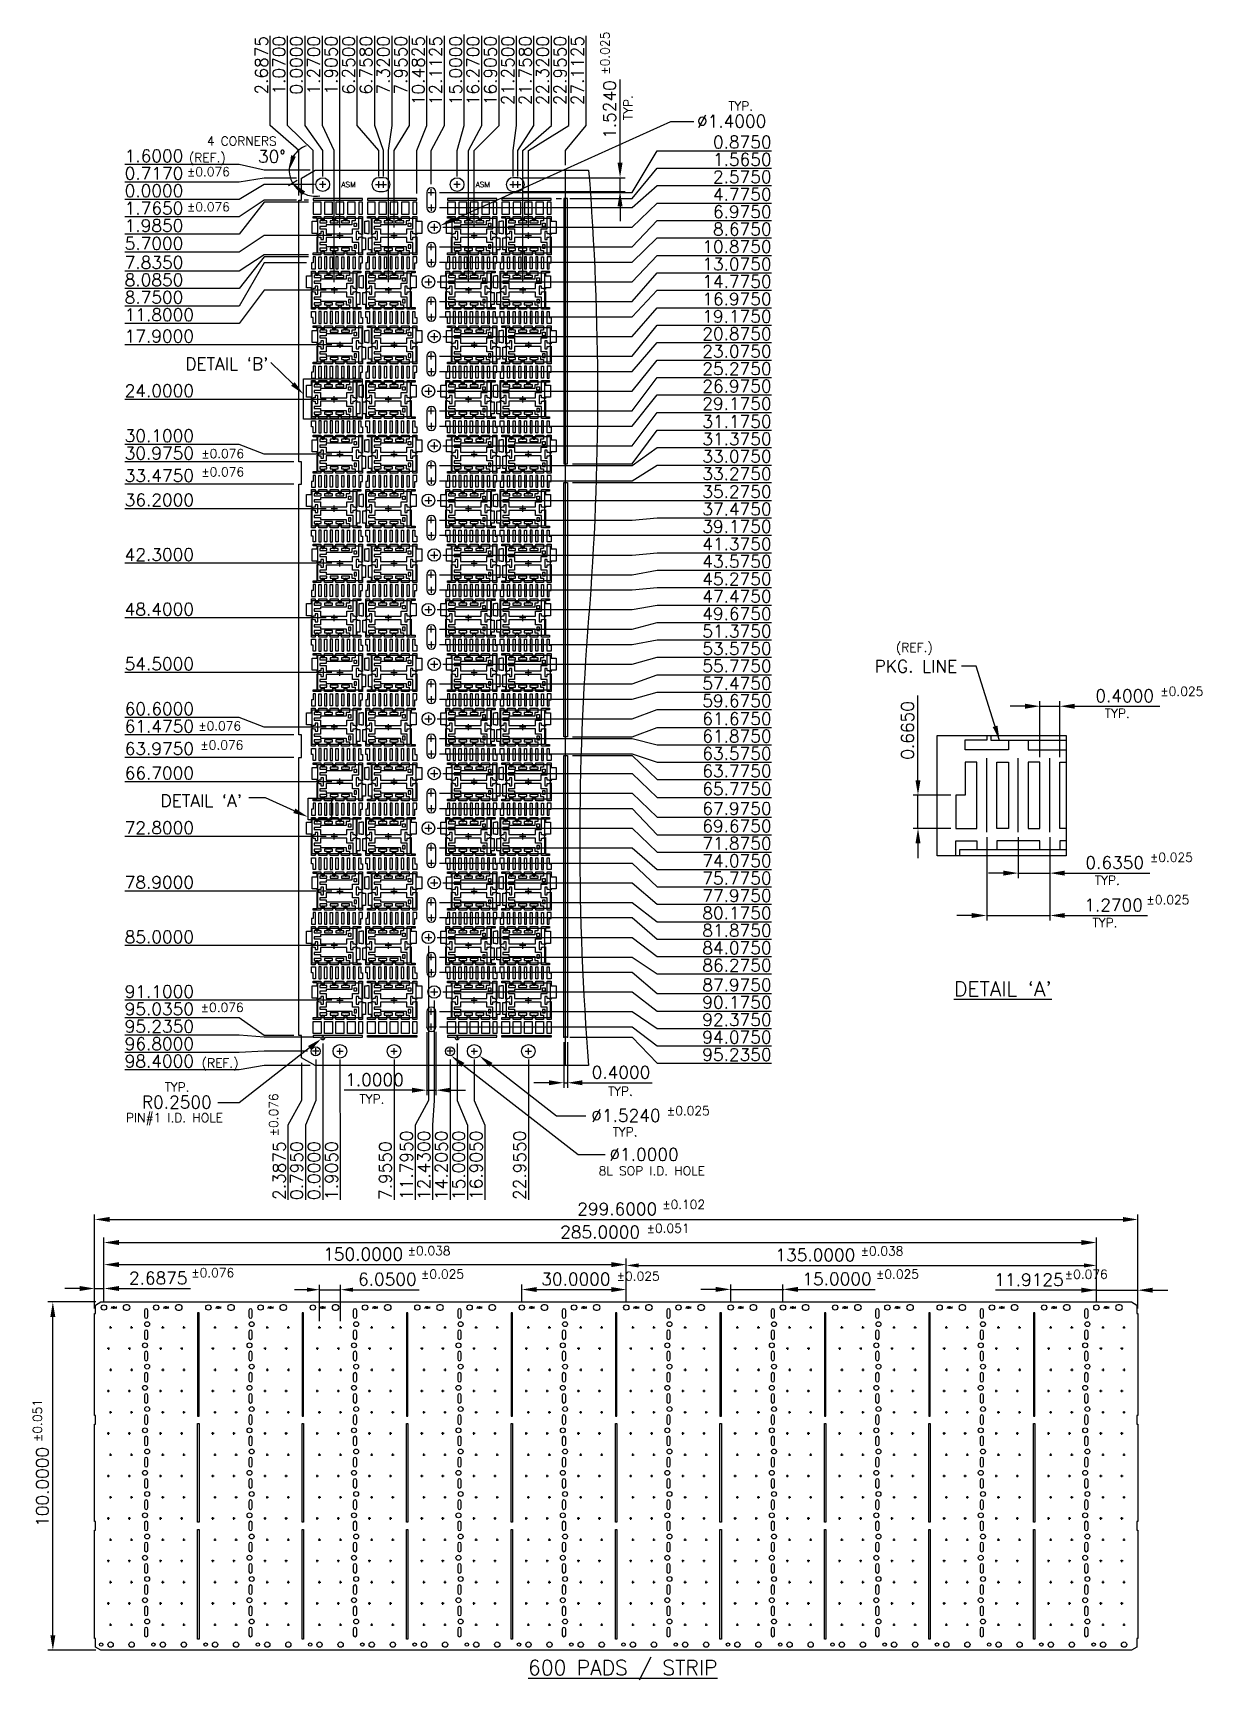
# Model space of a CAD drawing. Extents: x 25 to 260, y 58 to 390.
import ezdxf
from ezdxf.enums import TextEntityAlignment as Align
from ezdxf.lldxf.tags import DXFTag

# ---------------------------------------------------------------- set-up
doc = ezdxf.new("R2010")
doc.units = 0
doc.header["$LTSCALE"] = 8
doc.header["$MEASUREMENT"] = 0
for name, color, linetype in [('CEN', 2, 'CENTER'), ('COIN-LINE', 4, 'Continuous'), ('DIM', 7, 'Continuous'), ('LF-LINE', 1, 'Continuous'), ('PKG-OUT', 3, 'HIDDEN')]:
    doc.layers.add(name, color=color, linetype=linetype)
doc.styles.add('ROMANS', font='romans', dxfattribs={"height": 2.5})
doc.styles.add('SIMPLEX', font='SIMPLEX.shx', dxfattribs={"height": 3})
doc.styles.get("Standard").update_dxf_attribs({"font": 'SIMPLEX', "height": 3})
tags = doc.linetypes.add('CENTER', pattern=[2, 1.25, -0.25, 0.25, -0.25]).pattern_tags.tags
tags[10:11] = [DXFTag(74, 4), DXFTag(75, 0), DXFTag(340, '0'), DXFTag(46, 1.0), DXFTag(50, 0.0), DXFTag(44, 0.0), DXFTag(45, 0.0)]
tags[8:9] = [DXFTag(74, 4), DXFTag(75, 0), DXFTag(340, '0'), DXFTag(46, 1.0), DXFTag(50, 0.0), DXFTag(44, 0.0), DXFTag(45, 0.0)]
tags[6:7] = [DXFTag(74, 4), DXFTag(75, 0), DXFTag(340, '0'), DXFTag(46, 1.0), DXFTag(50, 0.0), DXFTag(44, 0.0), DXFTag(45, 0.0)]
tags[4:5] = [DXFTag(74, 4), DXFTag(75, 0), DXFTag(340, '0'), DXFTag(46, 1.0), DXFTag(50, 0.0), DXFTag(44, 0.0), DXFTag(45, 0.0)]
tags = doc.linetypes.add('HIDDEN', pattern=[0.375, 0.25, -0.125]).pattern_tags.tags
tags[6:7] = [DXFTag(74, 4), DXFTag(75, 0), DXFTag(340, '0'), DXFTag(46, 1.0), DXFTag(50, 0.0), DXFTag(44, 0.0), DXFTag(45, 0.0)]
tags[4:5] = [DXFTag(74, 4), DXFTag(75, 0), DXFTag(340, '0'), DXFTag(46, 1.0), DXFTag(50, 0.0), DXFTag(44, 0.0), DXFTag(45, 0.0)]
doc.dimstyles.get("Standard").update_dxf_attribs({"dimtxt": 0.18, "dimasz": 0.18, "dimexe": 0.18, "dimexo": 0.0625, "dimgap": 0.09, "dimtad": 0, "dimtih": 1, "dimtoh": 1, "dimdec": 4, "dimzin": 0, "dimdsep": 46, "dimtxsty": 'Standard', "dimcen": 0.09, "dimadec": 0, "dimazin": 0, "dimtfac": 1, "dimtdec": 4, "dimtofl": 0, "dimtmove": 0, "dimatfit": 3, "dimfxl": 1, "dimtolj": 1, "dimtzin": 0, "dimarcsym": 0})

msp = doc.modelspace()

# ---------------------------------------------------------------- texts
at = {"layer": 'DIM', "style": 'SIMPLEX'}
for s, p in [('2.6875', (72.2, 388.91)), ('1.0700', (75.7, 388.91)), ('0.0000', (79.2, 388.91)), ('1.2700', (82.7, 388.91)), ('1.9050', (86.2, 388.91)), ('6.2500', (89.7, 388.91)), ('6.7580', (93.2, 388.91)), ('7.3200', (96.7, 388.91)), ('7.9550', (100.2, 388.91)), ('10.4825', (103.7, 388.91)), ('12.1125', (107.2, 388.91)), ('15.0000', (111.21, 388.91)), ('16.2700', (114.71, 388.91)), ('16.9050', (118.21, 388.91)), ('21.2500', (121.71, 388.91)), ('21.7580', (125.21, 388.91)), ('22.3200', (128.71, 388.91)), ('22.9550', (132.21, 388.91)), ('27.1125', (135.71, 388.91))]:
    msp.add_text(s, height=2.5, rotation=90, dxfattribs=at).set_placement(p, align=Align.RIGHT)
for s, height, p in [('4 CORNERS', 1.8, (59.96, 366.86)), ('1.6000', 2.5, (43.45, 363.53)), ('(REF.)', 1.8, (56.37, 363.53)), ('0.7170', 2.5, (43.45, 360.03)), ('%%P0.076', 1.8, (55.94, 360.72)), ('0.0000', 2.5, (43.45, 356.53)), ('1.7650', 2.5, (43.45, 353.03)), ('%%P0.076', 1.8, (55.94, 353.65)), ('1.9850', 2.5, (43.45, 349.53)), ('5.7000', 2.5, (43.45, 345.95)), ('7.8350', 2.5, (43.45, 342.11)), ('8.0850', 2.5, (43.45, 338.61)), ('8.7500', 2.5, (43.45, 335.11)), ('11.8000', 2.5, (43.45, 331.61)), ('17.9000', 2.5, (43.45, 327.31)), ('24.0000', 2.5, (43.45, 316.33)), ('30.1000', 2.5, (43.45, 307.28)), ('30.9750', 2.5, (43.45, 303.78)), ('%%P0.076', 1.8, (58.81, 304.05)), ('33.4750', 2.5, (43.45, 299.28)), ('%%P0.076', 1.8, (58.81, 300.37)), ('36.2000', 2.5, (43.45, 294.37)), ('42.3000', 2.5, (43.45, 283.39)), ('48.4000', 2.5, (43.45, 272.41)), ('(REF.)', 1.8, (198.49, 265.06)), ('54.5000', 2.5, (43.45, 261.43)), ('%%p0.025', 1.8, (251.61, 256.25)), ('60.6000', 2.5, (43.45, 252.38)), ('TYP.', 1.8, (240.48, 251.83)), ('61.4750', 2.5, (43.45, 248.88)), ('%%P0.076', 1.8, (58.21, 249.3)), ('63.9750', 2.5, (43.45, 244.38)), ('%%P0.076', 1.8, (58.65, 245.46)), ('66.7000', 2.5, (43.45, 239.47)), ('72.8000', 2.5, (43.45, 228.49)), ('%%p0.025', 1.8, (249.52, 222.89)), ('78.9000', 2.5, (43.45, 217.51)), ('TYP.', 1.8, (238.48, 218.27)), ('%%p0.025', 1.8, (248.83, 214.35)), ('85.0000', 2.5, (43.45, 206.53)), ('TYP.', 1.8, (238.01, 209.75)), ('91.1000', 2.5, (43.45, 195.55)), ('95.0350', 2.5, (43.45, 192.05)), ('%%P0.076', 1.8, (58.71, 192.72)), ('95.2350', 2.5, (43.45, 188.55)), ('96.8000', 2.5, (43.45, 185.05)), ('98.4000', 2.5, (43.45, 181.55)), ('(REF.)', 1.8, (58.93, 181.55)), ('TYP.', 1.8, (51.47, 176.69)), ('PIN#1 I.D. HOLE', 1.8, (43.7, 170.53)), ('%%P0.025', 1.8, (152.41, 171.95)), ('TYP.', 1.8, (141.53, 167.69)), ('8L SOP I.D. HOLE', 1.8, (138.73, 159.86)), ('%%p0.102', 1.8, (151.48, 153.1)), ('%%p0.051', 1.8, (148.34, 148.32)), ('%%p0.038', 1.8, (100.3, 143.8)), ('%%p0.038', 1.8, (191.35, 143.74)), ('%%p0.076', 1.8, (56.81, 139.39)), ('%%p0.025', 1.8, (103.01, 139.1)), ('%%p0.025', 1.8, (142.33, 138.69)), ('%%p0.025', 1.8, (194.46, 139.1)), ('%%p0.076', 1.8, (232.41, 139.07))]:
    msp.add_text(s, height=height, dxfattribs=at).set_placement(p)
for s, p in [('0.8750', (173.48, 366.32)), ('1.5650', (173.48, 362.82)), ('2.5750', (173.48, 359.32)), ('4.7750', (173.48, 355.82)), ('6.9750', (173.48, 352.32)), ('8.6750', (173.48, 348.82)), ('10.8750', (173.48, 345.3)), ('13.0750', (173.48, 341.8)), ('14.7750', (173.48, 338.3)), ('16.9750', (173.48, 334.78)), ('19.1750', (173.48, 331.28)), ('20.8750', (173.48, 327.78)), ('23.0750', (173.48, 324.26)), ('25.2750', (173.48, 320.76)), ('26.9750', (173.48, 317.26)), ('29.1750', (173.48, 313.74)), ('31.1750', (173.48, 310.14)), ('31.3750', (173.48, 306.64)), ('33.0750', (173.48, 303.14)), ('33.2750', (173.48, 299.64)), ('35.2750', (173.48, 296.04)), ('37.4750', (173.48, 292.54)), ('39.1750', (173.48, 289.04)), ('41.3750', (173.48, 285.52)), ('43.5750', (173.48, 282.02)), ('45.2750', (173.48, 278.5)), ('47.4750', (173.48, 275)), ('49.6750', (173.48, 271.5)), ('51.3750', (173.48, 268)), ('53.5750', (173.48, 264.5)), ('55.7750', (173.48, 261)), ('57.4750', (173.48, 257.5)), ('59.6750', (173.48, 254)), ('61.6750', (173.48, 250.4)), ('61.8750', (173.48, 246.9)), ('63.5750', (173.48, 243.4)), ('63.7750', (173.48, 239.9)), ('65.7750', (173.48, 236.3)), ('67.9750', (173.48, 232.34)), ('69.6750', (173.48, 228.84)), ('71.8750', (173.48, 225.34)), ('74.0750', (173.48, 221.84)), ('75.7750', (173.48, 218.34)), ('77.9750', (173.48, 214.84)), ('80.1750', (173.48, 211.34)), ('81.8750', (173.48, 207.84)), ('84.0750', (173.48, 204.34)), ('86.2750', (173.48, 200.84)), ('87.9750', (173.48, 196.88)), ('90.1750', (173.48, 193.38)), ('92.3750', (173.48, 189.88)), ('94.0750', (173.48, 186.38)), ('95.2350', (173.48, 182.88))]:
    msp.add_text(s, height=2.5, dxfattribs=at).set_placement(p, align=Align.RIGHT)
for s, height, p in [('%%P0.076', 1.8, (74.27, 167.68)), ('2.3875', 2.5, (75.77, 154.91)), ('0.7950', 2.5, (79.27, 154.91)), ('0.0000', 2.5, (82.77, 154.91)), ('1.9050', 2.5, (86.27, 154.91)), ('7.9550', 2.5, (97.09, 154.91)), ('11.7950', 2.5, (101.34, 154.91)), ('12.4300', 2.5, (104.84, 154.91)), ('14.2050', 2.5, (108.34, 154.91)), ('15.0000', 2.5, (111.84, 154.91)), ('16.9050', 2.5, (115.34, 154.91)), ('22.9550', 2.5, (124.09, 154.91)), ('%%p0.051', 1.8, (26.8, 106.24))]:
    msp.add_text(s, height=height, rotation=90, dxfattribs=at).set_placement(p)
at = {"layer": 'DIM', "attachment_point": 5, "rotation": 90, "style": 'SIMPLEX'}
for s, insert, char_height in [('%%p0.025', (139.99, 385.42), 1.8), ('1.5240', (140.92, 374.11), 2.5), ('TYP.', (144.64, 374.48), 1.8), ('\\A1;0.6650', (200.81, 249.3), 2.5), ('100.0000', (26.9, 97.23), 2.5)]:
    msp.add_mtext(s, dxfattribs=dict(at, insert=insert, char_height=char_height))
at = {"layer": 'DIM', "style": 'SIMPLEX'}
for s, insert, char_height, attachment_point in [('TYP.', (164.78, 374.8), 1.8, 4), ('%%C1.4000', (158.49, 371.77), 2.5, 4), ('\\A1;30%%d', (73.02, 364.69), 2.5, 5), ("\\A1;DETAIL `B'", (72.33, 321.75), 2.5, 9), ('PKG. LINE', (210.79, 260.95), 2.5, 9), ('\\A1;0.4000', (244.47, 256.26), 2.5, 5), ("\\A1;DETAIL `A'", (67.03, 235.18), 2.5, 6), ('\\A1;0.6350', (242.47, 222.71), 2.5, 5), ('\\A1;1.2700', (242.23, 214.19), 2.5, 5), ('1.0000', (93.66, 179.07), 2.5, 5), ('0.4000', (143.21, 180.57), 2.5, 5), ('\\A1;R0.2500', (60.94, 173.31), 2.5, 9), ('TYP.', (93.14, 175.2), 1.8, 5), ('TYP.', (143.1, 176.77), 1.8, 5), ('\\A1;%%C1.5240', (137.23, 171.88), 2.5, 4), ('\\A1;%%C1.0000', (140.89, 165.31), 2.5, 1), ('299.6000', (142.45, 153.09), 2.5, 5), ('285.0000', (139.02, 148.45), 2.5, 5), ('150.0000', (91.38, 144.01), 2.5, 5), ('135.0000', (182.29, 143.84), 2.5, 5), ('2.6875', (50.18, 139.21), 2.5, 5), ('6.0500', (96.25, 138.97), 2.5, 5), ('30.0000', (134.14, 139), 2.5, 5), ('15.0000', (186.63, 139.03), 2.5, 5), ('11.9125', (225.24, 138.87), 2.5, 5)]:
    msp.add_mtext(s, dxfattribs=dict(at, insert=insert, char_height=char_height, attachment_point=attachment_point))
at = {"layer": 'LF-LINE', "style": 'ROMANS'}
for s, p in [("%%UDETAIL `A'", (210.14, 195.85)), ('%%U600 PADS / STRIP', (124.52, 59.4))]:
    msp.add_text(s, height=3, dxfattribs=at).set_placement(p)
at = {"layer": 'PKG-OUT', "style": 'SIMPLEX'}
for height, p in [(1.08, (88.43, 359.03)), (1.08, (115.43, 359.03)), (0.42, (41.28, 133.29)), (0.42, (51.78, 133.29)), (0.42, (62.28, 133.29)), (0.42, (72.78, 133.29)), (0.42, (83.28, 133.29)), (0.42, (93.78, 133.29)), (0.42, (104.28, 133.29)), (0.42, (114.78, 133.29)), (0.42, (125.28, 133.29)), (0.42, (135.78, 133.29)), (0.42, (146.28, 133.29)), (0.42, (156.78, 133.29)), (0.42, (167.28, 133.29)), (0.42, (177.78, 133.29)), (0.42, (188.28, 133.29)), (0.42, (198.78, 133.29)), (0.42, (209.28, 133.29)), (0.42, (219.78, 133.29)), (0.42, (230.28, 133.29)), (0.42, (240.78, 133.29))]:
    msp.add_text('ASM', height=height, dxfattribs=at).set_placement(p, align=Align.MIDDLE_CENTER)

# ---------------------------------------------------------------- blocks, each defined once
blk = doc.blocks.new('INT1')
for points in [[(-1.09, -1.65), (-0.84, -1.65), (-0.84, -2.13), (-1.71, -2.13), (-1.71, -1.65), (-1.45, -1.65), (-1.45, -1.42), (-2.23, -1.42), (-2.23, -1.65), (-2.11, -1.65), (-2.11, -2.13), (-2.98, -2.13), (-2.98, -1.94), (-2.53, -1.94), (-2.53, -0.13), (-2.38, -0.13), (-2.29, -0.18), (-2.11, -0.18), (-2.11, -0.44), (-1.83, -0.44), (-1.83, 0.44), (-2.11, 0.44), (-2.11, 0.18), (-2.29, 0.18), (-2.38, 0.12), (-2.53, 0.12), (-2.53, 0.25), (-3.1, 0.25), (-3.1, 1.6), (-2.53, 1.6), (-2.53, 1.94), (-2.98, 1.94), (-2.98, 2.13), (-2.11, 2.13), (-2.11, 1.65), (-2.23, 1.65), (-2.23, 1.42), (-1.45, 1.42), (-1.45, 1.65), (-1.71, 1.65), (-1.71, 2.13), (-0.84, 2.13), (-0.84, 1.65), (-1.09, 1.65), (-1.09, 1.42), (-0.18, 1.42), (-0.18, 1.65), (-0.44, 1.65), (-0.44, 2.13), (0.44, 2.13), (0.44, 1.65), (0.18, 1.65), (0.18, 1.42), (1.09, 1.42), (1.09, 1.65), (0.83, 1.65), (0.83, 2.13), (1.7, 2.13), (1.7, 1.65), (1.34, 1.65), (1.34, 1.22), (-1.53, 1.22), (-1.53, 1), (-2.23, 1), (-2.23, 0.77), (-1.53, 0.77), (-1.53, 0.2), (1.42, 0.2), (1.42, 0.77), (2.1, 0.77), (2.1, 2.13), (2.53, 2.13), (2.53, 0.12), (2.38, 0.12), (2.29, 0.18), (2.1, 0.18), (2.1, 0.44), (1.83, 0.44), (1.83, -0.44), (2.1, -0.44), (2.1, -0.18), (2.29, -0.18), (2.38, -0.13), (2.53, -0.13), (2.53, -0.25), (2.87, -0.25), (2.87, -1.6), (2.53, -1.6), (2.53, -2.13), (2.1, -2.13), (2.1, -0.77), (1.42, -0.77), (1.42, -0.2), (-1.53, -0.2), (-1.53, -0.77), (-2.23, -0.77), (-2.23, -1), (-1.53, -1), (-1.53, -1.22), (1.34, -1.22), (1.34, -1.65), (1.7, -1.65), (1.7, -2.13), (0.83, -2.13), (0.83, -1.65), (1.09, -1.65), (1.09, -1.42), (0.18, -1.42), (0.18, -1.65), (0.44, -1.65), (0.44, -2.13), (-0.44, -2.13), (-0.44, -1.65), (-0.18, -1.65), (-0.18, -1.42), (-1.09, -1.42)], [(1.59, 1.02), (1.59, 1.4), (1.86, 1.4), (1.86, 1.02)], [(1.59, -1.02), (1.59, -1.4), (1.86, -1.4), (1.86, -1.02)]]:
    blk.add_lwpolyline(points, close=True)
blk.add_lwpolyline([(3.03, 0.25), (2.78, 0.25), (2.78, 1.6), (3.03, 1.6)])
at = {"layer": 'COIN-LINE'}
for points in [[(-2.01, 1.76), (-2.01, 1.69, 0.414214), (-1.98, 1.67), (-1.83, 1.67, 0.414214), (-1.81, 1.69), (-1.81, 1.76, 0.414214), (-1.83, 1.79), (-1.98, 1.79, 0.414214)], [(-0.74, 1.76), (-0.74, 1.69, 0.414214), (-0.71, 1.67), (-0.56, 1.67, 0.414214), (-0.54, 1.69), (-0.54, 1.76, 0.414214), (-0.56, 1.79), (-0.71, 1.79, 0.414214)], [(0.54, 1.76), (0.54, 1.69, 0.414214), (0.56, 1.67), (0.71, 1.67, 0.414214), (0.74, 1.69), (0.74, 1.76, 0.414214), (0.71, 1.79), (0.56, 1.79, 0.414214)], [(-2.01, -1.76), (-2.01, -1.69, -0.414214), (-1.98, -1.67), (-1.83, -1.67, -0.414214), (-1.81, -1.69), (-1.81, -1.76, -0.414214), (-1.83, -1.79), (-1.98, -1.79, -0.414214)], [(-0.74, -1.76), (-0.74, -1.69, -0.414214), (-0.71, -1.67), (-0.56, -1.67, -0.414214), (-0.54, -1.69), (-0.54, -1.76, -0.414214), (-0.56, -1.79), (-0.71, -1.79, -0.414214)], [(0.54, -1.76), (0.54, -1.69, -0.414214), (0.56, -1.67), (0.71, -1.67, -0.414214), (0.74, -1.69), (0.74, -1.76, -0.414214), (0.71, -1.79), (0.56, -1.79, -0.414214)]]:
    blk.add_lwpolyline(points, format="xyb", close=True, dxfattribs=at)
at = {"layer": 'PKG-OUT'}
blk.add_lwpolyline([(-2.45, -1.95), (-2.45, 1.95), (2.45, 1.95), (2.45, -1.95)], close=True, dxfattribs=at)
blk = doc.blocks.new('INT2')
for points in [[(3.1, 1.6), (3.1, 0.25), (2.53, 0.25), (2.53, 0.12), (2.38, 0.12), (2.29, 0.18), (2.1, 0.18), (2.1, 0.44), (1.83, 0.44), (1.83, -0.44), (2.1, -0.44), (2.1, -0.18), (2.29, -0.18), (2.38, -0.13), (2.53, -0.13), (2.53, -2.13), (2.1, -2.13), (2.1, -0.77), (1.42, -0.77), (1.42, -0.2), (-1.53, -0.2), (-1.53, -0.77), (-2.23, -0.77), (-2.23, -1), (-1.53, -1), (-1.53, -1.22), (1.34, -1.22), (1.34, -1.65), (1.7, -1.65), (1.7, -2.13), (0.83, -2.13), (0.83, -1.65), (1.09, -1.65), (1.09, -1.42), (0.18, -1.42), (0.18, -1.65), (0.44, -1.65), (0.44, -2.13), (-0.44, -2.13), (-0.44, -1.65), (-0.18, -1.65), (-0.18, -1.42), (-1.09, -1.42), (-1.09, -1.65), (-0.84, -1.65), (-0.84, -2.13), (-1.71, -2.13), (-1.71, -1.65), (-1.45, -1.65), (-1.45, -1.42), (-2.23, -1.42), (-2.23, -1.65), (-2.11, -1.65), (-2.11, -2.13), (-2.98, -2.13), (-2.98, -1.94), (-2.53, -1.94), (-2.53, -1.6), (-2.87, -1.6), (-2.87, -0.25), (-2.53, -0.25), (-2.53, -0.13), (-2.38, -0.13), (-2.29, -0.18), (-2.11, -0.18), (-2.11, -0.44), (-1.83, -0.44), (-1.83, 0.44), (-2.11, 0.44), (-2.11, 0.18), (-2.29, 0.18), (-2.38, 0.12), (-2.53, 0.12), (-2.53, 1.94), (-2.98, 1.94), (-2.98, 2.13), (-2.11, 2.13), (-2.11, 1.65), (-2.23, 1.65), (-2.23, 1.42), (-1.45, 1.42), (-1.45, 1.65), (-1.71, 1.65), (-1.71, 2.13), (-0.84, 2.13), (-0.84, 1.65), (-1.09, 1.65), (-1.09, 1.42), (-0.18, 1.42), (-0.18, 1.65), (-0.44, 1.65), (-0.44, 2.13), (0.44, 2.13), (0.44, 1.65), (0.18, 1.65), (0.18, 1.42), (1.09, 1.42), (1.09, 1.65), (0.83, 1.65), (0.83, 2.13), (1.7, 2.13), (1.7, 1.65), (1.34, 1.65), (1.34, 1.22), (-1.53, 1.22), (-1.53, 1), (-2.23, 1), (-2.23, 0.77), (-1.53, 0.77), (-1.53, 0.2), (1.42, 0.2), (1.42, 0.77), (2.1, 0.77), (2.1, 2.13), (2.53, 2.13), (2.53, 1.6)], [(1.59, 1.02), (1.59, 1.4), (1.86, 1.4), (1.86, 1.02)], [(1.59, -1.02), (1.59, -1.4), (1.86, -1.4), (1.86, -1.02)]]:
    blk.add_lwpolyline(points, close=True)
blk.add_lwpolyline([(-3.03, 0.25), (-2.78, 0.25), (-2.78, 1.6), (-3.03, 1.6)])
at = {"layer": 'COIN-LINE'}
for points in [[(-2.01, 1.76), (-2.01, 1.69, 0.414214), (-1.98, 1.67), (-1.83, 1.67, 0.414214), (-1.81, 1.69), (-1.81, 1.76, 0.414214), (-1.83, 1.79), (-1.98, 1.79, 0.414214)], [(-0.74, 1.76), (-0.74, 1.69, 0.414214), (-0.71, 1.67), (-0.56, 1.67, 0.414214), (-0.54, 1.69), (-0.54, 1.76, 0.414214), (-0.56, 1.79), (-0.71, 1.79, 0.414214)], [(0.54, 1.76), (0.54, 1.69, 0.414214), (0.56, 1.67), (0.71, 1.67, 0.414214), (0.74, 1.69), (0.74, 1.76, 0.414214), (0.71, 1.79), (0.56, 1.79, 0.414214)], [(-2.01, -1.76), (-2.01, -1.69, -0.414214), (-1.98, -1.67), (-1.83, -1.67, -0.414214), (-1.81, -1.69), (-1.81, -1.76, -0.414214), (-1.83, -1.79), (-1.98, -1.79, -0.414214)], [(-0.74, -1.76), (-0.74, -1.69, -0.414214), (-0.71, -1.67), (-0.56, -1.67, -0.414214), (-0.54, -1.69), (-0.54, -1.76, -0.414214), (-0.56, -1.79), (-0.71, -1.79, -0.414214)], [(0.54, -1.76), (0.54, -1.69, -0.414214), (0.56, -1.67), (0.71, -1.67, -0.414214), (0.74, -1.69), (0.74, -1.76, -0.414214), (0.71, -1.79), (0.56, -1.79, -0.414214)]]:
    blk.add_lwpolyline(points, format="xyb", close=True, dxfattribs=at)
at = {"layer": 'PKG-OUT'}
blk.add_lwpolyline([(-2.45, -1.95), (-2.45, 1.95), (2.45, 1.95), (2.45, -1.95)], close=True, dxfattribs=at)
blk = doc.blocks.new('INT3')
for points in [[(2.98, 2.13), (2.98, 1.94), (2.53, 1.94), (2.53, 0.12), (2.38, 0.12), (2.29, 0.18), (2.1, 0.18), (2.1, 0.44), (1.83, 0.44), (1.83, -0.44), (2.1, -0.44), (2.1, -0.18), (2.29, -0.18), (2.38, -0.13), (2.53, -0.13), (2.53, -0.25), (2.87, -0.25), (2.87, -1.6), (2.53, -1.6), (2.53, -1.94), (2.98, -1.94), (2.98, -2.13), (2.1, -2.13), (2.1, -0.77), (1.42, -0.77), (1.42, -0.2), (-1.53, -0.2), (-1.53, -0.77), (-2.23, -0.77), (-2.23, -1), (-1.53, -1), (-1.53, -1.22), (1.34, -1.22), (1.34, -1.65), (1.7, -1.65), (1.7, -2.13), (0.83, -2.13), (0.83, -1.65), (1.09, -1.65), (1.09, -1.42), (0.18, -1.42), (0.18, -1.65), (0.44, -1.65), (0.44, -2.13), (-0.44, -2.13), (-0.44, -1.65), (-0.18, -1.65), (-0.18, -1.42), (-1.09, -1.42), (-1.09, -1.65), (-0.84, -1.65), (-0.84, -2.13), (-1.71, -2.13), (-1.71, -1.65), (-1.45, -1.65), (-1.45, -1.42), (-2.23, -1.42), (-2.23, -1.65), (-2.11, -1.65), (-2.11, -2.13), (-2.53, -2.13), (-2.53, -0.13), (-2.38, -0.13), (-2.29, -0.18), (-2.11, -0.18), (-2.11, -0.44), (-1.83, -0.44), (-1.83, 0.44), (-2.11, 0.44), (-2.11, 0.18), (-2.29, 0.18), (-2.38, 0.12), (-2.53, 0.12), (-2.53, 0.25), (-3.1, 0.25), (-3.1, 1.6), (-2.53, 1.6), (-2.53, 2.13), (-2.11, 2.13), (-2.11, 1.65), (-2.23, 1.65), (-2.23, 1.42), (-1.45, 1.42), (-1.45, 1.65), (-1.71, 1.65), (-1.71, 2.13), (-0.84, 2.13), (-0.84, 1.65), (-1.09, 1.65), (-1.09, 1.42), (-0.18, 1.42), (-0.18, 1.65), (-0.44, 1.65), (-0.44, 2.13), (0.44, 2.13), (0.44, 1.65), (0.18, 1.65), (0.18, 1.42), (1.09, 1.42), (1.09, 1.65), (0.83, 1.65), (0.83, 2.13), (1.7, 2.13), (1.7, 1.65), (1.34, 1.65), (1.34, 1.22), (-1.53, 1.22), (-1.53, 1), (-2.23, 1), (-2.23, 0.77), (-1.53, 0.77), (-1.53, 0.2), (1.42, 0.2), (1.42, 0.77), (2.1, 0.77), (2.1, 2.13)], [(1.59, 1.02), (1.59, 1.4), (1.86, 1.4), (1.86, 1.02)], [(1.59, -1.02), (1.59, -1.4), (1.86, -1.4), (1.86, -1.02)]]:
    blk.add_lwpolyline(points, close=True)
blk.add_lwpolyline([(3.03, 0.25), (2.78, 0.25), (2.78, 1.6), (3.03, 1.6)])
at = {"layer": 'COIN-LINE'}
for points in [[(-2.01, 1.76), (-2.01, 1.69, 0.414214), (-1.98, 1.67), (-1.83, 1.67, 0.414214), (-1.81, 1.69), (-1.81, 1.76, 0.414214), (-1.83, 1.79), (-1.98, 1.79, 0.414214)], [(-0.74, 1.76), (-0.74, 1.69, 0.414214), (-0.71, 1.67), (-0.56, 1.67, 0.414214), (-0.54, 1.69), (-0.54, 1.76, 0.414214), (-0.56, 1.79), (-0.71, 1.79, 0.414214)], [(0.54, 1.76), (0.54, 1.69, 0.414214), (0.56, 1.67), (0.71, 1.67, 0.414214), (0.74, 1.69), (0.74, 1.76, 0.414214), (0.71, 1.79), (0.56, 1.79, 0.414214)], [(-2.01, -1.76), (-2.01, -1.69, -0.414214), (-1.98, -1.67), (-1.83, -1.67, -0.414214), (-1.81, -1.69), (-1.81, -1.76, -0.414214), (-1.83, -1.79), (-1.98, -1.79, -0.414214)], [(-0.74, -1.76), (-0.74, -1.69, -0.414214), (-0.71, -1.67), (-0.56, -1.67, -0.414214), (-0.54, -1.69), (-0.54, -1.76, -0.414214), (-0.56, -1.79), (-0.71, -1.79, -0.414214)], [(0.54, -1.76), (0.54, -1.69, -0.414214), (0.56, -1.67), (0.71, -1.67, -0.414214), (0.74, -1.69), (0.74, -1.76, -0.414214), (0.71, -1.79), (0.56, -1.79, -0.414214)]]:
    blk.add_lwpolyline(points, format="xyb", close=True, dxfattribs=at)
at = {"layer": 'PKG-OUT'}
blk.add_lwpolyline([(-2.45, -1.95), (-2.45, 1.95), (2.45, 1.95), (2.45, -1.95)], close=True, dxfattribs=at)
blk = doc.blocks.new('INT4')
for points in [[(2.53, -1.94), (2.98, -1.94), (2.98, -2.13), (2.1, -2.13), (2.1, -0.77), (1.42, -0.77), (1.42, -0.2), (-1.53, -0.2), (-1.53, -0.77), (-2.23, -0.77), (-2.23, -1), (-1.53, -1), (-1.53, -1.22), (1.34, -1.22), (1.34, -1.65), (1.7, -1.65), (1.7, -2.13), (0.83, -2.13), (0.83, -1.65), (1.09, -1.65), (1.09, -1.42), (0.18, -1.42), (0.18, -1.65), (0.44, -1.65), (0.44, -2.13), (-0.44, -2.13), (-0.44, -1.65), (-0.18, -1.65), (-0.18, -1.42), (-1.09, -1.42), (-1.09, -1.65), (-0.84, -1.65), (-0.84, -2.13), (-1.71, -2.13), (-1.71, -1.65), (-1.45, -1.65), (-1.45, -1.42), (-2.23, -1.42), (-2.23, -1.65), (-2.11, -1.65), (-2.11, -2.13), (-2.53, -2.13), (-2.53, -1.6), (-2.87, -1.6), (-2.87, -0.25), (-2.53, -0.25), (-2.53, -0.13), (-2.38, -0.13), (-2.29, -0.18), (-2.11, -0.18), (-2.11, -0.44), (-1.83, -0.44), (-1.83, 0.44), (-2.11, 0.44), (-2.11, 0.18), (-2.29, 0.18), (-2.38, 0.12), (-2.53, 0.12), (-2.53, 2.13), (-2.11, 2.13), (-2.11, 1.65), (-2.23, 1.65), (-2.23, 1.42), (-1.45, 1.42), (-1.45, 1.65), (-1.71, 1.65), (-1.71, 2.13), (-0.84, 2.13), (-0.84, 1.65), (-1.09, 1.65), (-1.09, 1.42), (-0.18, 1.42), (-0.18, 1.65), (-0.44, 1.65), (-0.44, 2.13), (0.44, 2.13), (0.44, 1.65), (0.18, 1.65), (0.18, 1.42), (1.09, 1.42), (1.09, 1.65), (0.83, 1.65), (0.83, 2.13), (1.7, 2.13), (1.7, 1.65), (1.34, 1.65), (1.34, 1.22), (-1.53, 1.22), (-1.53, 1), (-2.23, 1), (-2.23, 0.77), (-1.53, 0.77), (-1.53, 0.2), (1.42, 0.2), (1.42, 0.77), (2.1, 0.77), (2.1, 2.13), (2.98, 2.13), (2.98, 1.94), (2.53, 1.94), (2.53, 1.6), (3.1, 1.6), (3.1, 0.25), (2.53, 0.25), (2.53, 0.12), (2.38, 0.12), (2.29, 0.18), (2.1, 0.18), (2.1, 0.44), (1.83, 0.44), (1.83, -0.44), (2.1, -0.44), (2.1, -0.18), (2.29, -0.18), (2.38, -0.13), (2.53, -0.13), (2.53, -1.94)], [(-3.03, 0.25), (-2.78, 0.25), (-2.78, 1.6), (-3.03, 1.6)]]:
    blk.add_lwpolyline(points)
for points in [[(1.59, 1.02), (1.59, 1.4), (1.86, 1.4), (1.86, 1.02)], [(1.59, -1.02), (1.59, -1.4), (1.86, -1.4), (1.86, -1.02)]]:
    blk.add_lwpolyline(points, close=True)
at = {"layer": 'COIN-LINE'}
for points in [[(-2.01, 1.76), (-2.01, 1.69, 0.414214), (-1.98, 1.67), (-1.83, 1.67, 0.414214), (-1.81, 1.69), (-1.81, 1.76, 0.414214), (-1.83, 1.79), (-1.98, 1.79, 0.414214)], [(-0.74, 1.76), (-0.74, 1.69, 0.414214), (-0.71, 1.67), (-0.56, 1.67, 0.414214), (-0.54, 1.69), (-0.54, 1.76, 0.414214), (-0.56, 1.79), (-0.71, 1.79, 0.414214)], [(0.54, 1.76), (0.54, 1.69, 0.414214), (0.56, 1.67), (0.71, 1.67, 0.414214), (0.74, 1.69), (0.74, 1.76, 0.414214), (0.71, 1.79), (0.56, 1.79, 0.414214)], [(-2.01, -1.76), (-2.01, -1.69, -0.414214), (-1.98, -1.67), (-1.83, -1.67, -0.414214), (-1.81, -1.69), (-1.81, -1.76, -0.414214), (-1.83, -1.79), (-1.98, -1.79, -0.414214)], [(-0.74, -1.76), (-0.74, -1.69, -0.414214), (-0.71, -1.67), (-0.56, -1.67, -0.414214), (-0.54, -1.69), (-0.54, -1.76, -0.414214), (-0.56, -1.79), (-0.71, -1.79, -0.414214)], [(0.54, -1.76), (0.54, -1.69, -0.414214), (0.56, -1.67), (0.71, -1.67, -0.414214), (0.74, -1.69), (0.74, -1.76, -0.414214), (0.71, -1.79), (0.56, -1.79, -0.414214)]]:
    blk.add_lwpolyline(points, format="xyb", close=True, dxfattribs=at)
at = {"layer": 'PKG-OUT'}
blk.add_lwpolyline([(-2.45, -1.95), (-2.45, 1.95), (2.45, 1.95), (2.45, -1.95)], close=True, dxfattribs=at)

# ---------------------------------------------------------------- linework, layer by layer
for points in [[(81.35, 355.86), (91.25, 355.86), (91.25, 356.22), (81.35, 356.22)], [(81.35, 353.07), (82.91, 353.07), (82.91, 355.46), (81.35, 355.46)], [(83.63, 353.07), (85.2, 353.07), (85.2, 355.46), (83.63, 355.46)], [(85.92, 353.07), (87.49, 353.07), (87.49, 355.46), (85.92, 355.46)], [(88.21, 353.07), (89.77, 353.07), (89.77, 355.46), (88.21, 355.46)], [(90.49, 353.07), (91.25, 353.07), (91.25, 355.46), (90.49, 355.46)], [(92.24, 355.86), (102.14, 355.86), (102.14, 356.22), (92.24, 356.22)], [(92.24, 353.07), (93.8, 353.07), (93.8, 355.46), (92.24, 355.46)], [(94.52, 353.07), (96.09, 353.07), (96.09, 355.46), (94.52, 355.46)], [(96.81, 353.07), (98.38, 353.07), (98.38, 355.46), (96.81, 355.46)], [(99.1, 353.07), (100.66, 353.07), (100.66, 355.46), (99.1, 355.46)], [(101.38, 353.07), (102.14, 353.07), (102.14, 355.46), (101.38, 355.46)], [(108.35, 355.86), (118.25, 355.86), (118.25, 356.22), (108.35, 356.22)], [(108.35, 353.07), (109.91, 353.07), (109.91, 355.46), (108.35, 355.46)], [(110.63, 353.07), (112.2, 353.07), (112.2, 355.46), (110.63, 355.46)], [(112.92, 353.07), (114.49, 353.07), (114.49, 355.46), (112.92, 355.46)], [(115.21, 353.07), (116.77, 353.07), (116.77, 355.46), (115.21, 355.46)], [(117.49, 353.07), (118.25, 353.07), (118.25, 355.46), (117.49, 355.46)], [(119.24, 355.86), (129.14, 355.86), (129.14, 356.22), (119.24, 356.22)], [(119.24, 353.07), (120.8, 353.07), (120.8, 355.46), (119.24, 355.46)], [(121.52, 353.07), (123.09, 353.07), (123.09, 355.46), (121.52, 355.46)], [(123.81, 353.07), (125.38, 353.07), (125.38, 355.46), (123.81, 355.46)], [(126.1, 353.07), (127.66, 353.07), (127.66, 355.46), (126.1, 355.46)], [(128.38, 353.07), (129.14, 353.07), (129.14, 355.46), (128.38, 355.46)], [(81.35, 344.48), (81.35, 343.28), (81.01, 343.28), (81.01, 342.09), (81.77, 342.09), (81.77, 344.48)], [(82.49, 344.48), (82.91, 344.48), (82.91, 342.09), (82.49, 342.09)], [(84.06, 344.48), (83.63, 344.48), (83.63, 342.09), (84.06, 342.09)], [(84.78, 344.48), (85.2, 344.48), (85.2, 342.09), (84.78, 342.09)], [(86.34, 344.48), (85.92, 344.48), (85.92, 342.09), (85.93, 342.09), (86.34, 342.09)], [(87.06, 344.48), (87.49, 344.48), (87.49, 342.09), (87.06, 342.09)], [(88.63, 344.48), (88.21, 344.48), (88.21, 342.09), (88.63, 342.09)], [(89.35, 344.47), (89.36, 344.48), (89.77, 344.48), (89.77, 342.09), (89.35, 342.09)], [(90.91, 343.28), (91.25, 343.28), (91.25, 344.48), (90.49, 344.48), (90.49, 342.09), (90.91, 342.09)], [(92.24, 344.48), (92.24, 343.28), (91.9, 343.28), (91.9, 342.09), (92.66, 342.09), (92.66, 344.48)], [(93.38, 344.48), (93.8, 344.48), (93.8, 342.09), (93.38, 342.09)], [(94.95, 344.48), (94.52, 344.48), (94.52, 342.09), (94.95, 342.09)], [(95.67, 344.48), (96.09, 344.48), (96.09, 342.09), (95.67, 342.09)], [(97.23, 344.48), (96.81, 344.48), (96.81, 342.09), (96.82, 342.09), (97.23, 342.09)], [(97.95, 344.48), (98.38, 344.48), (98.38, 342.09), (97.95, 342.09)], [(99.52, 344.48), (99.1, 344.48), (99.1, 342.09), (99.52, 342.09)], [(100.24, 344.47), (100.25, 344.48), (100.66, 344.48), (100.66, 342.09), (100.24, 342.09)], [(101.8, 343.28), (102.14, 343.28), (102.14, 344.48), (101.38, 344.48), (101.38, 342.09), (101.8, 342.09)], [(108.35, 344.48), (108.35, 343.28), (108.01, 343.28), (108.01, 342.09), (108.77, 342.09), (108.77, 344.48)], [(109.49, 344.48), (109.91, 344.48), (109.91, 342.09), (109.49, 342.09)], [(111.06, 344.48), (110.63, 344.48), (110.63, 342.09), (111.06, 342.09)], [(111.78, 344.48), (112.2, 344.48), (112.2, 342.09), (111.78, 342.09)], [(113.34, 344.48), (112.92, 344.48), (112.92, 342.09), (112.93, 342.09), (113.34, 342.09)], [(114.06, 344.48), (114.49, 344.48), (114.49, 342.09), (114.06, 342.09)], [(115.63, 344.48), (115.21, 344.48), (115.21, 342.09), (115.63, 342.09)], [(116.35, 344.47), (116.36, 344.48), (116.77, 344.48), (116.77, 342.09), (116.35, 342.09)], [(117.91, 343.28), (118.25, 343.28), (118.25, 344.48), (117.49, 344.48), (117.49, 342.09), (117.91, 342.09)], [(119.24, 344.48), (119.24, 343.28), (118.9, 343.28), (118.9, 342.09), (119.66, 342.09), (119.66, 344.48)], [(120.38, 344.48), (120.8, 344.48), (120.8, 342.09), (120.38, 342.09)], [(121.95, 344.48), (121.52, 344.48), (121.52, 342.09), (121.95, 342.09)], [(122.67, 344.48), (123.09, 344.48), (123.09, 342.09), (122.67, 342.09)], [(124.23, 344.48), (123.81, 344.48), (123.81, 342.09), (123.82, 342.09), (124.23, 342.09)], [(124.95, 344.48), (125.38, 344.48), (125.38, 342.09), (124.95, 342.09)], [(126.52, 344.48), (126.1, 344.48), (126.1, 342.09), (126.52, 342.09)], [(127.24, 344.47), (127.25, 344.48), (127.66, 344.48), (127.66, 342.09), (127.24, 342.09)], [(128.8, 343.28), (129.14, 343.28), (129.14, 344.48), (128.38, 344.48), (128.38, 342.09), (128.8, 342.09)], [(81.35, 331.11), (81.35, 332.3), (81.01, 332.3), (81.01, 333.5), (81.77, 333.5), (81.77, 331.11)], [(82.49, 331.11), (82.91, 331.11), (82.91, 333.5), (82.49, 333.5)], [(84.06, 331.11), (83.63, 331.11), (83.63, 333.5), (84.06, 333.5)], [(84.78, 331.11), (85.2, 331.11), (85.2, 333.5), (84.78, 333.5)], [(86.34, 331.11), (85.92, 331.11), (85.92, 333.49), (85.93, 333.5), (86.34, 333.5)], [(87.06, 331.11), (87.49, 331.11), (87.49, 333.5), (87.06, 333.5)], [(88.63, 331.11), (88.21, 331.11), (88.21, 333.5), (88.63, 333.5)], [(89.35, 331.11), (89.36, 331.11), (89.77, 331.11), (89.77, 333.5), (89.35, 333.5)], [(90.91, 332.3), (91.25, 332.3), (91.25, 331.11), (90.49, 331.11), (90.49, 333.5), (90.91, 333.5)], [(92.24, 331.11), (92.24, 332.3), (91.9, 332.3), (91.9, 333.5), (92.66, 333.5), (92.66, 331.11)], [(93.38, 331.11), (93.8, 331.11), (93.8, 333.5), (93.38, 333.5)], [(94.95, 331.11), (94.52, 331.11), (94.52, 333.5), (94.95, 333.5)], [(95.67, 331.11), (96.09, 331.11), (96.09, 333.5), (95.67, 333.5)], [(97.23, 331.11), (96.81, 331.11), (96.81, 333.49), (96.82, 333.5), (97.23, 333.5)], [(97.95, 331.11), (98.38, 331.11), (98.38, 333.5), (97.95, 333.5)], [(99.52, 331.11), (99.1, 331.11), (99.1, 333.5), (99.52, 333.5)], [(100.24, 331.11), (100.25, 331.11), (100.66, 331.11), (100.66, 333.5), (100.24, 333.5)], [(101.8, 332.3), (102.14, 332.3), (102.14, 331.11), (101.38, 331.11), (101.38, 333.5), (101.8, 333.5)], [(108.35, 331.11), (108.35, 332.3), (108.01, 332.3), (108.01, 333.5), (108.77, 333.5), (108.77, 331.11)], [(109.49, 331.11), (109.91, 331.11), (109.91, 333.5), (109.49, 333.5)], [(111.06, 331.11), (110.63, 331.11), (110.63, 333.5), (111.06, 333.5)], [(111.78, 331.11), (112.2, 331.11), (112.2, 333.5), (111.78, 333.5)], [(113.34, 331.11), (112.92, 331.11), (112.92, 333.49), (112.93, 333.5), (113.34, 333.5)], [(114.06, 331.11), (114.49, 331.11), (114.49, 333.5), (114.06, 333.5)], [(115.63, 331.11), (115.21, 331.11), (115.21, 333.5), (115.63, 333.5)], [(116.35, 331.11), (116.36, 331.11), (116.77, 331.11), (116.77, 333.5), (116.35, 333.5)], [(117.91, 332.3), (118.25, 332.3), (118.25, 331.11), (117.49, 331.11), (117.49, 333.5), (117.91, 333.5)], [(119.24, 331.11), (119.24, 332.3), (118.9, 332.3), (118.9, 333.5), (119.66, 333.5), (119.66, 331.11)], [(120.38, 331.11), (120.8, 331.11), (120.8, 333.5), (120.38, 333.5)], [(121.95, 331.11), (121.52, 331.11), (121.52, 333.5), (121.95, 333.5)], [(122.67, 331.11), (123.09, 331.11), (123.09, 333.5), (122.67, 333.5)], [(124.23, 331.11), (123.81, 331.11), (123.81, 333.49), (123.82, 333.5), (124.23, 333.5)], [(124.95, 331.11), (125.38, 331.11), (125.38, 333.5), (124.95, 333.5)], [(126.52, 331.11), (126.1, 331.11), (126.1, 333.5), (126.52, 333.5)], [(127.24, 331.11), (127.25, 331.11), (127.66, 331.11), (127.66, 333.5), (127.24, 333.5)], [(128.8, 332.3), (129.14, 332.3), (129.14, 331.11), (128.38, 331.11), (128.38, 333.5), (128.8, 333.5)], [(81.35, 322.52), (81.35, 321.32), (81.01, 321.32), (81.01, 320.13), (81.77, 320.13), (81.77, 322.52)], [(82.49, 322.52), (82.91, 322.52), (82.91, 320.13), (82.49, 320.13)], [(84.06, 322.52), (83.63, 322.52), (83.63, 320.13), (84.06, 320.13)], [(84.78, 322.52), (85.2, 322.52), (85.2, 320.13), (84.78, 320.13)], [(86.34, 322.52), (85.92, 322.52), (85.92, 320.13), (85.93, 320.13), (86.34, 320.13)], [(87.06, 322.52), (87.49, 322.52), (87.49, 320.13), (87.06, 320.13)], [(88.63, 322.52), (88.21, 322.52), (88.21, 320.13), (88.63, 320.13)], [(89.35, 322.51), (89.36, 322.52), (89.77, 322.52), (89.77, 320.13), (89.35, 320.13)], [(90.91, 321.32), (91.25, 321.32), (91.25, 322.52), (90.49, 322.52), (90.49, 320.13), (90.91, 320.13)], [(92.24, 322.52), (92.24, 321.32), (91.9, 321.32), (91.9, 320.13), (92.66, 320.13), (92.66, 322.52)], [(93.38, 322.52), (93.8, 322.52), (93.8, 320.13), (93.38, 320.13)], [(94.95, 322.52), (94.52, 322.52), (94.52, 320.13), (94.95, 320.13)], [(95.67, 322.52), (96.09, 322.52), (96.09, 320.13), (95.67, 320.13)], [(97.23, 322.52), (96.81, 322.52), (96.81, 320.13), (96.82, 320.13), (97.23, 320.13)], [(97.95, 322.52), (98.38, 322.52), (98.38, 320.13), (97.95, 320.13)], [(99.52, 322.52), (99.1, 322.52), (99.1, 320.13), (99.52, 320.13)], [(100.24, 322.51), (100.25, 322.52), (100.66, 322.52), (100.66, 320.13), (100.24, 320.13)], [(101.8, 321.32), (102.14, 321.32), (102.14, 322.52), (101.38, 322.52), (101.38, 320.13), (101.8, 320.13)], [(108.35, 322.52), (108.35, 321.32), (108.01, 321.32), (108.01, 320.13), (108.77, 320.13), (108.77, 322.52)], [(109.49, 322.52), (109.91, 322.52), (109.91, 320.13), (109.49, 320.13)], [(111.06, 322.52), (110.63, 322.52), (110.63, 320.13), (111.06, 320.13)], [(111.78, 322.52), (112.2, 322.52), (112.2, 320.13), (111.78, 320.13)], [(113.34, 322.52), (112.92, 322.52), (112.92, 320.13), (112.93, 320.13), (113.34, 320.13)], [(114.06, 322.52), (114.49, 322.52), (114.49, 320.13), (114.06, 320.13)], [(115.63, 322.52), (115.21, 322.52), (115.21, 320.13), (115.63, 320.13)], [(116.35, 322.51), (116.36, 322.52), (116.77, 322.52), (116.77, 320.13), (116.35, 320.13)], [(117.91, 321.32), (118.25, 321.32), (118.25, 322.52), (117.49, 322.52), (117.49, 320.13), (117.91, 320.13)], [(119.24, 322.52), (119.24, 321.32), (118.9, 321.32), (118.9, 320.13), (119.66, 320.13), (119.66, 322.52)], [(120.38, 322.52), (120.8, 322.52), (120.8, 320.13), (120.38, 320.13)], [(121.95, 322.52), (121.52, 322.52), (121.52, 320.13), (121.95, 320.13)], [(122.67, 322.52), (123.09, 322.52), (123.09, 320.13), (122.67, 320.13)], [(124.23, 322.52), (123.81, 322.52), (123.81, 320.13), (123.82, 320.13), (124.23, 320.13)], [(124.95, 322.52), (125.38, 322.52), (125.38, 320.13), (124.95, 320.13)], [(126.52, 322.52), (126.1, 322.52), (126.1, 320.13), (126.52, 320.13)], [(127.24, 322.51), (127.25, 322.52), (127.66, 322.52), (127.66, 320.13), (127.24, 320.13)], [(128.8, 321.32), (129.14, 321.32), (129.14, 322.52), (128.38, 322.52), (128.38, 320.13), (128.8, 320.13)], [(81.35, 309.15), (81.35, 310.34), (81.01, 310.34), (81.01, 311.54), (81.77, 311.54), (81.77, 309.15)], [(82.49, 309.15), (82.91, 309.15), (82.91, 311.54), (82.49, 311.54)], [(84.06, 309.15), (83.63, 309.15), (83.63, 311.54), (84.06, 311.54)], [(84.78, 309.15), (85.2, 309.15), (85.2, 311.54), (84.78, 311.54)], [(86.34, 309.15), (85.92, 309.15), (85.92, 311.53), (85.93, 311.54), (86.34, 311.54)], [(87.06, 309.15), (87.49, 309.15), (87.49, 311.54), (87.06, 311.54)], [(88.63, 309.15), (88.21, 309.15), (88.21, 311.54), (88.63, 311.54)], [(89.35, 309.15), (89.36, 309.15), (89.77, 309.15), (89.77, 311.54), (89.35, 311.54)], [(90.91, 310.34), (91.25, 310.34), (91.25, 309.15), (90.49, 309.15), (90.49, 311.54), (90.91, 311.54)], [(92.24, 309.15), (92.24, 310.34), (91.9, 310.34), (91.9, 311.54), (92.66, 311.54), (92.66, 309.15)], [(93.38, 309.15), (93.8, 309.15), (93.8, 311.54), (93.38, 311.54)], [(94.95, 309.15), (94.52, 309.15), (94.52, 311.54), (94.95, 311.54)], [(95.67, 309.15), (96.09, 309.15), (96.09, 311.54), (95.67, 311.54)], [(97.23, 309.15), (96.81, 309.15), (96.81, 311.53), (96.82, 311.54), (97.23, 311.54)], [(97.95, 309.15), (98.38, 309.15), (98.38, 311.54), (97.95, 311.54)], [(99.52, 309.15), (99.1, 309.15), (99.1, 311.54), (99.52, 311.54)], [(100.24, 309.15), (100.25, 309.15), (100.66, 309.15), (100.66, 311.54), (100.24, 311.54)], [(101.8, 310.34), (102.14, 310.34), (102.14, 309.15), (101.38, 309.15), (101.38, 311.54), (101.8, 311.54)], [(108.35, 309.15), (108.35, 310.34), (108.01, 310.34), (108.01, 311.54), (108.77, 311.54), (108.77, 309.15)], [(109.49, 309.15), (109.91, 309.15), (109.91, 311.54), (109.49, 311.54)], [(111.06, 309.15), (110.63, 309.15), (110.63, 311.54), (111.06, 311.54)], [(111.78, 309.15), (112.2, 309.15), (112.2, 311.54), (111.78, 311.54)], [(113.34, 309.15), (112.92, 309.15), (112.92, 311.53), (112.93, 311.54), (113.34, 311.54)], [(114.06, 309.15), (114.49, 309.15), (114.49, 311.54), (114.06, 311.54)], [(115.63, 309.15), (115.21, 309.15), (115.21, 311.54), (115.63, 311.54)], [(116.35, 309.15), (116.36, 309.15), (116.77, 309.15), (116.77, 311.54), (116.35, 311.54)], [(117.91, 310.34), (118.25, 310.34), (118.25, 309.15), (117.49, 309.15), (117.49, 311.54), (117.91, 311.54)], [(119.24, 309.15), (119.24, 310.34), (118.9, 310.34), (118.9, 311.54), (119.66, 311.54), (119.66, 309.15)], [(120.38, 309.15), (120.8, 309.15), (120.8, 311.54), (120.38, 311.54)], [(121.95, 309.15), (121.52, 309.15), (121.52, 311.54), (121.95, 311.54)], [(122.67, 309.15), (123.09, 309.15), (123.09, 311.54), (122.67, 311.54)], [(124.23, 309.15), (123.81, 309.15), (123.81, 311.53), (123.82, 311.54), (124.23, 311.54)], [(124.95, 309.15), (125.38, 309.15), (125.38, 311.54), (124.95, 311.54)], [(126.52, 309.15), (126.1, 309.15), (126.1, 311.54), (126.52, 311.54)], [(127.24, 309.15), (127.25, 309.15), (127.66, 309.15), (127.66, 311.54), (127.24, 311.54)], [(128.8, 310.34), (129.14, 310.34), (129.14, 309.15), (128.38, 309.15), (128.38, 311.54), (128.8, 311.54)], [(81.35, 300.56), (81.35, 299.36), (81.01, 299.36), (81.01, 298.17), (81.77, 298.17), (81.77, 300.56)], [(82.49, 300.56), (82.91, 300.56), (82.91, 298.17), (82.49, 298.17)], [(84.06, 300.56), (83.63, 300.56), (83.63, 298.17), (84.06, 298.17)], [(84.78, 300.56), (85.2, 300.56), (85.2, 298.17), (84.78, 298.17)], [(86.34, 300.56), (85.92, 300.56), (85.92, 298.17), (85.93, 298.17), (86.34, 298.17)], [(87.06, 300.56), (87.49, 300.56), (87.49, 298.17), (87.06, 298.17)], [(88.63, 300.56), (88.21, 300.56), (88.21, 298.17), (88.63, 298.17)], [(89.35, 300.55), (89.36, 300.56), (89.77, 300.56), (89.77, 298.17), (89.35, 298.17)], [(90.91, 299.36), (91.25, 299.36), (91.25, 300.56), (90.49, 300.56), (90.49, 298.17), (90.91, 298.17)], [(92.24, 300.56), (92.24, 299.36), (91.9, 299.36), (91.9, 298.17), (92.66, 298.17), (92.66, 300.56)], [(93.38, 300.56), (93.8, 300.56), (93.8, 298.17), (93.38, 298.17)], [(94.95, 300.56), (94.52, 300.56), (94.52, 298.17), (94.95, 298.17)], [(95.67, 300.56), (96.09, 300.56), (96.09, 298.17), (95.67, 298.17)], [(97.23, 300.56), (96.81, 300.56), (96.81, 298.17), (96.82, 298.17), (97.23, 298.17)], [(97.95, 300.56), (98.38, 300.56), (98.38, 298.17), (97.95, 298.17)], [(99.52, 300.56), (99.1, 300.56), (99.1, 298.17), (99.52, 298.17)], [(100.24, 300.55), (100.25, 300.56), (100.66, 300.56), (100.66, 298.17), (100.24, 298.17)], [(101.8, 299.36), (102.14, 299.36), (102.14, 300.56), (101.38, 300.56), (101.38, 298.17), (101.8, 298.17)], [(108.35, 300.56), (108.35, 299.36), (108.01, 299.36), (108.01, 298.17), (108.77, 298.17), (108.77, 300.56)], [(109.49, 300.56), (109.91, 300.56), (109.91, 298.17), (109.49, 298.17)], [(111.06, 300.56), (110.63, 300.56), (110.63, 298.17), (111.06, 298.17)], [(111.78, 300.56), (112.2, 300.56), (112.2, 298.17), (111.78, 298.17)], [(113.34, 300.56), (112.92, 300.56), (112.92, 298.17), (112.93, 298.17), (113.34, 298.17)], [(114.06, 300.56), (114.49, 300.56), (114.49, 298.17), (114.06, 298.17)], [(115.63, 300.56), (115.21, 300.56), (115.21, 298.17), (115.63, 298.17)], [(116.35, 300.55), (116.36, 300.56), (116.77, 300.56), (116.77, 298.17), (116.35, 298.17)], [(117.91, 299.36), (118.25, 299.36), (118.25, 300.56), (117.49, 300.56), (117.49, 298.17), (117.91, 298.17)], [(119.24, 300.56), (119.24, 299.36), (118.9, 299.36), (118.9, 298.17), (119.66, 298.17), (119.66, 300.56)], [(120.38, 300.56), (120.8, 300.56), (120.8, 298.17), (120.38, 298.17)], [(121.95, 300.56), (121.52, 300.56), (121.52, 298.17), (121.95, 298.17)], [(122.67, 300.56), (123.09, 300.56), (123.09, 298.17), (122.67, 298.17)], [(124.23, 300.56), (123.81, 300.56), (123.81, 298.17), (123.82, 298.17), (124.23, 298.17)], [(124.95, 300.56), (125.38, 300.56), (125.38, 298.17), (124.95, 298.17)], [(126.52, 300.56), (126.1, 300.56), (126.1, 298.17), (126.52, 298.17)], [(127.24, 300.55), (127.25, 300.56), (127.66, 300.56), (127.66, 298.17), (127.24, 298.17)], [(128.8, 299.36), (129.14, 299.36), (129.14, 300.56), (128.38, 300.56), (128.38, 298.17), (128.8, 298.17)], [(81.35, 287.19), (81.35, 288.38), (81.01, 288.38), (81.01, 289.58), (81.77, 289.58), (81.77, 287.19)], [(82.49, 287.19), (82.91, 287.19), (82.91, 289.58), (82.49, 289.58)], [(84.06, 287.19), (83.63, 287.19), (83.63, 289.58), (84.06, 289.58)], [(84.78, 287.19), (85.2, 287.19), (85.2, 289.58), (84.78, 289.58)], [(86.34, 287.19), (85.92, 287.19), (85.92, 289.57), (85.93, 289.58), (86.34, 289.58)], [(87.06, 287.19), (87.49, 287.19), (87.49, 289.58), (87.06, 289.58)], [(88.63, 287.19), (88.21, 287.19), (88.21, 289.58), (88.63, 289.58)], [(89.35, 287.19), (89.36, 287.19), (89.77, 287.19), (89.77, 289.58), (89.35, 289.58)], [(90.91, 288.38), (91.25, 288.38), (91.25, 287.19), (90.49, 287.19), (90.49, 289.58), (90.91, 289.58)], [(92.24, 287.19), (92.24, 288.38), (91.9, 288.38), (91.9, 289.58), (92.66, 289.58), (92.66, 287.19)], [(93.38, 287.19), (93.8, 287.19), (93.8, 289.58), (93.38, 289.58)], [(94.95, 287.19), (94.52, 287.19), (94.52, 289.58), (94.95, 289.58)], [(95.67, 287.19), (96.09, 287.19), (96.09, 289.58), (95.67, 289.58)], [(97.23, 287.19), (96.81, 287.19), (96.81, 289.57), (96.82, 289.58), (97.23, 289.58)], [(97.95, 287.19), (98.38, 287.19), (98.38, 289.58), (97.95, 289.58)], [(99.52, 287.19), (99.1, 287.19), (99.1, 289.58), (99.52, 289.58)], [(100.24, 287.19), (100.25, 287.19), (100.66, 287.19), (100.66, 289.58), (100.24, 289.58)], [(101.8, 288.38), (102.14, 288.38), (102.14, 287.19), (101.38, 287.19), (101.38, 289.58), (101.8, 289.58)], [(108.35, 287.19), (108.35, 288.38), (108.01, 288.38), (108.01, 289.58), (108.77, 289.58), (108.77, 287.19)], [(109.49, 287.19), (109.91, 287.19), (109.91, 289.58), (109.49, 289.58)], [(111.06, 287.19), (110.63, 287.19), (110.63, 289.58), (111.06, 289.58)], [(111.78, 287.19), (112.2, 287.19), (112.2, 289.58), (111.78, 289.58)], [(113.34, 287.19), (112.92, 287.19), (112.92, 289.57), (112.93, 289.58), (113.34, 289.58)], [(114.06, 287.19), (114.49, 287.19), (114.49, 289.58), (114.06, 289.58)], [(115.63, 287.19), (115.21, 287.19), (115.21, 289.58), (115.63, 289.58)], [(116.35, 287.19), (116.36, 287.19), (116.77, 287.19), (116.77, 289.58), (116.35, 289.58)], [(117.91, 288.38), (118.25, 288.38), (118.25, 287.19), (117.49, 287.19), (117.49, 289.58), (117.91, 289.58)], [(119.24, 287.19), (119.24, 288.38), (118.9, 288.38), (118.9, 289.58), (119.66, 289.58), (119.66, 287.19)], [(120.38, 287.19), (120.8, 287.19), (120.8, 289.58), (120.38, 289.58)], [(121.95, 287.19), (121.52, 287.19), (121.52, 289.58), (121.95, 289.58)], [(122.67, 287.19), (123.09, 287.19), (123.09, 289.58), (122.67, 289.58)], [(124.23, 287.19), (123.81, 287.19), (123.81, 289.57), (123.82, 289.58), (124.23, 289.58)], [(124.95, 287.19), (125.38, 287.19), (125.38, 289.58), (124.95, 289.58)], [(126.52, 287.19), (126.1, 287.19), (126.1, 289.58), (126.52, 289.58)], [(127.24, 287.19), (127.25, 287.19), (127.66, 287.19), (127.66, 289.58), (127.24, 289.58)], [(128.8, 288.38), (129.14, 288.38), (129.14, 287.19), (128.38, 287.19), (128.38, 289.58), (128.8, 289.58)], [(81.35, 278.6), (81.35, 277.4), (81.01, 277.4), (81.01, 276.21), (81.77, 276.21), (81.77, 278.6)], [(82.49, 278.6), (82.91, 278.6), (82.91, 276.21), (82.49, 276.21)], [(84.06, 278.6), (83.63, 278.6), (83.63, 276.21), (84.06, 276.21)], [(84.78, 278.6), (85.2, 278.6), (85.2, 276.21), (84.78, 276.21)], [(86.34, 278.6), (85.92, 278.6), (85.92, 276.21), (85.93, 276.21), (86.34, 276.21)], [(87.06, 278.6), (87.49, 278.6), (87.49, 276.21), (87.06, 276.21)], [(88.63, 278.6), (88.21, 278.6), (88.21, 276.21), (88.63, 276.21)], [(89.35, 278.59), (89.36, 278.6), (89.77, 278.6), (89.77, 276.21), (89.35, 276.21)], [(90.91, 277.4), (91.25, 277.4), (91.25, 278.6), (90.49, 278.6), (90.49, 276.21), (90.91, 276.21)], [(92.24, 278.6), (92.24, 277.4), (91.9, 277.4), (91.9, 276.21), (92.66, 276.21), (92.66, 278.6)], [(93.38, 278.6), (93.8, 278.6), (93.8, 276.21), (93.38, 276.21)], [(94.95, 278.6), (94.52, 278.6), (94.52, 276.21), (94.95, 276.21)], [(95.67, 278.6), (96.09, 278.6), (96.09, 276.21), (95.67, 276.21)], [(97.23, 278.6), (96.81, 278.6), (96.81, 276.21), (96.82, 276.21), (97.23, 276.21)], [(97.95, 278.6), (98.38, 278.6), (98.38, 276.21), (97.95, 276.21)], [(99.52, 278.6), (99.1, 278.6), (99.1, 276.21), (99.52, 276.21)], [(100.24, 278.59), (100.25, 278.6), (100.66, 278.6), (100.66, 276.21), (100.24, 276.21)], [(101.8, 277.4), (102.14, 277.4), (102.14, 278.6), (101.38, 278.6), (101.38, 276.21), (101.8, 276.21)], [(108.35, 278.6), (108.35, 277.4), (108.01, 277.4), (108.01, 276.21), (108.77, 276.21), (108.77, 278.6)], [(109.49, 278.6), (109.91, 278.6), (109.91, 276.21), (109.49, 276.21)], [(111.06, 278.6), (110.63, 278.6), (110.63, 276.21), (111.06, 276.21)], [(111.78, 278.6), (112.2, 278.6), (112.2, 276.21), (111.78, 276.21)], [(113.34, 278.6), (112.92, 278.6), (112.92, 276.21), (112.93, 276.21), (113.34, 276.21)], [(114.06, 278.6), (114.49, 278.6), (114.49, 276.21), (114.06, 276.21)], [(115.63, 278.6), (115.21, 278.6), (115.21, 276.21), (115.63, 276.21)], [(116.35, 278.59), (116.36, 278.6), (116.77, 278.6), (116.77, 276.21), (116.35, 276.21)], [(117.91, 277.4), (118.25, 277.4), (118.25, 278.6), (117.49, 278.6), (117.49, 276.21), (117.91, 276.21)], [(119.24, 278.6), (119.24, 277.4), (118.9, 277.4), (118.9, 276.21), (119.66, 276.21), (119.66, 278.6)], [(120.38, 278.6), (120.8, 278.6), (120.8, 276.21), (120.38, 276.21)], [(121.95, 278.6), (121.52, 278.6), (121.52, 276.21), (121.95, 276.21)], [(122.67, 278.6), (123.09, 278.6), (123.09, 276.21), (122.67, 276.21)], [(124.23, 278.6), (123.81, 278.6), (123.81, 276.21), (123.82, 276.21), (124.23, 276.21)], [(124.95, 278.6), (125.38, 278.6), (125.38, 276.21), (124.95, 276.21)], [(126.52, 278.6), (126.1, 278.6), (126.1, 276.21), (126.52, 276.21)], [(127.24, 278.59), (127.25, 278.6), (127.66, 278.6), (127.66, 276.21), (127.24, 276.21)], [(128.8, 277.4), (129.14, 277.4), (129.14, 278.6), (128.38, 278.6), (128.38, 276.21), (128.8, 276.21)], [(81.35, 265.23), (81.35, 266.42), (81.01, 266.42), (81.01, 267.62), (81.77, 267.62), (81.77, 265.23)], [(82.49, 265.23), (82.91, 265.23), (82.91, 267.62), (82.49, 267.62)], [(84.06, 265.23), (83.63, 265.23), (83.63, 267.62), (84.06, 267.62)], [(84.78, 265.23), (85.2, 265.23), (85.2, 267.62), (84.78, 267.62)], [(86.34, 265.23), (85.92, 265.23), (85.92, 267.61), (85.93, 267.62), (86.34, 267.62)], [(87.06, 265.23), (87.49, 265.23), (87.49, 267.62), (87.06, 267.62)], [(88.63, 265.23), (88.21, 265.23), (88.21, 267.62), (88.63, 267.62)], [(89.35, 265.23), (89.36, 265.23), (89.77, 265.23), (89.77, 267.62), (89.35, 267.62)], [(90.91, 266.42), (91.25, 266.42), (91.25, 265.23), (90.49, 265.23), (90.49, 267.62), (90.91, 267.62)], [(92.24, 265.23), (92.24, 266.42), (91.9, 266.42), (91.9, 267.62), (92.66, 267.62), (92.66, 265.23)], [(93.38, 265.23), (93.8, 265.23), (93.8, 267.62), (93.38, 267.62)], [(94.95, 265.23), (94.52, 265.23), (94.52, 267.62), (94.95, 267.62)], [(95.67, 265.23), (96.09, 265.23), (96.09, 267.62), (95.67, 267.62)], [(97.23, 265.23), (96.81, 265.23), (96.81, 267.61), (96.82, 267.62), (97.23, 267.62)], [(97.95, 265.23), (98.38, 265.23), (98.38, 267.62), (97.95, 267.62)], [(99.52, 265.23), (99.1, 265.23), (99.1, 267.62), (99.52, 267.62)], [(100.24, 265.23), (100.25, 265.23), (100.66, 265.23), (100.66, 267.62), (100.24, 267.62)], [(101.8, 266.42), (102.14, 266.42), (102.14, 265.23), (101.38, 265.23), (101.38, 267.62), (101.8, 267.62)], [(108.35, 265.23), (108.35, 266.42), (108.01, 266.42), (108.01, 267.62), (108.77, 267.62), (108.77, 265.23)], [(109.49, 265.23), (109.91, 265.23), (109.91, 267.62), (109.49, 267.62)], [(111.06, 265.23), (110.63, 265.23), (110.63, 267.62), (111.06, 267.62)], [(111.78, 265.23), (112.2, 265.23), (112.2, 267.62), (111.78, 267.62)], [(113.34, 265.23), (112.92, 265.23), (112.92, 267.61), (112.93, 267.62), (113.34, 267.62)], [(114.06, 265.23), (114.49, 265.23), (114.49, 267.62), (114.06, 267.62)], [(115.63, 265.23), (115.21, 265.23), (115.21, 267.62), (115.63, 267.62)], [(116.35, 265.23), (116.36, 265.23), (116.77, 265.23), (116.77, 267.62), (116.35, 267.62)], [(117.91, 266.42), (118.25, 266.42), (118.25, 265.23), (117.49, 265.23), (117.49, 267.62), (117.91, 267.62)], [(119.24, 265.23), (119.24, 266.42), (118.9, 266.42), (118.9, 267.62), (119.66, 267.62), (119.66, 265.23)], [(120.38, 265.23), (120.8, 265.23), (120.8, 267.62), (120.38, 267.62)], [(121.95, 265.23), (121.52, 265.23), (121.52, 267.62), (121.95, 267.62)], [(122.67, 265.23), (123.09, 265.23), (123.09, 267.62), (122.67, 267.62)], [(124.23, 265.23), (123.81, 265.23), (123.81, 267.61), (123.82, 267.62), (124.23, 267.62)], [(124.95, 265.23), (125.38, 265.23), (125.38, 267.62), (124.95, 267.62)], [(126.52, 265.23), (126.1, 265.23), (126.1, 267.62), (126.52, 267.62)], [(127.24, 265.23), (127.25, 265.23), (127.66, 265.23), (127.66, 267.62), (127.24, 267.62)], [(128.8, 266.42), (129.14, 266.42), (129.14, 265.23), (128.38, 265.23), (128.38, 267.62), (128.8, 267.62)], [(81.35, 256.64), (81.35, 255.44), (81.01, 255.44), (81.01, 254.25), (81.77, 254.25), (81.77, 256.64)], [(82.49, 256.64), (82.91, 256.64), (82.91, 254.25), (82.49, 254.25)], [(84.06, 256.64), (83.63, 256.64), (83.63, 254.25), (84.06, 254.25)], [(84.78, 256.64), (85.2, 256.64), (85.2, 254.25), (84.78, 254.25)], [(86.34, 256.64), (85.92, 256.64), (85.92, 254.25), (85.93, 254.25), (86.34, 254.25)], [(87.06, 256.64), (87.49, 256.64), (87.49, 254.25), (87.06, 254.25)], [(88.63, 256.64), (88.21, 256.64), (88.21, 254.25), (88.63, 254.25)], [(89.35, 256.63), (89.36, 256.64), (89.77, 256.64), (89.77, 254.25), (89.35, 254.25)], [(90.91, 255.44), (91.25, 255.44), (91.25, 256.64), (90.49, 256.64), (90.49, 254.25), (90.91, 254.25)], [(92.24, 256.64), (92.24, 255.44), (91.9, 255.44), (91.9, 254.25), (92.66, 254.25), (92.66, 256.64)], [(93.38, 256.64), (93.8, 256.64), (93.8, 254.25), (93.38, 254.25)], [(94.95, 256.64), (94.52, 256.64), (94.52, 254.25), (94.95, 254.25)], [(95.67, 256.64), (96.09, 256.64), (96.09, 254.25), (95.67, 254.25)], [(97.23, 256.64), (96.81, 256.64), (96.81, 254.25), (96.82, 254.25), (97.23, 254.25)], [(97.95, 256.64), (98.38, 256.64), (98.38, 254.25), (97.95, 254.25)], [(99.52, 256.64), (99.1, 256.64), (99.1, 254.25), (99.52, 254.25)], [(100.24, 256.63), (100.25, 256.64), (100.66, 256.64), (100.66, 254.25), (100.24, 254.25)], [(101.8, 255.44), (102.14, 255.44), (102.14, 256.64), (101.38, 256.64), (101.38, 254.25), (101.8, 254.25)], [(108.35, 256.64), (108.35, 255.44), (108.01, 255.44), (108.01, 254.25), (108.77, 254.25), (108.77, 256.64)], [(109.49, 256.64), (109.91, 256.64), (109.91, 254.25), (109.49, 254.25)], [(111.06, 256.64), (110.63, 256.64), (110.63, 254.25), (111.06, 254.25)], [(111.78, 256.64), (112.2, 256.64), (112.2, 254.25), (111.78, 254.25)], [(113.34, 256.64), (112.92, 256.64), (112.92, 254.25), (112.93, 254.25), (113.34, 254.25)], [(114.06, 256.64), (114.49, 256.64), (114.49, 254.25), (114.06, 254.25)], [(115.63, 256.64), (115.21, 256.64), (115.21, 254.25), (115.63, 254.25)], [(116.35, 256.63), (116.36, 256.64), (116.77, 256.64), (116.77, 254.25), (116.35, 254.25)], [(117.91, 255.44), (118.25, 255.44), (118.25, 256.64), (117.49, 256.64), (117.49, 254.25), (117.91, 254.25)], [(119.24, 256.64), (119.24, 255.44), (118.9, 255.44), (118.9, 254.25), (119.66, 254.25), (119.66, 256.64)], [(120.38, 256.64), (120.8, 256.64), (120.8, 254.25), (120.38, 254.25)], [(121.95, 256.64), (121.52, 256.64), (121.52, 254.25), (121.95, 254.25)], [(122.67, 256.64), (123.09, 256.64), (123.09, 254.25), (122.67, 254.25)], [(124.23, 256.64), (123.81, 256.64), (123.81, 254.25), (123.82, 254.25), (124.23, 254.25)], [(124.95, 256.64), (125.38, 256.64), (125.38, 254.25), (124.95, 254.25)], [(126.52, 256.64), (126.1, 256.64), (126.1, 254.25), (126.52, 254.25)], [(127.24, 256.63), (127.25, 256.64), (127.66, 256.64), (127.66, 254.25), (127.24, 254.25)], [(128.8, 255.44), (129.14, 255.44), (129.14, 256.64), (128.38, 256.64), (128.38, 254.25), (128.8, 254.25)], [(81.35, 243.27), (81.35, 244.46), (81.01, 244.46), (81.01, 245.66), (81.77, 245.66), (81.77, 243.27)], [(82.49, 243.27), (82.91, 243.27), (82.91, 245.66), (82.49, 245.66)], [(84.06, 243.27), (83.63, 243.27), (83.63, 245.66), (84.06, 245.66)], [(84.78, 243.27), (85.2, 243.27), (85.2, 245.66), (84.78, 245.66)], [(86.34, 243.27), (85.92, 243.27), (85.92, 245.65), (85.93, 245.66), (86.34, 245.66)], [(87.06, 243.27), (87.49, 243.27), (87.49, 245.66), (87.06, 245.66)], [(88.63, 243.27), (88.21, 243.27), (88.21, 245.66), (88.63, 245.66)], [(89.35, 243.27), (89.36, 243.27), (89.77, 243.27), (89.77, 245.66), (89.35, 245.66)], [(90.91, 244.46), (91.25, 244.46), (91.25, 243.27), (90.49, 243.27), (90.49, 245.66), (90.91, 245.66)], [(92.24, 243.27), (92.24, 244.46), (91.9, 244.46), (91.9, 245.66), (92.66, 245.66), (92.66, 243.27)], [(93.38, 243.27), (93.8, 243.27), (93.8, 245.66), (93.38, 245.66)], [(94.95, 243.27), (94.52, 243.27), (94.52, 245.66), (94.95, 245.66)], [(95.67, 243.27), (96.09, 243.27), (96.09, 245.66), (95.67, 245.66)], [(97.23, 243.27), (96.81, 243.27), (96.81, 245.65), (96.82, 245.66), (97.23, 245.66)], [(97.95, 243.27), (98.38, 243.27), (98.38, 245.66), (97.95, 245.66)], [(99.52, 243.27), (99.1, 243.27), (99.1, 245.66), (99.52, 245.66)], [(100.24, 243.27), (100.25, 243.27), (100.66, 243.27), (100.66, 245.66), (100.24, 245.66)], [(101.8, 244.46), (102.14, 244.46), (102.14, 243.27), (101.38, 243.27), (101.38, 245.66), (101.8, 245.66)], [(108.35, 243.27), (108.35, 244.46), (108.01, 244.46), (108.01, 245.66), (108.77, 245.66), (108.77, 243.27)], [(109.49, 243.27), (109.91, 243.27), (109.91, 245.66), (109.49, 245.66)], [(111.06, 243.27), (110.63, 243.27), (110.63, 245.66), (111.06, 245.66)], [(111.78, 243.27), (112.2, 243.27), (112.2, 245.66), (111.78, 245.66)], [(113.34, 243.27), (112.92, 243.27), (112.92, 245.65), (112.93, 245.66), (113.34, 245.66)], [(114.06, 243.27), (114.49, 243.27), (114.49, 245.66), (114.06, 245.66)], [(115.63, 243.27), (115.21, 243.27), (115.21, 245.66), (115.63, 245.66)], [(116.35, 243.27), (116.36, 243.27), (116.77, 243.27), (116.77, 245.66), (116.35, 245.66)], [(117.91, 244.46), (118.25, 244.46), (118.25, 243.27), (117.49, 243.27), (117.49, 245.66), (117.91, 245.66)], [(119.24, 243.27), (119.24, 244.46), (118.9, 244.46), (118.9, 245.66), (119.66, 245.66), (119.66, 243.27)], [(120.38, 243.27), (120.8, 243.27), (120.8, 245.66), (120.38, 245.66)], [(121.95, 243.27), (121.52, 243.27), (121.52, 245.66), (121.95, 245.66)], [(122.67, 243.27), (123.09, 243.27), (123.09, 245.66), (122.67, 245.66)], [(124.23, 243.27), (123.81, 243.27), (123.81, 245.65), (123.82, 245.66), (124.23, 245.66)], [(124.95, 243.27), (125.38, 243.27), (125.38, 245.66), (124.95, 245.66)], [(126.52, 243.27), (126.1, 243.27), (126.1, 245.66), (126.52, 245.66)], [(127.24, 243.27), (127.25, 243.27), (127.66, 243.27), (127.66, 245.66), (127.24, 245.66)], [(128.8, 244.46), (129.14, 244.46), (129.14, 243.27), (128.38, 243.27), (128.38, 245.66), (128.8, 245.66)], [(85.02, 231.29), (80.35, 231.29), (80.35, 235.65), (85.02, 235.65)], [(81.35, 234.68), (81.35, 233.48), (81.01, 233.48), (81.01, 232.29), (81.77, 232.29), (81.77, 234.68)], [(82.49, 234.68), (82.91, 234.68), (82.91, 232.29), (82.49, 232.29)], [(84.06, 234.68), (83.63, 234.68), (83.63, 232.29), (84.06, 232.29)], [(84.78, 234.68), (85.2, 234.68), (85.2, 232.29), (84.78, 232.29)], [(86.34, 234.68), (85.92, 234.68), (85.92, 232.29), (85.93, 232.29), (86.34, 232.29)], [(87.06, 234.68), (87.49, 234.68), (87.49, 232.29), (87.06, 232.29)], [(88.63, 234.68), (88.21, 234.68), (88.21, 232.29), (88.63, 232.29)], [(89.35, 234.67), (89.36, 234.68), (89.77, 234.68), (89.77, 232.29), (89.35, 232.29)], [(90.91, 233.48), (91.25, 233.48), (91.25, 234.68), (90.49, 234.68), (90.49, 232.29), (90.91, 232.29)], [(92.24, 234.68), (92.24, 233.48), (91.9, 233.48), (91.9, 232.29), (92.66, 232.29), (92.66, 234.68)], [(93.38, 234.68), (93.8, 234.68), (93.8, 232.29), (93.38, 232.29)], [(94.95, 234.68), (94.52, 234.68), (94.52, 232.29), (94.95, 232.29)], [(95.67, 234.68), (96.09, 234.68), (96.09, 232.29), (95.67, 232.29)], [(97.23, 234.68), (96.81, 234.68), (96.81, 232.29), (96.82, 232.29), (97.23, 232.29)], [(97.95, 234.68), (98.38, 234.68), (98.38, 232.29), (97.95, 232.29)], [(99.52, 234.68), (99.1, 234.68), (99.1, 232.29), (99.52, 232.29)], [(100.24, 234.67), (100.25, 234.68), (100.66, 234.68), (100.66, 232.29), (100.24, 232.29)], [(101.8, 233.48), (102.14, 233.48), (102.14, 234.68), (101.38, 234.68), (101.38, 232.29), (101.8, 232.29)], [(108.35, 234.68), (108.35, 233.48), (108.01, 233.48), (108.01, 232.29), (108.77, 232.29), (108.77, 234.68)], [(109.49, 234.68), (109.91, 234.68), (109.91, 232.29), (109.49, 232.29)], [(111.06, 234.68), (110.63, 234.68), (110.63, 232.29), (111.06, 232.29)], [(111.78, 234.68), (112.2, 234.68), (112.2, 232.29), (111.78, 232.29)], [(113.34, 234.68), (112.92, 234.68), (112.92, 232.29), (112.93, 232.29), (113.34, 232.29)], [(114.06, 234.68), (114.49, 234.68), (114.49, 232.29), (114.06, 232.29)], [(115.63, 234.68), (115.21, 234.68), (115.21, 232.29), (115.63, 232.29)], [(116.35, 234.67), (116.36, 234.68), (116.77, 234.68), (116.77, 232.29), (116.35, 232.29)], [(117.91, 233.48), (118.25, 233.48), (118.25, 234.68), (117.49, 234.68), (117.49, 232.29), (117.91, 232.29)], [(119.24, 234.68), (119.24, 233.48), (118.9, 233.48), (118.9, 232.29), (119.66, 232.29), (119.66, 234.68)], [(120.38, 234.68), (120.8, 234.68), (120.8, 232.29), (120.38, 232.29)], [(121.95, 234.68), (121.52, 234.68), (121.52, 232.29), (121.95, 232.29)], [(122.67, 234.68), (123.09, 234.68), (123.09, 232.29), (122.67, 232.29)], [(124.23, 234.68), (123.81, 234.68), (123.81, 232.29), (123.82, 232.29), (124.23, 232.29)], [(124.95, 234.68), (125.38, 234.68), (125.38, 232.29), (124.95, 232.29)], [(126.52, 234.68), (126.1, 234.68), (126.1, 232.29), (126.52, 232.29)], [(127.24, 234.67), (127.25, 234.68), (127.66, 234.68), (127.66, 232.29), (127.24, 232.29)], [(128.8, 233.48), (129.14, 233.48), (129.14, 234.68), (128.38, 234.68), (128.38, 232.29), (128.8, 232.29)], [(81.35, 221.31), (81.35, 222.5), (81.01, 222.5), (81.01, 223.7), (81.77, 223.7), (81.77, 221.31)], [(82.49, 221.31), (82.91, 221.31), (82.91, 223.7), (82.49, 223.7)], [(84.06, 221.31), (83.63, 221.31), (83.63, 223.7), (84.06, 223.7)], [(84.78, 221.31), (85.2, 221.31), (85.2, 223.7), (84.78, 223.7)], [(86.34, 221.31), (85.92, 221.31), (85.92, 223.69), (85.93, 223.7), (86.34, 223.7)], [(87.06, 221.31), (87.49, 221.31), (87.49, 223.7), (87.06, 223.7)], [(88.63, 221.31), (88.21, 221.31), (88.21, 223.7), (88.63, 223.7)], [(89.35, 221.31), (89.36, 221.31), (89.77, 221.31), (89.77, 223.7), (89.35, 223.7)], [(90.91, 222.5), (91.25, 222.5), (91.25, 221.31), (90.49, 221.31), (90.49, 223.7), (90.91, 223.7)], [(92.24, 221.31), (92.24, 222.5), (91.9, 222.5), (91.9, 223.7), (92.66, 223.7), (92.66, 221.31)], [(93.38, 221.31), (93.8, 221.31), (93.8, 223.7), (93.38, 223.7)], [(94.95, 221.31), (94.52, 221.31), (94.52, 223.7), (94.95, 223.7)], [(95.67, 221.31), (96.09, 221.31), (96.09, 223.7), (95.67, 223.7)], [(97.23, 221.31), (96.81, 221.31), (96.81, 223.69), (96.82, 223.7), (97.23, 223.7)], [(97.95, 221.31), (98.38, 221.31), (98.38, 223.7), (97.95, 223.7)], [(99.52, 221.31), (99.1, 221.31), (99.1, 223.7), (99.52, 223.7)], [(100.24, 221.31), (100.25, 221.31), (100.66, 221.31), (100.66, 223.7), (100.24, 223.7)], [(101.8, 222.5), (102.14, 222.5), (102.14, 221.31), (101.38, 221.31), (101.38, 223.7), (101.8, 223.7)], [(108.35, 221.31), (108.35, 222.5), (108.01, 222.5), (108.01, 223.7), (108.77, 223.7), (108.77, 221.31)], [(109.49, 221.31), (109.91, 221.31), (109.91, 223.7), (109.49, 223.7)], [(111.06, 221.31), (110.63, 221.31), (110.63, 223.7), (111.06, 223.7)], [(111.78, 221.31), (112.2, 221.31), (112.2, 223.7), (111.78, 223.7)], [(113.34, 221.31), (112.92, 221.31), (112.92, 223.69), (112.93, 223.7), (113.34, 223.7)], [(114.06, 221.31), (114.49, 221.31), (114.49, 223.7), (114.06, 223.7)], [(115.63, 221.31), (115.21, 221.31), (115.21, 223.7), (115.63, 223.7)], [(116.35, 221.31), (116.36, 221.31), (116.77, 221.31), (116.77, 223.7), (116.35, 223.7)], [(117.91, 222.5), (118.25, 222.5), (118.25, 221.31), (117.49, 221.31), (117.49, 223.7), (117.91, 223.7)], [(119.24, 221.31), (119.24, 222.5), (118.9, 222.5), (118.9, 223.7), (119.66, 223.7), (119.66, 221.31)], [(120.38, 221.31), (120.8, 221.31), (120.8, 223.7), (120.38, 223.7)], [(121.95, 221.31), (121.52, 221.31), (121.52, 223.7), (121.95, 223.7)], [(122.67, 221.31), (123.09, 221.31), (123.09, 223.7), (122.67, 223.7)], [(124.23, 221.31), (123.81, 221.31), (123.81, 223.69), (123.82, 223.7), (124.23, 223.7)], [(124.95, 221.31), (125.38, 221.31), (125.38, 223.7), (124.95, 223.7)], [(126.52, 221.31), (126.1, 221.31), (126.1, 223.7), (126.52, 223.7)], [(127.24, 221.31), (127.25, 221.31), (127.66, 221.31), (127.66, 223.7), (127.24, 223.7)], [(128.8, 222.5), (129.14, 222.5), (129.14, 221.31), (128.38, 221.31), (128.38, 223.7), (128.8, 223.7)], [(81.35, 212.72), (81.35, 211.52), (81.01, 211.52), (81.01, 210.33), (81.77, 210.33), (81.77, 212.72)], [(82.49, 212.72), (82.91, 212.72), (82.91, 210.33), (82.49, 210.33)], [(84.06, 212.72), (83.63, 212.72), (83.63, 210.33), (84.06, 210.33)], [(84.78, 212.72), (85.2, 212.72), (85.2, 210.33), (84.78, 210.33)], [(86.34, 212.72), (85.92, 212.72), (85.92, 210.33), (85.93, 210.33), (86.34, 210.33)], [(87.06, 212.72), (87.49, 212.72), (87.49, 210.33), (87.06, 210.33)], [(88.63, 212.72), (88.21, 212.72), (88.21, 210.33), (88.63, 210.33)], [(89.35, 212.71), (89.36, 212.72), (89.77, 212.72), (89.77, 210.33), (89.35, 210.33)], [(90.91, 211.52), (91.25, 211.52), (91.25, 212.72), (90.49, 212.72), (90.49, 210.33), (90.91, 210.33)], [(92.24, 212.72), (92.24, 211.52), (91.9, 211.52), (91.9, 210.33), (92.66, 210.33), (92.66, 212.72)], [(93.38, 212.72), (93.8, 212.72), (93.8, 210.33), (93.38, 210.33)], [(94.95, 212.72), (94.52, 212.72), (94.52, 210.33), (94.95, 210.33)], [(95.67, 212.72), (96.09, 212.72), (96.09, 210.33), (95.67, 210.33)], [(97.23, 212.72), (96.81, 212.72), (96.81, 210.33), (96.82, 210.33), (97.23, 210.33)], [(97.95, 212.72), (98.38, 212.72), (98.38, 210.33), (97.95, 210.33)], [(99.52, 212.72), (99.1, 212.72), (99.1, 210.33), (99.52, 210.33)], [(100.24, 212.71), (100.25, 212.72), (100.66, 212.72), (100.66, 210.33), (100.24, 210.33)], [(101.8, 211.52), (102.14, 211.52), (102.14, 212.72), (101.38, 212.72), (101.38, 210.33), (101.8, 210.33)], [(108.35, 212.72), (108.35, 211.52), (108.01, 211.52), (108.01, 210.33), (108.77, 210.33), (108.77, 212.72)], [(109.49, 212.72), (109.91, 212.72), (109.91, 210.33), (109.49, 210.33)], [(111.06, 212.72), (110.63, 212.72), (110.63, 210.33), (111.06, 210.33)], [(111.78, 212.72), (112.2, 212.72), (112.2, 210.33), (111.78, 210.33)], [(113.34, 212.72), (112.92, 212.72), (112.92, 210.33), (112.93, 210.33), (113.34, 210.33)], [(114.06, 212.72), (114.49, 212.72), (114.49, 210.33), (114.06, 210.33)], [(115.63, 212.72), (115.21, 212.72), (115.21, 210.33), (115.63, 210.33)], [(116.35, 212.71), (116.36, 212.72), (116.77, 212.72), (116.77, 210.33), (116.35, 210.33)], [(117.91, 211.52), (118.25, 211.52), (118.25, 212.72), (117.49, 212.72), (117.49, 210.33), (117.91, 210.33)], [(119.24, 212.72), (119.24, 211.52), (118.9, 211.52), (118.9, 210.33), (119.66, 210.33), (119.66, 212.72)], [(120.38, 212.72), (120.8, 212.72), (120.8, 210.33), (120.38, 210.33)], [(121.95, 212.72), (121.52, 212.72), (121.52, 210.33), (121.95, 210.33)], [(122.67, 212.72), (123.09, 212.72), (123.09, 210.33), (122.67, 210.33)], [(124.23, 212.72), (123.81, 212.72), (123.81, 210.33), (123.82, 210.33), (124.23, 210.33)], [(124.95, 212.72), (125.38, 212.72), (125.38, 210.33), (124.95, 210.33)], [(126.52, 212.72), (126.1, 212.72), (126.1, 210.33), (126.52, 210.33)], [(127.24, 212.71), (127.25, 212.72), (127.66, 212.72), (127.66, 210.33), (127.24, 210.33)], [(128.8, 211.52), (129.14, 211.52), (129.14, 212.72), (128.38, 212.72), (128.38, 210.33), (128.8, 210.33)], [(81.35, 199.35), (81.35, 200.54), (81.01, 200.54), (81.01, 201.74), (81.77, 201.74), (81.77, 199.35)], [(82.49, 199.35), (82.91, 199.35), (82.91, 201.74), (82.49, 201.74)], [(84.06, 199.35), (83.63, 199.35), (83.63, 201.74), (84.06, 201.74)], [(84.78, 199.35), (85.2, 199.35), (85.2, 201.74), (84.78, 201.74)], [(86.34, 199.35), (85.92, 199.35), (85.92, 201.73), (85.93, 201.74), (86.34, 201.74)], [(87.06, 199.35), (87.49, 199.35), (87.49, 201.74), (87.06, 201.74)], [(88.63, 199.35), (88.21, 199.35), (88.21, 201.74), (88.63, 201.74)], [(89.35, 199.35), (89.36, 199.35), (89.77, 199.35), (89.77, 201.74), (89.35, 201.74)], [(90.91, 200.54), (91.25, 200.54), (91.25, 199.35), (90.49, 199.35), (90.49, 201.74), (90.91, 201.74)], [(92.24, 199.35), (92.24, 200.54), (91.9, 200.54), (91.9, 201.74), (92.66, 201.74), (92.66, 199.35)], [(93.38, 199.35), (93.8, 199.35), (93.8, 201.74), (93.38, 201.74)], [(94.95, 199.35), (94.52, 199.35), (94.52, 201.74), (94.95, 201.74)], [(95.67, 199.35), (96.09, 199.35), (96.09, 201.74), (95.67, 201.74)], [(97.23, 199.35), (96.81, 199.35), (96.81, 201.73), (96.82, 201.74), (97.23, 201.74)], [(97.95, 199.35), (98.38, 199.35), (98.38, 201.74), (97.95, 201.74)], [(99.52, 199.35), (99.1, 199.35), (99.1, 201.74), (99.52, 201.74)], [(100.24, 199.35), (100.25, 199.35), (100.66, 199.35), (100.66, 201.74), (100.24, 201.74)], [(101.8, 200.54), (102.14, 200.54), (102.14, 199.35), (101.38, 199.35), (101.38, 201.74), (101.8, 201.74)], [(108.35, 199.35), (108.35, 200.54), (108.01, 200.54), (108.01, 201.74), (108.77, 201.74), (108.77, 199.35)], [(109.49, 199.35), (109.91, 199.35), (109.91, 201.74), (109.49, 201.74)], [(111.06, 199.35), (110.63, 199.35), (110.63, 201.74), (111.06, 201.74)], [(111.78, 199.35), (112.2, 199.35), (112.2, 201.74), (111.78, 201.74)], [(113.34, 199.35), (112.92, 199.35), (112.92, 201.73), (112.93, 201.74), (113.34, 201.74)], [(114.06, 199.35), (114.49, 199.35), (114.49, 201.74), (114.06, 201.74)], [(115.63, 199.35), (115.21, 199.35), (115.21, 201.74), (115.63, 201.74)], [(116.35, 199.35), (116.36, 199.35), (116.77, 199.35), (116.77, 201.74), (116.35, 201.74)], [(117.91, 200.54), (118.25, 200.54), (118.25, 199.35), (117.49, 199.35), (117.49, 201.74), (117.91, 201.74)], [(119.24, 199.35), (119.24, 200.54), (118.9, 200.54), (118.9, 201.74), (119.66, 201.74), (119.66, 199.35)], [(120.38, 199.35), (120.8, 199.35), (120.8, 201.74), (120.38, 201.74)], [(121.95, 199.35), (121.52, 199.35), (121.52, 201.74), (121.95, 201.74)], [(122.67, 199.35), (123.09, 199.35), (123.09, 201.74), (122.67, 201.74)], [(124.23, 199.35), (123.81, 199.35), (123.81, 201.73), (123.82, 201.74), (124.23, 201.74)], [(124.95, 199.35), (125.38, 199.35), (125.38, 201.74), (124.95, 201.74)], [(126.52, 199.35), (126.1, 199.35), (126.1, 201.74), (126.52, 201.74)], [(127.24, 199.35), (127.25, 199.35), (127.66, 199.35), (127.66, 201.74), (127.24, 201.74)], [(128.8, 200.54), (129.14, 200.54), (129.14, 199.35), (128.38, 199.35), (128.38, 201.74), (128.8, 201.74)], [(81.35, 190.76), (82.91, 190.76), (82.91, 188.37), (81.35, 188.37)], [(83.63, 190.76), (85.2, 190.76), (85.2, 188.37), (83.63, 188.37)], [(85.92, 190.76), (87.49, 190.76), (87.49, 188.37), (85.92, 188.37)], [(88.21, 190.76), (89.77, 190.76), (89.77, 188.37), (88.21, 188.37)], [(90.49, 190.76), (91.25, 190.76), (91.25, 188.37), (90.49, 188.37)], [(92.24, 190.76), (93.8, 190.76), (93.8, 188.37), (92.24, 188.37)], [(94.52, 190.76), (96.09, 190.76), (96.09, 188.37), (94.52, 188.37)], [(96.81, 190.76), (98.38, 190.76), (98.38, 188.37), (96.81, 188.37)], [(99.1, 190.76), (100.66, 190.76), (100.66, 188.37), (99.1, 188.37)], [(101.38, 190.76), (102.14, 190.76), (102.14, 188.37), (101.38, 188.37)], [(108.35, 190.76), (109.91, 190.76), (109.91, 188.37), (108.35, 188.37)], [(110.63, 190.76), (112.2, 190.76), (112.2, 188.37), (110.63, 188.37)], [(112.92, 190.76), (114.49, 190.76), (114.49, 188.37), (112.92, 188.37)], [(115.21, 190.76), (116.77, 190.76), (116.77, 188.37), (115.21, 188.37)], [(117.49, 190.76), (118.25, 190.76), (118.25, 188.37), (117.49, 188.37)], [(119.24, 190.76), (120.8, 190.76), (120.8, 188.37), (119.24, 188.37)], [(121.52, 190.76), (123.09, 190.76), (123.09, 188.37), (121.52, 188.37)], [(123.81, 190.76), (125.38, 190.76), (125.38, 188.37), (123.81, 188.37)], [(126.1, 190.76), (127.66, 190.76), (127.66, 188.37), (126.1, 188.37)], [(128.38, 190.76), (129.14, 190.76), (129.14, 188.37), (128.38, 188.37)], [(92.24, 187.97), (102.14, 187.97), (102.14, 187.61), (92.24, 187.61)], [(119.24, 187.97), (129.14, 187.97), (129.14, 187.61), (119.24, 187.61)]]:
    msp.add_lwpolyline(points, close=True)
for points in [[(83.72, 187.61), (91.25, 187.61), (91.25, 187.97), (81.35, 187.97), (81.35, 187.61), (82.82, 187.61, 1)], [(110.72, 187.61), (118.25, 187.61), (118.25, 187.97), (108.35, 187.97), (108.35, 187.61), (109.82, 187.61, 1)]]:
    msp.add_lwpolyline(points, format="xyb", close=True)
at = {"layer": 'CEN'}
for p, q in [((132.08, 181.91), (132.08, 361.91)), ((83.91, 359.03), (82.62, 359.03)), ((83.27, 358.4), (83.27, 359.68)), ((93.89, 359.03), (95.17, 359.03)), ((94.52, 358.4), (94.52, 359.68)), ((94.8, 359.03), (96.09, 359.03)), ((95.44, 358.4), (95.44, 359.68)), ((105.08, 356.82), (105.08, 358.11)), ((110.91, 359.03), (109.62, 359.03)), ((110.27, 358.4), (110.27, 359.68)), ((120.89, 359.03), (122.17, 359.03)), ((121.52, 358.4), (121.52, 359.68)), ((121.8, 359.03), (123.09, 359.03)), ((122.44, 358.4), (122.44, 359.68)), ((104.44, 357.46), (105.73, 357.46)), ((104.44, 354.4), (105.73, 354.4)), ((105.08, 355.03), (105.08, 353.75)), ((105.65, 351.15), (105.65, 349.73)), ((86.07, 348.77), (87.33, 348.77)), ((86.7, 348.14), (86.7, 349.4)), ((96.96, 348.77), (98.22, 348.77)), ((97.59, 348.14), (97.59, 349.4)), ((104.94, 350.44), (106.36, 350.44)), ((113.07, 348.77), (114.33, 348.77)), ((113.7, 348.14), (113.7, 349.4)), ((123.96, 348.77), (125.22, 348.77)), ((124.59, 348.14), (124.59, 349.4)), ((104.44, 346.48), (105.73, 346.48)), ((105.08, 345.84), (105.08, 347.13)), ((104.44, 343.42), (105.73, 343.42)), ((105.08, 344.05), (105.08, 342.77)), ((86.19, 337.79), (84.93, 337.79)), ((85.56, 338.42), (85.56, 337.16)), ((97.08, 337.79), (95.82, 337.79)), ((96.45, 338.42), (96.45, 337.16)), ((103.79, 339.46), (105.21, 339.46)), ((104.5, 340.17), (104.5, 338.75)), ((113.19, 337.79), (111.93, 337.79)), ((112.56, 338.42), (112.56, 337.16)), ((124.08, 337.79), (122.82, 337.79)), ((123.45, 338.42), (123.45, 337.16)), ((104.44, 335.5), (105.73, 335.5)), ((105.08, 334.86), (105.08, 336.15)), ((104.44, 332.44), (105.73, 332.44)), ((105.08, 333.07), (105.08, 331.79)), ((104.94, 328.48), (106.36, 328.48)), ((105.65, 329.19), (105.65, 327.77)), ((86.07, 326.81), (87.33, 326.81)), ((86.7, 327.44), (86.7, 326.18)), ((96.96, 326.81), (98.22, 326.81)), ((97.59, 327.44), (97.59, 326.18)), ((104.44, 324.52), (105.73, 324.52)), ((105.08, 323.88), (105.08, 325.17)), ((113.07, 326.81), (114.33, 326.81)), ((113.7, 327.44), (113.7, 326.18)), ((123.96, 326.81), (125.22, 326.81)), ((124.59, 327.44), (124.59, 326.18)), ((104.44, 321.46), (105.73, 321.46)), ((105.08, 322.09), (105.08, 320.81)), ((104.5, 318.21), (104.5, 316.79)), ((86.19, 315.83), (84.93, 315.83)), ((85.56, 315.2), (85.56, 316.46)), ((97.08, 315.83), (95.82, 315.83)), ((96.45, 315.2), (96.45, 316.46)), ((103.79, 317.5), (105.21, 317.5)), ((113.19, 315.83), (111.93, 315.83)), ((112.56, 315.2), (112.56, 316.46)), ((124.08, 315.83), (122.82, 315.83)), ((123.45, 315.2), (123.45, 316.46)), ((104.44, 313.54), (105.73, 313.54)), ((105.08, 312.9), (105.08, 314.19)), ((104.44, 310.48), (105.73, 310.48)), ((105.08, 311.11), (105.08, 309.83)), ((86.07, 304.85), (87.33, 304.85)), ((86.7, 304.22), (86.7, 305.48)), ((96.96, 304.85), (98.22, 304.85)), ((97.59, 304.22), (97.59, 305.48)), ((104.94, 306.52), (106.36, 306.52)), ((105.65, 307.23), (105.65, 305.81)), ((113.07, 304.85), (114.33, 304.85)), ((113.7, 304.22), (113.7, 305.48)), ((123.96, 304.85), (125.22, 304.85)), ((124.59, 304.22), (124.59, 305.48)), ((104.44, 302.56), (105.73, 302.56)), ((105.08, 301.92), (105.08, 303.21)), ((104.44, 299.5), (105.73, 299.5)), ((105.08, 300.13), (105.08, 298.85)), ((103.79, 295.54), (105.21, 295.54)), ((104.5, 296.25), (104.5, 294.83)), ((86.19, 293.87), (84.93, 293.87)), ((85.56, 293.24), (85.56, 294.5)), ((97.08, 293.87), (95.82, 293.87)), ((96.45, 293.24), (96.45, 294.5)), ((104.44, 291.58), (105.73, 291.58)), ((105.08, 290.94), (105.08, 292.23)), ((113.19, 293.87), (111.93, 293.87)), ((112.56, 293.24), (112.56, 294.5)), ((124.08, 293.87), (122.82, 293.87)), ((123.45, 293.24), (123.45, 294.5)), ((104.44, 288.52), (105.73, 288.52)), ((105.08, 289.15), (105.08, 287.87)), ((105.65, 285.27), (105.65, 283.85)), ((86.07, 282.89), (87.33, 282.89)), ((86.7, 282.26), (86.7, 283.52)), ((96.96, 282.89), (98.22, 282.89)), ((97.59, 282.26), (97.59, 283.52)), ((104.94, 284.56), (106.36, 284.56)), ((113.07, 282.89), (114.33, 282.89)), ((113.7, 282.26), (113.7, 283.52)), ((123.96, 282.89), (125.22, 282.89)), ((124.59, 282.26), (124.59, 283.52)), ((104.44, 280.6), (105.73, 280.6)), ((105.08, 279.96), (105.08, 281.25)), ((105.08, 278.17), (105.08, 276.89)), ((104.44, 277.54), (105.73, 277.54)), ((86.19, 271.91), (84.93, 271.91)), ((85.56, 271.28), (85.56, 272.54)), ((97.08, 271.91), (95.82, 271.91)), ((96.45, 271.28), (96.45, 272.54)), ((103.79, 273.58), (105.21, 273.58)), ((104.5, 274.29), (104.5, 272.87)), ((113.19, 271.91), (111.93, 271.91)), ((112.56, 271.28), (112.56, 272.54)), ((124.08, 271.91), (122.82, 271.91)), ((123.45, 271.28), (123.45, 272.54)), ((104.44, 269.62), (105.73, 269.62)), ((105.08, 268.98), (105.08, 270.27)), ((104.44, 266.56), (105.73, 266.56)), ((105.08, 267.19), (105.08, 265.91)), ((104.94, 262.6), (106.36, 262.6)), ((105.65, 263.31), (105.65, 261.89)), ((86.07, 260.93), (87.33, 260.93)), ((86.7, 260.3), (86.7, 261.56)), ((96.96, 260.93), (98.22, 260.93)), ((97.59, 260.3), (97.59, 261.56)), ((104.44, 258.64), (105.73, 258.64)), ((105.08, 258), (105.08, 259.29)), ((113.07, 260.93), (114.33, 260.93)), ((113.7, 260.3), (113.7, 261.56)), ((123.96, 260.93), (125.22, 260.93)), ((124.59, 260.3), (124.59, 261.56)), ((104.44, 255.58), (105.73, 255.58)), ((105.08, 256.21), (105.08, 254.93)), ((104.52, 252.33), (104.52, 250.91)), ((86.19, 249.95), (84.93, 249.95)), ((85.56, 249.32), (85.56, 250.58)), ((97.08, 249.95), (95.82, 249.95)), ((96.45, 249.32), (96.45, 250.58)), ((103.79, 251.62), (105.21, 251.62)), ((113.19, 249.95), (111.93, 249.95)), ((112.56, 249.32), (112.56, 250.58)), ((124.08, 249.95), (122.82, 249.95)), ((123.45, 249.32), (123.45, 250.58)), ((104.44, 247.66), (105.73, 247.66)), ((105.08, 247.02), (105.08, 248.31)), ((105.08, 245.23), (105.08, 243.95)), ((104.44, 244.6), (105.73, 244.6)), ((216.73, 228.83), (216.73, 243.71)), ((223.08, 228.83), (223.08, 243.71)), ((229.43, 228.83), (229.43, 243.71)), ((86.07, 238.97), (87.33, 238.97)), ((86.7, 238.34), (86.7, 239.6)), ((96.96, 238.97), (98.22, 238.97)), ((97.59, 238.34), (97.59, 239.6)), ((104.94, 240.64), (106.36, 240.64)), ((105.65, 241.35), (105.65, 239.93)), ((113.07, 238.97), (114.33, 238.97)), ((113.7, 238.34), (113.7, 239.6)), ((123.96, 238.97), (125.22, 238.97)), ((124.59, 238.34), (124.59, 239.6)), ((104.44, 236.68), (105.73, 236.68)), ((105.08, 236.04), (105.08, 237.33)), ((104.44, 233.62), (105.73, 233.62)), ((105.08, 234.25), (105.08, 232.97)), ((85.56, 227.36), (85.56, 228.62)), ((96.45, 227.36), (96.45, 228.62)), ((103.79, 229.66), (105.21, 229.66)), ((104.5, 230.37), (104.5, 228.95)), ((112.56, 227.36), (112.56, 228.62)), ((123.45, 227.36), (123.45, 228.62)), ((86.19, 227.99), (84.93, 227.99)), ((97.08, 227.99), (95.82, 227.99)), ((104.44, 225.7), (105.73, 225.7)), ((105.08, 225.06), (105.08, 226.35)), ((113.19, 227.99), (111.93, 227.99)), ((124.08, 227.99), (122.82, 227.99)), ((104.44, 222.64), (105.73, 222.64)), ((105.08, 223.27), (105.08, 221.99)), ((104.94, 218.68), (106.36, 218.68)), ((105.65, 219.39), (105.65, 217.97)), ((86.07, 217.01), (87.33, 217.01)), ((86.7, 216.38), (86.7, 217.64)), ((96.96, 217.01), (98.22, 217.01)), ((97.59, 216.38), (97.59, 217.64)), ((105.08, 214.08), (105.08, 215.37)), ((113.07, 217.01), (114.33, 217.01)), ((113.7, 216.38), (113.7, 217.64)), ((123.96, 217.01), (125.22, 217.01)), ((124.59, 216.38), (124.59, 217.64)), ((104.44, 214.72), (105.73, 214.72)), ((105.08, 212.29), (105.08, 211.01)), ((104.44, 211.66), (105.73, 211.66)), ((86.19, 206.03), (84.93, 206.03)), ((85.56, 205.4), (85.56, 206.66)), ((97.08, 206.03), (95.82, 206.03)), ((96.45, 205.4), (96.45, 206.66)), ((103.79, 207.7), (105.21, 207.7)), ((104.5, 208.41), (104.5, 206.99)), ((113.19, 206.03), (111.93, 206.03)), ((112.56, 205.4), (112.56, 206.66)), ((124.08, 206.03), (122.82, 206.03)), ((123.45, 205.4), (123.45, 206.66)), ((104.44, 203.74), (105.73, 203.74)), ((105.08, 203.1), (105.08, 204.39)), ((104.44, 200.68), (105.73, 200.68)), ((105.08, 201.31), (105.08, 200.03)), ((86.7, 194.42), (86.7, 195.68)), ((97.59, 194.42), (97.59, 195.68)), ((104.94, 196.72), (106.36, 196.72)), ((105.65, 197.43), (105.65, 196.01)), ((113.7, 194.42), (113.7, 195.68)), ((124.59, 194.42), (124.59, 195.68)), ((86.07, 195.05), (87.33, 195.05)), ((96.96, 195.05), (98.22, 195.05)), ((104.44, 192.76), (105.73, 192.76)), ((105.08, 192.12), (105.08, 193.41)), ((113.07, 195.05), (114.33, 195.05)), ((123.96, 195.05), (125.22, 195.05)), ((104.44, 189.7), (105.73, 189.7)), ((105.08, 189.06), (105.08, 190.35)), ((81.84, 184.16), (81.84, 185.44)), ((83.56, 187.61), (82.99, 187.61)), ((83.27, 187.89), (83.27, 187.33)), ((86.7, 184.16), (86.7, 185.44)), ((97.59, 184.16), (97.59, 185.44)), ((108.84, 184.16), (108.84, 185.44)), ((110.56, 187.61), (109.99, 187.61)), ((110.27, 187.89), (110.27, 187.33)), ((113.7, 184.16), (113.7, 185.44)), ((124.59, 184.16), (124.59, 185.44)), ((82.48, 184.79), (81.19, 184.79)), ((86.06, 184.79), (87.35, 184.79)), ((96.95, 184.79), (98.24, 184.79)), ((109.48, 184.79), (108.19, 184.79)), ((113.06, 184.79), (114.35, 184.79)), ((123.95, 184.79), (125.24, 184.79)), ((40.36, 129.3), (40.85, 129.3)), ((40.61, 129.06), (40.61, 129.55)), ((44.6, 129.3), (45.09, 129.3)), ((44.84, 129.06), (44.84, 129.55)), ((50.86, 129.3), (51.35, 129.3)), ((51.11, 129.06), (51.11, 129.55)), ((55.1, 129.3), (55.59, 129.3)), ((55.34, 129.06), (55.34, 129.55)), ((61.36, 129.3), (61.85, 129.3)), ((61.61, 129.06), (61.61, 129.55)), ((65.6, 129.3), (66.09, 129.3)), ((65.84, 129.06), (65.84, 129.55)), ((71.86, 129.3), (72.35, 129.3)), ((72.11, 129.06), (72.11, 129.55)), ((76.1, 129.3), (76.59, 129.3)), ((76.34, 129.06), (76.34, 129.55)), ((82.36, 129.3), (82.85, 129.3)), ((82.61, 129.06), (82.61, 129.55)), ((86.6, 129.3), (87.09, 129.3)), ((86.84, 129.06), (86.84, 129.55)), ((92.86, 129.3), (93.35, 129.3)), ((93.11, 129.06), (93.11, 129.55)), ((97.1, 129.3), (97.59, 129.3)), ((97.34, 129.06), (97.34, 129.55)), ((103.36, 129.3), (103.85, 129.3)), ((103.61, 129.06), (103.61, 129.55)), ((107.6, 129.3), (108.09, 129.3)), ((107.84, 129.06), (107.84, 129.55)), ((113.86, 129.3), (114.35, 129.3)), ((114.11, 129.06), (114.11, 129.55)), ((118.1, 129.3), (118.59, 129.3)), ((118.34, 129.06), (118.34, 129.55)), ((124.36, 129.3), (124.85, 129.3)), ((124.61, 129.06), (124.61, 129.55)), ((128.6, 129.3), (129.09, 129.3)), ((128.84, 129.06), (128.84, 129.55)), ((134.86, 129.3), (135.35, 129.3)), ((135.11, 129.06), (135.11, 129.55)), ((139.1, 129.3), (139.59, 129.3)), ((139.34, 129.06), (139.34, 129.55)), ((145.36, 129.3), (145.85, 129.3)), ((145.61, 129.06), (145.61, 129.55)), ((149.6, 129.3), (150.09, 129.3)), ((149.84, 129.06), (149.84, 129.55)), ((155.86, 129.3), (156.35, 129.3)), ((156.11, 129.06), (156.11, 129.55)), ((160.1, 129.3), (160.59, 129.3)), ((160.34, 129.06), (160.34, 129.55)), ((166.36, 129.3), (166.85, 129.3)), ((166.61, 129.06), (166.61, 129.55)), ((170.6, 129.3), (171.09, 129.3)), ((170.84, 129.06), (170.84, 129.55)), ((176.86, 129.3), (177.35, 129.3)), ((177.11, 129.06), (177.11, 129.55)), ((181.1, 129.3), (181.59, 129.3)), ((181.34, 129.06), (181.34, 129.55)), ((187.36, 129.3), (187.85, 129.3)), ((187.61, 129.06), (187.61, 129.55)), ((191.6, 129.3), (192.09, 129.3)), ((191.84, 129.06), (191.84, 129.55)), ((197.86, 129.3), (198.35, 129.3)), ((198.11, 129.06), (198.11, 129.55)), ((202.1, 129.3), (202.59, 129.3)), ((202.34, 129.06), (202.34, 129.55)), ((208.36, 129.3), (208.85, 129.3)), ((208.61, 129.06), (208.61, 129.55)), ((212.6, 129.3), (213.09, 129.3)), ((212.84, 129.06), (212.84, 129.55)), ((218.86, 129.3), (219.35, 129.3)), ((219.11, 129.06), (219.11, 129.55)), ((223.1, 129.3), (223.59, 129.3)), ((223.34, 129.06), (223.34, 129.55)), ((229.36, 129.3), (229.85, 129.3)), ((229.61, 129.06), (229.61, 129.55)), ((233.6, 129.3), (234.09, 129.3)), ((233.84, 129.06), (233.84, 129.55)), ((239.86, 129.3), (240.35, 129.3)), ((240.11, 129.06), (240.11, 129.55)), ((244.1, 129.3), (244.59, 129.3)), ((244.34, 129.06), (244.34, 129.55)), ((40.41, 125.03), (39.92, 125.03)), ((40.16, 125.28), (40.16, 124.79)), ((44.64, 125.03), (44.15, 125.03)), ((44.4, 125.28), (44.4, 124.79)), ((50.91, 125.03), (50.42, 125.03)), ((50.66, 125.28), (50.66, 124.79)), ((55.14, 125.03), (54.65, 125.03)), ((54.9, 125.28), (54.9, 124.79)), ((61.41, 125.03), (60.92, 125.03)), ((61.16, 125.28), (61.16, 124.79)), ((65.64, 125.03), (65.15, 125.03)), ((65.4, 125.28), (65.4, 124.79)), ((71.91, 125.03), (71.42, 125.03)), ((71.66, 125.28), (71.66, 124.79)), ((76.14, 125.03), (75.65, 125.03)), ((75.9, 125.28), (75.9, 124.79)), ((82.41, 125.03), (81.92, 125.03)), ((82.16, 125.28), (82.16, 124.79)), ((86.64, 125.03), (86.15, 125.03)), ((86.4, 125.28), (86.4, 124.79)), ((92.91, 125.03), (92.42, 125.03)), ((92.66, 125.28), (92.66, 124.79)), ((97.14, 125.03), (96.65, 125.03)), ((96.9, 125.28), (96.9, 124.79)), ((103.41, 125.03), (102.92, 125.03)), ((103.16, 125.28), (103.16, 124.79)), ((107.64, 125.03), (107.15, 125.03)), ((107.4, 125.28), (107.4, 124.79)), ((113.91, 125.03), (113.42, 125.03)), ((113.66, 125.28), (113.66, 124.79)), ((118.14, 125.03), (117.65, 125.03)), ((117.9, 125.28), (117.9, 124.79)), ((124.41, 125.03), (123.92, 125.03)), ((124.16, 125.28), (124.16, 124.79)), ((128.64, 125.03), (128.15, 125.03)), ((128.4, 125.28), (128.4, 124.79)), ((134.91, 125.03), (134.42, 125.03)), ((134.66, 125.28), (134.66, 124.79)), ((139.14, 125.03), (138.65, 125.03)), ((138.9, 125.28), (138.9, 124.79)), ((145.41, 125.03), (144.92, 125.03)), ((145.16, 125.28), (145.16, 124.79)), ((149.64, 125.03), (149.15, 125.03)), ((149.4, 125.28), (149.4, 124.79)), ((155.91, 125.03), (155.42, 125.03)), ((155.66, 125.28), (155.66, 124.79)), ((160.14, 125.03), (159.65, 125.03)), ((159.9, 125.28), (159.9, 124.79)), ((166.41, 125.03), (165.92, 125.03)), ((166.16, 125.28), (166.16, 124.79)), ((170.64, 125.03), (170.15, 125.03)), ((170.4, 125.28), (170.4, 124.79)), ((176.91, 125.03), (176.42, 125.03)), ((176.66, 125.28), (176.66, 124.79)), ((181.14, 125.03), (180.65, 125.03)), ((180.9, 125.28), (180.9, 124.79)), ((187.41, 125.03), (186.92, 125.03)), ((187.16, 125.28), (187.16, 124.79)), ((191.64, 125.03), (191.15, 125.03)), ((191.4, 125.28), (191.4, 124.79)), ((197.91, 125.03), (197.42, 125.03)), ((197.66, 125.28), (197.66, 124.79)), ((202.14, 125.03), (201.65, 125.03)), ((201.9, 125.28), (201.9, 124.79)), ((208.41, 125.03), (207.92, 125.03)), ((208.16, 125.28), (208.16, 124.79)), ((212.64, 125.03), (212.15, 125.03)), ((212.4, 125.28), (212.4, 124.79)), ((218.91, 125.03), (218.42, 125.03)), ((218.66, 125.28), (218.66, 124.79)), ((223.14, 125.03), (222.65, 125.03)), ((222.9, 125.28), (222.9, 124.79)), ((229.41, 125.03), (228.92, 125.03)), ((229.16, 125.28), (229.16, 124.79)), ((233.64, 125.03), (233.15, 125.03)), ((233.4, 125.28), (233.4, 124.79)), ((239.91, 125.03), (239.42, 125.03)), ((239.66, 125.28), (239.66, 124.79)), ((244.14, 125.03), (243.65, 125.03)), ((243.9, 125.28), (243.9, 124.79)), ((40.36, 120.76), (40.85, 120.76)), ((40.61, 121.01), (40.61, 120.52)), ((44.6, 120.76), (45.09, 120.76)), ((44.84, 121.01), (44.84, 120.52)), ((50.86, 120.76), (51.35, 120.76)), ((51.11, 121.01), (51.11, 120.52)), ((55.1, 120.76), (55.59, 120.76)), ((55.34, 121.01), (55.34, 120.52)), ((61.36, 120.76), (61.85, 120.76)), ((61.61, 121.01), (61.61, 120.52)), ((65.6, 120.76), (66.09, 120.76)), ((65.84, 121.01), (65.84, 120.52)), ((71.86, 120.76), (72.35, 120.76)), ((72.11, 121.01), (72.11, 120.52)), ((76.1, 120.76), (76.59, 120.76)), ((76.34, 121.01), (76.34, 120.52)), ((82.36, 120.76), (82.85, 120.76)), ((82.61, 121.01), (82.61, 120.52)), ((86.6, 120.76), (87.09, 120.76)), ((86.84, 121.01), (86.84, 120.52)), ((92.86, 120.76), (93.35, 120.76)), ((93.11, 121.01), (93.11, 120.52)), ((97.1, 120.76), (97.59, 120.76)), ((97.34, 121.01), (97.34, 120.52)), ((103.36, 120.76), (103.85, 120.76)), ((103.61, 121.01), (103.61, 120.52)), ((107.6, 120.76), (108.09, 120.76)), ((107.84, 121.01), (107.84, 120.52)), ((113.86, 120.76), (114.35, 120.76)), ((114.11, 121.01), (114.11, 120.52)), ((118.1, 120.76), (118.59, 120.76)), ((118.34, 121.01), (118.34, 120.52)), ((124.36, 120.76), (124.85, 120.76)), ((124.61, 121.01), (124.61, 120.52)), ((128.6, 120.76), (129.09, 120.76)), ((128.84, 121.01), (128.84, 120.52)), ((134.86, 120.76), (135.35, 120.76)), ((135.11, 121.01), (135.11, 120.52)), ((139.1, 120.76), (139.59, 120.76)), ((139.34, 121.01), (139.34, 120.52)), ((145.36, 120.76), (145.85, 120.76)), ((145.61, 121.01), (145.61, 120.52)), ((149.6, 120.76), (150.09, 120.76)), ((149.84, 121.01), (149.84, 120.52)), ((155.86, 120.76), (156.35, 120.76)), ((156.11, 121.01), (156.11, 120.52)), ((160.1, 120.76), (160.59, 120.76)), ((160.34, 121.01), (160.34, 120.52)), ((166.36, 120.76), (166.85, 120.76)), ((166.61, 121.01), (166.61, 120.52)), ((170.6, 120.76), (171.09, 120.76)), ((170.84, 121.01), (170.84, 120.52)), ((176.86, 120.76), (177.35, 120.76)), ((177.11, 121.01), (177.11, 120.52)), ((181.1, 120.76), (181.59, 120.76)), ((181.34, 121.01), (181.34, 120.52)), ((187.36, 120.76), (187.85, 120.76)), ((187.61, 121.01), (187.61, 120.52)), ((191.6, 120.76), (192.09, 120.76)), ((191.84, 121.01), (191.84, 120.52)), ((197.86, 120.76), (198.35, 120.76)), ((198.11, 121.01), (198.11, 120.52)), ((202.1, 120.76), (202.59, 120.76)), ((202.34, 121.01), (202.34, 120.52)), ((208.36, 120.76), (208.85, 120.76)), ((208.61, 121.01), (208.61, 120.52)), ((212.6, 120.76), (213.09, 120.76)), ((212.84, 121.01), (212.84, 120.52)), ((218.86, 120.76), (219.35, 120.76)), ((219.11, 121.01), (219.11, 120.52)), ((223.1, 120.76), (223.59, 120.76)), ((223.34, 121.01), (223.34, 120.52)), ((229.36, 120.76), (229.85, 120.76)), ((229.61, 121.01), (229.61, 120.52)), ((233.6, 120.76), (234.09, 120.76)), ((233.84, 121.01), (233.84, 120.52)), ((239.86, 120.76), (240.35, 120.76)), ((240.11, 121.01), (240.11, 120.52)), ((244.1, 120.76), (244.59, 120.76)), ((244.34, 121.01), (244.34, 120.52)), ((40.41, 116.49), (39.92, 116.49)), ((40.16, 116.25), (40.16, 116.74)), ((44.64, 116.49), (44.15, 116.49)), ((44.4, 116.25), (44.4, 116.74)), ((50.91, 116.49), (50.42, 116.49)), ((50.66, 116.25), (50.66, 116.74)), ((55.14, 116.49), (54.65, 116.49)), ((54.9, 116.25), (54.9, 116.74)), ((61.41, 116.49), (60.92, 116.49)), ((61.16, 116.25), (61.16, 116.74)), ((65.64, 116.49), (65.15, 116.49)), ((65.4, 116.25), (65.4, 116.74)), ((71.91, 116.49), (71.42, 116.49)), ((71.66, 116.25), (71.66, 116.74)), ((76.14, 116.49), (75.65, 116.49)), ((75.9, 116.25), (75.9, 116.74)), ((82.41, 116.49), (81.92, 116.49)), ((82.16, 116.25), (82.16, 116.74)), ((86.64, 116.49), (86.15, 116.49)), ((86.4, 116.25), (86.4, 116.74)), ((92.91, 116.49), (92.42, 116.49)), ((92.66, 116.25), (92.66, 116.74)), ((97.14, 116.49), (96.65, 116.49)), ((96.9, 116.25), (96.9, 116.74)), ((103.41, 116.49), (102.92, 116.49)), ((103.16, 116.25), (103.16, 116.74)), ((107.64, 116.49), (107.15, 116.49)), ((107.4, 116.25), (107.4, 116.74)), ((113.91, 116.49), (113.42, 116.49)), ((113.66, 116.25), (113.66, 116.74)), ((118.14, 116.49), (117.65, 116.49)), ((117.9, 116.25), (117.9, 116.74)), ((124.41, 116.49), (123.92, 116.49)), ((124.16, 116.25), (124.16, 116.74)), ((128.64, 116.49), (128.15, 116.49)), ((128.4, 116.25), (128.4, 116.74)), ((134.91, 116.49), (134.42, 116.49)), ((134.66, 116.25), (134.66, 116.74)), ((139.14, 116.49), (138.65, 116.49)), ((138.9, 116.25), (138.9, 116.74)), ((145.41, 116.49), (144.92, 116.49)), ((145.16, 116.25), (145.16, 116.74)), ((149.64, 116.49), (149.15, 116.49)), ((149.4, 116.25), (149.4, 116.74)), ((155.91, 116.49), (155.42, 116.49)), ((155.66, 116.25), (155.66, 116.74)), ((160.14, 116.49), (159.65, 116.49)), ((159.9, 116.25), (159.9, 116.74)), ((166.41, 116.49), (165.92, 116.49)), ((166.16, 116.25), (166.16, 116.74)), ((170.64, 116.49), (170.15, 116.49)), ((170.4, 116.25), (170.4, 116.74)), ((176.91, 116.49), (176.42, 116.49)), ((176.66, 116.25), (176.66, 116.74)), ((181.14, 116.49), (180.65, 116.49)), ((180.9, 116.25), (180.9, 116.74)), ((187.41, 116.49), (186.92, 116.49)), ((187.16, 116.25), (187.16, 116.74)), ((191.64, 116.49), (191.15, 116.49)), ((191.4, 116.25), (191.4, 116.74)), ((197.91, 116.49), (197.42, 116.49)), ((197.66, 116.25), (197.66, 116.74)), ((202.14, 116.49), (201.65, 116.49)), ((201.9, 116.25), (201.9, 116.74)), ((208.41, 116.49), (207.92, 116.49)), ((208.16, 116.25), (208.16, 116.74)), ((212.64, 116.49), (212.15, 116.49)), ((212.4, 116.25), (212.4, 116.74)), ((218.91, 116.49), (218.42, 116.49)), ((218.66, 116.25), (218.66, 116.74)), ((223.14, 116.49), (222.65, 116.49)), ((222.9, 116.25), (222.9, 116.74)), ((229.41, 116.49), (228.92, 116.49)), ((229.16, 116.25), (229.16, 116.74)), ((233.64, 116.49), (233.15, 116.49)), ((233.4, 116.25), (233.4, 116.74)), ((239.91, 116.49), (239.42, 116.49)), ((239.66, 116.25), (239.66, 116.74)), ((244.14, 116.49), (243.65, 116.49)), ((243.9, 116.25), (243.9, 116.74)), ((40.36, 112.22), (40.85, 112.22)), ((40.61, 111.98), (40.61, 112.47)), ((44.6, 112.22), (45.09, 112.22)), ((44.84, 111.98), (44.84, 112.47)), ((50.86, 112.22), (51.35, 112.22)), ((51.11, 111.98), (51.11, 112.47)), ((55.1, 112.22), (55.59, 112.22)), ((55.34, 111.98), (55.34, 112.47)), ((61.36, 112.22), (61.85, 112.22)), ((61.61, 111.98), (61.61, 112.47)), ((65.6, 112.22), (66.09, 112.22)), ((65.84, 111.98), (65.84, 112.47)), ((71.86, 112.22), (72.35, 112.22)), ((72.11, 111.98), (72.11, 112.47)), ((76.1, 112.22), (76.59, 112.22)), ((76.34, 111.98), (76.34, 112.47)), ((82.36, 112.22), (82.85, 112.22)), ((82.61, 111.98), (82.61, 112.47)), ((86.6, 112.22), (87.09, 112.22)), ((86.84, 111.98), (86.84, 112.47)), ((92.86, 112.22), (93.35, 112.22)), ((93.11, 111.98), (93.11, 112.47)), ((97.1, 112.22), (97.59, 112.22)), ((97.34, 111.98), (97.34, 112.47)), ((103.36, 112.22), (103.85, 112.22)), ((103.61, 111.98), (103.61, 112.47)), ((107.6, 112.22), (108.09, 112.22)), ((107.84, 111.98), (107.84, 112.47)), ((113.86, 112.22), (114.35, 112.22)), ((114.11, 111.98), (114.11, 112.47)), ((118.1, 112.22), (118.59, 112.22)), ((118.34, 111.98), (118.34, 112.47)), ((124.36, 112.22), (124.85, 112.22)), ((124.61, 111.98), (124.61, 112.47)), ((128.6, 112.22), (129.09, 112.22)), ((128.84, 111.98), (128.84, 112.47)), ((134.86, 112.22), (135.35, 112.22)), ((135.11, 111.98), (135.11, 112.47)), ((139.1, 112.22), (139.59, 112.22)), ((139.34, 111.98), (139.34, 112.47)), ((145.36, 112.22), (145.85, 112.22)), ((145.61, 111.98), (145.61, 112.47)), ((149.6, 112.22), (150.09, 112.22)), ((149.84, 111.98), (149.84, 112.47)), ((155.86, 112.22), (156.35, 112.22)), ((156.11, 111.98), (156.11, 112.47)), ((160.1, 112.22), (160.59, 112.22)), ((160.34, 111.98), (160.34, 112.47)), ((166.36, 112.22), (166.85, 112.22)), ((166.61, 111.98), (166.61, 112.47)), ((170.6, 112.22), (171.09, 112.22)), ((170.84, 111.98), (170.84, 112.47)), ((176.86, 112.22), (177.35, 112.22)), ((177.11, 111.98), (177.11, 112.47)), ((181.1, 112.22), (181.59, 112.22)), ((181.34, 111.98), (181.34, 112.47)), ((187.36, 112.22), (187.85, 112.22)), ((187.61, 111.98), (187.61, 112.47)), ((191.6, 112.22), (192.09, 112.22)), ((191.84, 111.98), (191.84, 112.47)), ((197.86, 112.22), (198.35, 112.22)), ((198.11, 111.98), (198.11, 112.47)), ((202.1, 112.22), (202.59, 112.22)), ((202.34, 111.98), (202.34, 112.47)), ((208.36, 112.22), (208.85, 112.22)), ((208.61, 111.98), (208.61, 112.47)), ((212.6, 112.22), (213.09, 112.22)), ((212.84, 111.98), (212.84, 112.47)), ((218.86, 112.22), (219.35, 112.22)), ((219.11, 111.98), (219.11, 112.47)), ((223.1, 112.22), (223.59, 112.22)), ((223.34, 111.98), (223.34, 112.47)), ((229.36, 112.22), (229.85, 112.22)), ((229.61, 111.98), (229.61, 112.47)), ((233.6, 112.22), (234.09, 112.22)), ((233.84, 111.98), (233.84, 112.47)), ((239.86, 112.22), (240.35, 112.22)), ((240.11, 111.98), (240.11, 112.47)), ((244.1, 112.22), (244.59, 112.22)), ((244.34, 111.98), (244.34, 112.47)), ((40.41, 107.95), (39.92, 107.95)), ((40.16, 107.71), (40.16, 108.2)), ((44.64, 107.95), (44.15, 107.95)), ((44.4, 107.71), (44.4, 108.2)), ((50.91, 107.95), (50.42, 107.95)), ((50.66, 107.71), (50.66, 108.2)), ((55.14, 107.95), (54.65, 107.95)), ((54.9, 107.71), (54.9, 108.2)), ((61.41, 107.95), (60.92, 107.95)), ((61.16, 107.71), (61.16, 108.2)), ((65.64, 107.95), (65.15, 107.95)), ((65.4, 107.71), (65.4, 108.2)), ((71.91, 107.95), (71.42, 107.95)), ((71.66, 107.71), (71.66, 108.2)), ((76.14, 107.95), (75.65, 107.95)), ((75.9, 107.71), (75.9, 108.2)), ((82.41, 107.95), (81.92, 107.95)), ((82.16, 107.71), (82.16, 108.2)), ((86.64, 107.95), (86.15, 107.95)), ((86.4, 107.71), (86.4, 108.2)), ((92.91, 107.95), (92.42, 107.95)), ((92.66, 107.71), (92.66, 108.2)), ((97.14, 107.95), (96.65, 107.95)), ((96.9, 107.71), (96.9, 108.2)), ((103.41, 107.95), (102.92, 107.95)), ((103.16, 107.71), (103.16, 108.2)), ((107.64, 107.95), (107.15, 107.95)), ((107.4, 107.71), (107.4, 108.2)), ((113.91, 107.95), (113.42, 107.95)), ((113.66, 107.71), (113.66, 108.2)), ((118.14, 107.95), (117.65, 107.95)), ((117.9, 107.71), (117.9, 108.2)), ((124.41, 107.95), (123.92, 107.95)), ((124.16, 107.71), (124.16, 108.2)), ((128.64, 107.95), (128.15, 107.95)), ((128.4, 107.71), (128.4, 108.2)), ((134.91, 107.95), (134.42, 107.95)), ((134.66, 107.71), (134.66, 108.2)), ((139.14, 107.95), (138.65, 107.95)), ((138.9, 107.71), (138.9, 108.2)), ((145.41, 107.95), (144.92, 107.95)), ((145.16, 107.71), (145.16, 108.2)), ((149.64, 107.95), (149.15, 107.95)), ((149.4, 107.71), (149.4, 108.2)), ((155.91, 107.95), (155.42, 107.95)), ((155.66, 107.71), (155.66, 108.2)), ((160.14, 107.95), (159.65, 107.95)), ((159.9, 107.71), (159.9, 108.2)), ((166.41, 107.95), (165.92, 107.95)), ((166.16, 107.71), (166.16, 108.2)), ((170.64, 107.95), (170.15, 107.95)), ((170.4, 107.71), (170.4, 108.2)), ((176.91, 107.95), (176.42, 107.95)), ((176.66, 107.71), (176.66, 108.2)), ((181.14, 107.95), (180.65, 107.95)), ((180.9, 107.71), (180.9, 108.2)), ((187.41, 107.95), (186.92, 107.95)), ((187.16, 107.71), (187.16, 108.2)), ((191.64, 107.95), (191.15, 107.95)), ((191.4, 107.71), (191.4, 108.2)), ((197.91, 107.95), (197.42, 107.95)), ((197.66, 107.71), (197.66, 108.2)), ((202.14, 107.95), (201.65, 107.95)), ((201.9, 107.71), (201.9, 108.2)), ((208.41, 107.95), (207.92, 107.95)), ((208.16, 107.71), (208.16, 108.2)), ((212.64, 107.95), (212.15, 107.95)), ((212.4, 107.71), (212.4, 108.2)), ((218.91, 107.95), (218.42, 107.95)), ((218.66, 107.71), (218.66, 108.2)), ((223.14, 107.95), (222.65, 107.95)), ((222.9, 107.71), (222.9, 108.2)), ((229.41, 107.95), (228.92, 107.95)), ((229.16, 107.71), (229.16, 108.2)), ((233.64, 107.95), (233.15, 107.95)), ((233.4, 107.71), (233.4, 108.2)), ((239.91, 107.95), (239.42, 107.95)), ((239.66, 107.71), (239.66, 108.2)), ((244.14, 107.95), (243.65, 107.95)), ((243.9, 107.71), (243.9, 108.2)), ((40.36, 103.68), (40.85, 103.68)), ((40.61, 103.44), (40.61, 103.93)), ((44.6, 103.68), (45.09, 103.68)), ((44.84, 103.44), (44.84, 103.93)), ((50.86, 103.68), (51.35, 103.68)), ((51.11, 103.44), (51.11, 103.93)), ((55.1, 103.68), (55.59, 103.68)), ((55.34, 103.44), (55.34, 103.93)), ((61.36, 103.68), (61.85, 103.68)), ((61.61, 103.44), (61.61, 103.93)), ((65.6, 103.68), (66.09, 103.68)), ((65.84, 103.44), (65.84, 103.93)), ((71.86, 103.68), (72.35, 103.68)), ((72.11, 103.44), (72.11, 103.93)), ((76.1, 103.68), (76.59, 103.68)), ((76.34, 103.44), (76.34, 103.93)), ((82.36, 103.68), (82.85, 103.68)), ((82.61, 103.44), (82.61, 103.93)), ((86.6, 103.68), (87.09, 103.68)), ((86.84, 103.44), (86.84, 103.93)), ((92.86, 103.68), (93.35, 103.68)), ((93.11, 103.44), (93.11, 103.93)), ((97.1, 103.68), (97.59, 103.68)), ((97.34, 103.44), (97.34, 103.93)), ((103.36, 103.68), (103.85, 103.68)), ((103.61, 103.44), (103.61, 103.93)), ((107.6, 103.68), (108.09, 103.68)), ((107.84, 103.44), (107.84, 103.93)), ((113.86, 103.68), (114.35, 103.68)), ((114.11, 103.44), (114.11, 103.93)), ((118.1, 103.68), (118.59, 103.68)), ((118.34, 103.44), (118.34, 103.93)), ((124.36, 103.68), (124.85, 103.68)), ((124.61, 103.44), (124.61, 103.93)), ((128.6, 103.68), (129.09, 103.68)), ((128.84, 103.44), (128.84, 103.93)), ((134.86, 103.68), (135.35, 103.68)), ((135.11, 103.44), (135.11, 103.93)), ((139.1, 103.68), (139.59, 103.68)), ((139.34, 103.44), (139.34, 103.93)), ((145.36, 103.68), (145.85, 103.68)), ((145.61, 103.44), (145.61, 103.93)), ((149.6, 103.68), (150.09, 103.68)), ((149.84, 103.44), (149.84, 103.93)), ((155.86, 103.68), (156.35, 103.68)), ((156.11, 103.44), (156.11, 103.93)), ((160.1, 103.68), (160.59, 103.68)), ((160.34, 103.44), (160.34, 103.93)), ((166.36, 103.68), (166.85, 103.68)), ((166.61, 103.44), (166.61, 103.93)), ((170.6, 103.68), (171.09, 103.68)), ((170.84, 103.44), (170.84, 103.93)), ((176.86, 103.68), (177.35, 103.68)), ((177.11, 103.44), (177.11, 103.93)), ((181.1, 103.68), (181.59, 103.68)), ((181.34, 103.44), (181.34, 103.93)), ((187.36, 103.68), (187.85, 103.68)), ((187.61, 103.44), (187.61, 103.93)), ((191.6, 103.68), (192.09, 103.68)), ((191.84, 103.44), (191.84, 103.93)), ((197.86, 103.68), (198.35, 103.68)), ((198.11, 103.44), (198.11, 103.93)), ((202.1, 103.68), (202.59, 103.68)), ((202.34, 103.44), (202.34, 103.93)), ((208.36, 103.68), (208.85, 103.68)), ((208.61, 103.44), (208.61, 103.93)), ((212.6, 103.68), (213.09, 103.68)), ((212.84, 103.44), (212.84, 103.93)), ((218.86, 103.68), (219.35, 103.68)), ((219.11, 103.44), (219.11, 103.93)), ((223.1, 103.68), (223.59, 103.68)), ((223.34, 103.44), (223.34, 103.93)), ((229.36, 103.68), (229.85, 103.68)), ((229.61, 103.44), (229.61, 103.93)), ((233.6, 103.68), (234.09, 103.68)), ((233.84, 103.44), (233.84, 103.93)), ((239.86, 103.68), (240.35, 103.68)), ((240.11, 103.44), (240.11, 103.93)), ((244.1, 103.68), (244.59, 103.68)), ((244.34, 103.44), (244.34, 103.93)), ((40.41, 99.41), (39.92, 99.41)), ((40.16, 99.17), (40.16, 99.66)), ((44.64, 99.41), (44.15, 99.41)), ((44.4, 99.17), (44.4, 99.66)), ((50.91, 99.41), (50.42, 99.41)), ((50.66, 99.17), (50.66, 99.66)), ((55.14, 99.41), (54.65, 99.41)), ((54.9, 99.17), (54.9, 99.66)), ((61.41, 99.41), (60.92, 99.41)), ((61.16, 99.17), (61.16, 99.66)), ((65.64, 99.41), (65.15, 99.41)), ((65.4, 99.17), (65.4, 99.66)), ((71.91, 99.41), (71.42, 99.41)), ((71.66, 99.17), (71.66, 99.66)), ((76.14, 99.41), (75.65, 99.41)), ((75.9, 99.17), (75.9, 99.66)), ((82.41, 99.41), (81.92, 99.41)), ((82.16, 99.17), (82.16, 99.66)), ((86.64, 99.41), (86.15, 99.41)), ((86.4, 99.17), (86.4, 99.66)), ((92.91, 99.41), (92.42, 99.41)), ((92.66, 99.17), (92.66, 99.66)), ((97.14, 99.41), (96.65, 99.41)), ((96.9, 99.17), (96.9, 99.66)), ((103.41, 99.41), (102.92, 99.41)), ((103.16, 99.17), (103.16, 99.66)), ((107.64, 99.41), (107.15, 99.41)), ((107.4, 99.17), (107.4, 99.66)), ((113.91, 99.41), (113.42, 99.41)), ((113.66, 99.17), (113.66, 99.66)), ((118.14, 99.41), (117.65, 99.41)), ((117.9, 99.17), (117.9, 99.66)), ((124.41, 99.41), (123.92, 99.41)), ((124.16, 99.17), (124.16, 99.66)), ((128.64, 99.41), (128.15, 99.41)), ((128.4, 99.17), (128.4, 99.66)), ((134.91, 99.41), (134.42, 99.41)), ((134.66, 99.17), (134.66, 99.66)), ((139.14, 99.41), (138.65, 99.41)), ((138.9, 99.17), (138.9, 99.66)), ((145.41, 99.41), (144.92, 99.41)), ((145.16, 99.17), (145.16, 99.66)), ((149.64, 99.41), (149.15, 99.41)), ((149.4, 99.17), (149.4, 99.66)), ((155.91, 99.41), (155.42, 99.41)), ((155.66, 99.17), (155.66, 99.66)), ((160.14, 99.41), (159.65, 99.41)), ((159.9, 99.17), (159.9, 99.66)), ((166.41, 99.41), (165.92, 99.41)), ((166.16, 99.17), (166.16, 99.66)), ((170.64, 99.41), (170.15, 99.41)), ((170.4, 99.17), (170.4, 99.66)), ((176.91, 99.41), (176.42, 99.41)), ((176.66, 99.17), (176.66, 99.66)), ((181.14, 99.41), (180.65, 99.41)), ((180.9, 99.17), (180.9, 99.66)), ((187.41, 99.41), (186.92, 99.41)), ((187.16, 99.17), (187.16, 99.66)), ((191.64, 99.41), (191.15, 99.41)), ((191.4, 99.17), (191.4, 99.66)), ((197.91, 99.41), (197.42, 99.41)), ((197.66, 99.17), (197.66, 99.66)), ((202.14, 99.41), (201.65, 99.41)), ((201.9, 99.17), (201.9, 99.66)), ((208.41, 99.41), (207.92, 99.41)), ((208.16, 99.17), (208.16, 99.66)), ((212.64, 99.41), (212.15, 99.41)), ((212.4, 99.17), (212.4, 99.66)), ((218.91, 99.41), (218.42, 99.41)), ((218.66, 99.17), (218.66, 99.66)), ((223.14, 99.41), (222.65, 99.41)), ((222.9, 99.17), (222.9, 99.66)), ((229.41, 99.41), (228.92, 99.41)), ((229.16, 99.17), (229.16, 99.66)), ((233.64, 99.41), (233.15, 99.41)), ((233.4, 99.17), (233.4, 99.66)), ((239.91, 99.41), (239.42, 99.41)), ((239.66, 99.17), (239.66, 99.66)), ((244.14, 99.41), (243.65, 99.41)), ((243.9, 99.17), (243.9, 99.66)), ((40.36, 95.14), (40.85, 95.14)), ((40.61, 94.9), (40.61, 95.39)), ((44.6, 95.14), (45.09, 95.14)), ((44.84, 94.9), (44.84, 95.39)), ((50.86, 95.14), (51.35, 95.14)), ((51.11, 94.9), (51.11, 95.39)), ((55.1, 95.14), (55.59, 95.14)), ((55.34, 94.9), (55.34, 95.39)), ((61.36, 95.14), (61.85, 95.14)), ((61.61, 94.9), (61.61, 95.39)), ((65.6, 95.14), (66.09, 95.14)), ((65.84, 94.9), (65.84, 95.39)), ((71.86, 95.14), (72.35, 95.14)), ((72.11, 94.9), (72.11, 95.39)), ((76.1, 95.14), (76.59, 95.14)), ((76.34, 94.9), (76.34, 95.39)), ((82.36, 95.14), (82.85, 95.14)), ((82.61, 94.9), (82.61, 95.39)), ((86.6, 95.14), (87.09, 95.14)), ((86.84, 94.9), (86.84, 95.39)), ((92.86, 95.14), (93.35, 95.14)), ((93.11, 94.9), (93.11, 95.39)), ((97.1, 95.14), (97.59, 95.14)), ((97.34, 94.9), (97.34, 95.39)), ((103.36, 95.14), (103.85, 95.14)), ((103.61, 94.9), (103.61, 95.39)), ((107.6, 95.14), (108.09, 95.14)), ((107.84, 94.9), (107.84, 95.39)), ((113.86, 95.14), (114.35, 95.14)), ((114.11, 94.9), (114.11, 95.39)), ((118.1, 95.14), (118.59, 95.14)), ((118.34, 94.9), (118.34, 95.39)), ((124.36, 95.14), (124.85, 95.14)), ((124.61, 94.9), (124.61, 95.39)), ((128.6, 95.14), (129.09, 95.14)), ((128.84, 94.9), (128.84, 95.39)), ((134.86, 95.14), (135.35, 95.14)), ((135.11, 94.9), (135.11, 95.39)), ((139.1, 95.14), (139.59, 95.14)), ((139.34, 94.9), (139.34, 95.39)), ((145.36, 95.14), (145.85, 95.14)), ((145.61, 94.9), (145.61, 95.39)), ((149.6, 95.14), (150.09, 95.14)), ((149.84, 94.9), (149.84, 95.39)), ((155.86, 95.14), (156.35, 95.14)), ((156.11, 94.9), (156.11, 95.39)), ((160.1, 95.14), (160.59, 95.14)), ((160.34, 94.9), (160.34, 95.39)), ((166.36, 95.14), (166.85, 95.14)), ((166.61, 94.9), (166.61, 95.39)), ((170.6, 95.14), (171.09, 95.14)), ((170.84, 94.9), (170.84, 95.39)), ((176.86, 95.14), (177.35, 95.14)), ((177.11, 94.9), (177.11, 95.39)), ((181.1, 95.14), (181.59, 95.14)), ((181.34, 94.9), (181.34, 95.39)), ((187.36, 95.14), (187.85, 95.14)), ((187.61, 94.9), (187.61, 95.39)), ((191.6, 95.14), (192.09, 95.14)), ((191.84, 94.9), (191.84, 95.39)), ((197.86, 95.14), (198.35, 95.14)), ((198.11, 94.9), (198.11, 95.39)), ((202.1, 95.14), (202.59, 95.14)), ((202.34, 94.9), (202.34, 95.39)), ((208.36, 95.14), (208.85, 95.14)), ((208.61, 94.9), (208.61, 95.39)), ((212.6, 95.14), (213.09, 95.14)), ((212.84, 94.9), (212.84, 95.39)), ((218.86, 95.14), (219.35, 95.14)), ((219.11, 94.9), (219.11, 95.39)), ((223.1, 95.14), (223.59, 95.14)), ((223.34, 94.9), (223.34, 95.39)), ((229.36, 95.14), (229.85, 95.14)), ((229.61, 94.9), (229.61, 95.39)), ((233.6, 95.14), (234.09, 95.14)), ((233.84, 94.9), (233.84, 95.39)), ((239.86, 95.14), (240.35, 95.14)), ((240.11, 94.9), (240.11, 95.39)), ((244.1, 95.14), (244.59, 95.14)), ((244.34, 94.9), (244.34, 95.39)), ((40.41, 90.87), (39.92, 90.87)), ((40.16, 90.63), (40.16, 91.12)), ((44.64, 90.87), (44.15, 90.87)), ((44.4, 90.63), (44.4, 91.12)), ((50.91, 90.87), (50.42, 90.87)), ((50.66, 90.63), (50.66, 91.12)), ((55.14, 90.87), (54.65, 90.87)), ((54.9, 90.63), (54.9, 91.12)), ((61.41, 90.87), (60.92, 90.87)), ((61.16, 90.63), (61.16, 91.12)), ((65.64, 90.87), (65.15, 90.87)), ((65.4, 90.63), (65.4, 91.12)), ((71.91, 90.87), (71.42, 90.87)), ((71.66, 90.63), (71.66, 91.12)), ((76.14, 90.87), (75.65, 90.87)), ((75.9, 90.63), (75.9, 91.12)), ((82.41, 90.87), (81.92, 90.87)), ((82.16, 90.63), (82.16, 91.12)), ((86.64, 90.87), (86.15, 90.87)), ((86.4, 90.63), (86.4, 91.12)), ((92.91, 90.87), (92.42, 90.87)), ((92.66, 90.63), (92.66, 91.12)), ((97.14, 90.87), (96.65, 90.87)), ((96.9, 90.63), (96.9, 91.12)), ((103.41, 90.87), (102.92, 90.87)), ((103.16, 90.63), (103.16, 91.12)), ((107.64, 90.87), (107.15, 90.87)), ((107.4, 90.63), (107.4, 91.12)), ((113.91, 90.87), (113.42, 90.87)), ((113.66, 90.63), (113.66, 91.12)), ((118.14, 90.87), (117.65, 90.87)), ((117.9, 90.63), (117.9, 91.12)), ((124.41, 90.87), (123.92, 90.87)), ((124.16, 90.63), (124.16, 91.12)), ((128.64, 90.87), (128.15, 90.87)), ((128.4, 90.63), (128.4, 91.12)), ((134.91, 90.87), (134.42, 90.87)), ((134.66, 90.63), (134.66, 91.12)), ((139.14, 90.87), (138.65, 90.87)), ((138.9, 90.63), (138.9, 91.12)), ((145.41, 90.87), (144.92, 90.87)), ((145.16, 90.63), (145.16, 91.12)), ((149.64, 90.87), (149.15, 90.87)), ((149.4, 90.63), (149.4, 91.12)), ((155.91, 90.87), (155.42, 90.87)), ((155.66, 90.63), (155.66, 91.12)), ((160.14, 90.87), (159.65, 90.87)), ((159.9, 90.63), (159.9, 91.12)), ((166.41, 90.87), (165.92, 90.87)), ((166.16, 90.63), (166.16, 91.12)), ((170.64, 90.87), (170.15, 90.87)), ((170.4, 90.63), (170.4, 91.12)), ((176.91, 90.87), (176.42, 90.87)), ((176.66, 90.63), (176.66, 91.12)), ((181.14, 90.87), (180.65, 90.87)), ((180.9, 90.63), (180.9, 91.12)), ((187.41, 90.87), (186.92, 90.87)), ((187.16, 90.63), (187.16, 91.12)), ((191.64, 90.87), (191.15, 90.87)), ((191.4, 90.63), (191.4, 91.12)), ((197.91, 90.87), (197.42, 90.87)), ((197.66, 90.63), (197.66, 91.12)), ((202.14, 90.87), (201.65, 90.87)), ((201.9, 90.63), (201.9, 91.12)), ((208.41, 90.87), (207.92, 90.87)), ((208.16, 90.63), (208.16, 91.12)), ((212.64, 90.87), (212.15, 90.87)), ((212.4, 90.63), (212.4, 91.12)), ((218.91, 90.87), (218.42, 90.87)), ((218.66, 90.63), (218.66, 91.12)), ((223.14, 90.87), (222.65, 90.87)), ((222.9, 90.63), (222.9, 91.12)), ((229.41, 90.87), (228.92, 90.87)), ((229.16, 90.63), (229.16, 91.12)), ((233.64, 90.87), (233.15, 90.87)), ((233.4, 90.63), (233.4, 91.12)), ((239.91, 90.87), (239.42, 90.87)), ((239.66, 90.63), (239.66, 91.12)), ((244.14, 90.87), (243.65, 90.87)), ((243.9, 90.63), (243.9, 91.12)), ((40.36, 86.6), (40.85, 86.6)), ((40.61, 86.36), (40.61, 86.85)), ((44.6, 86.6), (45.09, 86.6)), ((44.84, 86.36), (44.84, 86.85)), ((50.86, 86.6), (51.35, 86.6)), ((51.11, 86.36), (51.11, 86.85)), ((55.1, 86.6), (55.59, 86.6)), ((55.34, 86.36), (55.34, 86.85)), ((61.36, 86.6), (61.85, 86.6)), ((61.61, 86.36), (61.61, 86.85)), ((65.6, 86.6), (66.09, 86.6)), ((65.84, 86.36), (65.84, 86.85)), ((71.86, 86.6), (72.35, 86.6)), ((72.11, 86.36), (72.11, 86.85)), ((76.1, 86.6), (76.59, 86.6)), ((76.34, 86.36), (76.34, 86.85)), ((82.36, 86.6), (82.85, 86.6)), ((82.61, 86.36), (82.61, 86.85)), ((86.6, 86.6), (87.09, 86.6)), ((86.84, 86.36), (86.84, 86.85)), ((92.86, 86.6), (93.35, 86.6)), ((93.11, 86.36), (93.11, 86.85)), ((97.1, 86.6), (97.59, 86.6)), ((97.34, 86.36), (97.34, 86.85)), ((103.36, 86.6), (103.85, 86.6)), ((103.61, 86.36), (103.61, 86.85)), ((107.6, 86.6), (108.09, 86.6)), ((107.84, 86.36), (107.84, 86.85)), ((113.86, 86.6), (114.35, 86.6)), ((114.11, 86.36), (114.11, 86.85)), ((118.1, 86.6), (118.59, 86.6)), ((118.34, 86.36), (118.34, 86.85)), ((124.36, 86.6), (124.85, 86.6)), ((124.61, 86.36), (124.61, 86.85)), ((128.6, 86.6), (129.09, 86.6)), ((128.84, 86.36), (128.84, 86.85)), ((134.86, 86.6), (135.35, 86.6)), ((135.11, 86.36), (135.11, 86.85)), ((139.1, 86.6), (139.59, 86.6)), ((139.34, 86.36), (139.34, 86.85)), ((145.36, 86.6), (145.85, 86.6)), ((145.61, 86.36), (145.61, 86.85)), ((149.6, 86.6), (150.09, 86.6)), ((149.84, 86.36), (149.84, 86.85)), ((155.86, 86.6), (156.35, 86.6)), ((156.11, 86.36), (156.11, 86.85)), ((160.1, 86.6), (160.59, 86.6)), ((160.34, 86.36), (160.34, 86.85)), ((166.36, 86.6), (166.85, 86.6)), ((166.61, 86.36), (166.61, 86.85)), ((170.6, 86.6), (171.09, 86.6)), ((170.84, 86.36), (170.84, 86.85)), ((176.86, 86.6), (177.35, 86.6)), ((177.11, 86.36), (177.11, 86.85)), ((181.1, 86.6), (181.59, 86.6)), ((181.34, 86.36), (181.34, 86.85)), ((187.36, 86.6), (187.85, 86.6)), ((187.61, 86.36), (187.61, 86.85)), ((191.6, 86.6), (192.09, 86.6)), ((191.84, 86.36), (191.84, 86.85)), ((197.86, 86.6), (198.35, 86.6)), ((198.11, 86.36), (198.11, 86.85)), ((202.1, 86.6), (202.59, 86.6)), ((202.34, 86.36), (202.34, 86.85)), ((208.36, 86.6), (208.85, 86.6)), ((208.61, 86.36), (208.61, 86.85)), ((212.6, 86.6), (213.09, 86.6)), ((212.84, 86.36), (212.84, 86.85)), ((218.86, 86.6), (219.35, 86.6)), ((219.11, 86.36), (219.11, 86.85)), ((223.1, 86.6), (223.59, 86.6)), ((223.34, 86.36), (223.34, 86.85)), ((229.36, 86.6), (229.85, 86.6)), ((229.61, 86.36), (229.61, 86.85)), ((233.6, 86.6), (234.09, 86.6)), ((233.84, 86.36), (233.84, 86.85)), ((239.86, 86.6), (240.35, 86.6)), ((240.11, 86.36), (240.11, 86.85)), ((244.1, 86.6), (244.59, 86.6)), ((244.34, 86.36), (244.34, 86.85)), ((40.41, 82.33), (39.92, 82.33)), ((40.16, 82.09), (40.16, 82.58)), ((44.64, 82.33), (44.15, 82.33)), ((44.4, 82.09), (44.4, 82.58)), ((50.91, 82.33), (50.42, 82.33)), ((50.66, 82.09), (50.66, 82.58)), ((55.14, 82.33), (54.65, 82.33)), ((54.9, 82.09), (54.9, 82.58)), ((61.41, 82.33), (60.92, 82.33)), ((61.16, 82.09), (61.16, 82.58)), ((65.64, 82.33), (65.15, 82.33)), ((65.4, 82.09), (65.4, 82.58)), ((71.91, 82.33), (71.42, 82.33)), ((71.66, 82.09), (71.66, 82.58)), ((76.14, 82.33), (75.65, 82.33)), ((75.9, 82.09), (75.9, 82.58)), ((82.41, 82.33), (81.92, 82.33)), ((82.16, 82.09), (82.16, 82.58)), ((86.64, 82.33), (86.15, 82.33)), ((86.4, 82.09), (86.4, 82.58)), ((92.91, 82.33), (92.42, 82.33)), ((92.66, 82.09), (92.66, 82.58)), ((97.14, 82.33), (96.65, 82.33)), ((96.9, 82.09), (96.9, 82.58)), ((103.41, 82.33), (102.92, 82.33)), ((103.16, 82.09), (103.16, 82.58)), ((107.64, 82.33), (107.15, 82.33)), ((107.4, 82.09), (107.4, 82.58)), ((113.91, 82.33), (113.42, 82.33)), ((113.66, 82.09), (113.66, 82.58)), ((118.14, 82.33), (117.65, 82.33)), ((117.9, 82.09), (117.9, 82.58)), ((124.41, 82.33), (123.92, 82.33)), ((124.16, 82.09), (124.16, 82.58)), ((128.64, 82.33), (128.15, 82.33)), ((128.4, 82.09), (128.4, 82.58)), ((134.91, 82.33), (134.42, 82.33)), ((134.66, 82.09), (134.66, 82.58)), ((139.14, 82.33), (138.65, 82.33)), ((138.9, 82.09), (138.9, 82.58)), ((145.41, 82.33), (144.92, 82.33)), ((145.16, 82.09), (145.16, 82.58)), ((149.64, 82.33), (149.15, 82.33)), ((149.4, 82.09), (149.4, 82.58)), ((155.91, 82.33), (155.42, 82.33)), ((155.66, 82.09), (155.66, 82.58)), ((160.14, 82.33), (159.65, 82.33)), ((159.9, 82.09), (159.9, 82.58)), ((166.41, 82.33), (165.92, 82.33)), ((166.16, 82.09), (166.16, 82.58)), ((170.64, 82.33), (170.15, 82.33)), ((170.4, 82.09), (170.4, 82.58)), ((176.91, 82.33), (176.42, 82.33)), ((176.66, 82.09), (176.66, 82.58)), ((181.14, 82.33), (180.65, 82.33)), ((180.9, 82.09), (180.9, 82.58)), ((187.41, 82.33), (186.92, 82.33)), ((187.16, 82.09), (187.16, 82.58)), ((191.64, 82.33), (191.15, 82.33)), ((191.4, 82.09), (191.4, 82.58)), ((197.91, 82.33), (197.42, 82.33)), ((197.66, 82.09), (197.66, 82.58)), ((202.14, 82.33), (201.65, 82.33)), ((201.9, 82.09), (201.9, 82.58)), ((208.41, 82.33), (207.92, 82.33)), ((208.16, 82.09), (208.16, 82.58)), ((212.64, 82.33), (212.15, 82.33)), ((212.4, 82.09), (212.4, 82.58)), ((218.91, 82.33), (218.42, 82.33)), ((218.66, 82.09), (218.66, 82.58)), ((223.14, 82.33), (222.65, 82.33)), ((222.9, 82.09), (222.9, 82.58)), ((229.41, 82.33), (228.92, 82.33)), ((229.16, 82.09), (229.16, 82.58)), ((233.64, 82.33), (233.15, 82.33)), ((233.4, 82.09), (233.4, 82.58)), ((239.91, 82.33), (239.42, 82.33)), ((239.66, 82.09), (239.66, 82.58)), ((244.14, 82.33), (243.65, 82.33)), ((243.9, 82.09), (243.9, 82.58)), ((40.36, 78.06), (40.85, 78.06)), ((40.61, 77.82), (40.61, 78.31)), ((44.6, 78.06), (45.09, 78.06)), ((44.84, 77.82), (44.84, 78.31)), ((50.86, 78.06), (51.35, 78.06)), ((51.11, 77.82), (51.11, 78.31)), ((55.1, 78.06), (55.59, 78.06)), ((55.34, 77.82), (55.34, 78.31)), ((61.36, 78.06), (61.85, 78.06)), ((61.61, 77.82), (61.61, 78.31)), ((65.6, 78.06), (66.09, 78.06)), ((65.84, 77.82), (65.84, 78.31)), ((71.86, 78.06), (72.35, 78.06)), ((72.11, 77.82), (72.11, 78.31)), ((76.1, 78.06), (76.59, 78.06)), ((76.34, 77.82), (76.34, 78.31)), ((82.36, 78.06), (82.85, 78.06)), ((82.61, 77.82), (82.61, 78.31)), ((86.6, 78.06), (87.09, 78.06)), ((86.84, 77.82), (86.84, 78.31)), ((92.86, 78.06), (93.35, 78.06)), ((93.11, 77.82), (93.11, 78.31)), ((97.1, 78.06), (97.59, 78.06)), ((97.34, 77.82), (97.34, 78.31)), ((103.36, 78.06), (103.85, 78.06)), ((103.61, 77.82), (103.61, 78.31)), ((107.6, 78.06), (108.09, 78.06)), ((107.84, 77.82), (107.84, 78.31)), ((113.86, 78.06), (114.35, 78.06)), ((114.11, 77.82), (114.11, 78.31)), ((118.1, 78.06), (118.59, 78.06)), ((118.34, 77.82), (118.34, 78.31)), ((124.36, 78.06), (124.85, 78.06)), ((124.61, 77.82), (124.61, 78.31)), ((128.6, 78.06), (129.09, 78.06)), ((128.84, 77.82), (128.84, 78.31)), ((134.86, 78.06), (135.35, 78.06)), ((135.11, 77.82), (135.11, 78.31)), ((139.1, 78.06), (139.59, 78.06)), ((139.34, 77.82), (139.34, 78.31)), ((145.36, 78.06), (145.85, 78.06)), ((145.61, 77.82), (145.61, 78.31)), ((149.6, 78.06), (150.09, 78.06)), ((149.84, 77.82), (149.84, 78.31)), ((155.86, 78.06), (156.35, 78.06)), ((156.11, 77.82), (156.11, 78.31)), ((160.1, 78.06), (160.59, 78.06)), ((160.34, 77.82), (160.34, 78.31)), ((166.36, 78.06), (166.85, 78.06)), ((166.61, 77.82), (166.61, 78.31)), ((170.6, 78.06), (171.09, 78.06)), ((170.84, 77.82), (170.84, 78.31)), ((176.86, 78.06), (177.35, 78.06)), ((177.11, 77.82), (177.11, 78.31)), ((181.1, 78.06), (181.59, 78.06)), ((181.34, 77.82), (181.34, 78.31)), ((187.36, 78.06), (187.85, 78.06)), ((187.61, 77.82), (187.61, 78.31)), ((191.6, 78.06), (192.09, 78.06)), ((191.84, 77.82), (191.84, 78.31)), ((197.86, 78.06), (198.35, 78.06)), ((198.11, 77.82), (198.11, 78.31)), ((202.1, 78.06), (202.59, 78.06)), ((202.34, 77.82), (202.34, 78.31)), ((208.36, 78.06), (208.85, 78.06)), ((208.61, 77.82), (208.61, 78.31)), ((212.6, 78.06), (213.09, 78.06)), ((212.84, 77.82), (212.84, 78.31)), ((218.86, 78.06), (219.35, 78.06)), ((219.11, 77.82), (219.11, 78.31)), ((223.1, 78.06), (223.59, 78.06)), ((223.34, 77.82), (223.34, 78.31)), ((229.36, 78.06), (229.85, 78.06)), ((229.61, 77.82), (229.61, 78.31)), ((233.6, 78.06), (234.09, 78.06)), ((233.84, 77.82), (233.84, 78.31)), ((239.86, 78.06), (240.35, 78.06)), ((240.11, 77.82), (240.11, 78.31)), ((244.1, 78.06), (244.59, 78.06)), ((244.34, 77.82), (244.34, 78.31)), ((40.41, 73.79), (39.92, 73.79)), ((40.16, 73.55), (40.16, 74.04)), ((44.64, 73.79), (44.15, 73.79)), ((44.4, 73.55), (44.4, 74.04)), ((50.91, 73.79), (50.42, 73.79)), ((50.66, 73.55), (50.66, 74.04)), ((55.14, 73.79), (54.65, 73.79)), ((54.9, 73.55), (54.9, 74.04)), ((61.41, 73.79), (60.92, 73.79)), ((61.16, 73.55), (61.16, 74.04)), ((65.64, 73.79), (65.15, 73.79)), ((65.4, 73.55), (65.4, 74.04)), ((71.91, 73.79), (71.42, 73.79)), ((71.66, 73.55), (71.66, 74.04)), ((76.14, 73.79), (75.65, 73.79)), ((75.9, 73.55), (75.9, 74.04)), ((82.41, 73.79), (81.92, 73.79)), ((82.16, 73.55), (82.16, 74.04)), ((86.64, 73.79), (86.15, 73.79)), ((86.4, 73.55), (86.4, 74.04)), ((92.91, 73.79), (92.42, 73.79)), ((92.66, 73.55), (92.66, 74.04)), ((97.14, 73.79), (96.65, 73.79)), ((96.9, 73.55), (96.9, 74.04)), ((103.41, 73.79), (102.92, 73.79)), ((103.16, 73.55), (103.16, 74.04)), ((107.64, 73.79), (107.15, 73.79)), ((107.4, 73.55), (107.4, 74.04)), ((113.91, 73.79), (113.42, 73.79)), ((113.66, 73.55), (113.66, 74.04)), ((118.14, 73.79), (117.65, 73.79)), ((117.9, 73.55), (117.9, 74.04)), ((124.41, 73.79), (123.92, 73.79)), ((124.16, 73.55), (124.16, 74.04)), ((128.64, 73.79), (128.15, 73.79)), ((128.4, 73.55), (128.4, 74.04)), ((134.91, 73.79), (134.42, 73.79)), ((134.66, 73.55), (134.66, 74.04)), ((139.14, 73.79), (138.65, 73.79)), ((138.9, 73.55), (138.9, 74.04)), ((145.41, 73.79), (144.92, 73.79)), ((145.16, 73.55), (145.16, 74.04)), ((149.64, 73.79), (149.15, 73.79)), ((149.4, 73.55), (149.4, 74.04)), ((155.91, 73.79), (155.42, 73.79)), ((155.66, 73.55), (155.66, 74.04)), ((160.14, 73.79), (159.65, 73.79)), ((159.9, 73.55), (159.9, 74.04)), ((166.41, 73.79), (165.92, 73.79)), ((166.16, 73.55), (166.16, 74.04)), ((170.64, 73.79), (170.15, 73.79)), ((170.4, 73.55), (170.4, 74.04)), ((176.91, 73.79), (176.42, 73.79)), ((176.66, 73.55), (176.66, 74.04)), ((181.14, 73.79), (180.65, 73.79)), ((180.9, 73.55), (180.9, 74.04)), ((187.41, 73.79), (186.92, 73.79)), ((187.16, 73.55), (187.16, 74.04)), ((191.64, 73.79), (191.15, 73.79)), ((191.4, 73.55), (191.4, 74.04)), ((197.91, 73.79), (197.42, 73.79)), ((197.66, 73.55), (197.66, 74.04)), ((202.14, 73.79), (201.65, 73.79)), ((201.9, 73.55), (201.9, 74.04)), ((208.41, 73.79), (207.92, 73.79)), ((208.16, 73.55), (208.16, 74.04)), ((212.64, 73.79), (212.15, 73.79)), ((212.4, 73.55), (212.4, 74.04)), ((218.91, 73.79), (218.42, 73.79)), ((218.66, 73.55), (218.66, 74.04)), ((223.14, 73.79), (222.65, 73.79)), ((222.9, 73.55), (222.9, 74.04)), ((229.41, 73.79), (228.92, 73.79)), ((229.16, 73.55), (229.16, 74.04)), ((233.64, 73.79), (233.15, 73.79)), ((233.4, 73.55), (233.4, 74.04)), ((239.91, 73.79), (239.42, 73.79)), ((239.66, 73.55), (239.66, 74.04)), ((244.14, 73.79), (243.65, 73.79)), ((243.9, 73.55), (243.9, 74.04)), ((40.61, 69.28), (40.61, 69.77)), ((44.84, 69.28), (44.84, 69.77)), ((51.11, 69.28), (51.11, 69.77)), ((55.34, 69.28), (55.34, 69.77)), ((61.61, 69.28), (61.61, 69.77)), ((65.84, 69.28), (65.84, 69.77)), ((72.11, 69.28), (72.11, 69.77)), ((76.34, 69.28), (76.34, 69.77)), ((82.61, 69.28), (82.61, 69.77)), ((86.84, 69.28), (86.84, 69.77)), ((93.11, 69.28), (93.11, 69.77)), ((97.34, 69.28), (97.34, 69.77)), ((103.61, 69.28), (103.61, 69.77)), ((107.84, 69.28), (107.84, 69.77)), ((114.11, 69.28), (114.11, 69.77)), ((118.34, 69.28), (118.34, 69.77)), ((124.61, 69.28), (124.61, 69.77)), ((128.84, 69.28), (128.84, 69.77)), ((135.11, 69.28), (135.11, 69.77)), ((139.34, 69.28), (139.34, 69.77)), ((145.61, 69.28), (145.61, 69.77)), ((149.84, 69.28), (149.84, 69.77)), ((156.11, 69.28), (156.11, 69.77)), ((160.34, 69.28), (160.34, 69.77)), ((166.61, 69.28), (166.61, 69.77)), ((170.84, 69.28), (170.84, 69.77)), ((177.11, 69.28), (177.11, 69.77)), ((181.34, 69.28), (181.34, 69.77)), ((187.61, 69.28), (187.61, 69.77)), ((191.84, 69.28), (191.84, 69.77)), ((198.11, 69.28), (198.11, 69.77)), ((202.34, 69.28), (202.34, 69.77)), ((208.61, 69.28), (208.61, 69.77)), ((212.84, 69.28), (212.84, 69.77)), ((219.11, 69.28), (219.11, 69.77)), ((223.34, 69.28), (223.34, 69.77)), ((229.61, 69.28), (229.61, 69.77)), ((233.84, 69.28), (233.84, 69.77)), ((240.11, 69.28), (240.11, 69.77)), ((244.34, 69.28), (244.34, 69.77)), ((40.36, 69.52), (40.85, 69.52)), ((44.6, 69.52), (45.09, 69.52)), ((50.86, 69.52), (51.35, 69.52)), ((55.1, 69.52), (55.59, 69.52)), ((61.36, 69.52), (61.85, 69.52)), ((65.6, 69.52), (66.09, 69.52)), ((71.86, 69.52), (72.35, 69.52)), ((76.1, 69.52), (76.59, 69.52)), ((82.36, 69.52), (82.85, 69.52)), ((86.6, 69.52), (87.09, 69.52)), ((92.86, 69.52), (93.35, 69.52)), ((97.1, 69.52), (97.59, 69.52)), ((103.36, 69.52), (103.85, 69.52)), ((107.6, 69.52), (108.09, 69.52)), ((113.86, 69.52), (114.35, 69.52)), ((118.1, 69.52), (118.59, 69.52)), ((124.36, 69.52), (124.85, 69.52)), ((128.6, 69.52), (129.09, 69.52)), ((134.86, 69.52), (135.35, 69.52)), ((139.1, 69.52), (139.59, 69.52)), ((145.36, 69.52), (145.85, 69.52)), ((149.6, 69.52), (150.09, 69.52)), ((155.86, 69.52), (156.35, 69.52)), ((160.1, 69.52), (160.59, 69.52)), ((166.36, 69.52), (166.85, 69.52)), ((170.6, 69.52), (171.09, 69.52)), ((176.86, 69.52), (177.35, 69.52)), ((181.1, 69.52), (181.59, 69.52)), ((187.36, 69.52), (187.85, 69.52)), ((191.6, 69.52), (192.09, 69.52)), ((197.86, 69.52), (198.35, 69.52)), ((202.1, 69.52), (202.59, 69.52)), ((208.36, 69.52), (208.85, 69.52)), ((212.6, 69.52), (213.09, 69.52)), ((218.86, 69.52), (219.35, 69.52)), ((223.1, 69.52), (223.59, 69.52)), ((229.36, 69.52), (229.85, 69.52)), ((233.6, 69.52), (234.09, 69.52)), ((239.86, 69.52), (240.35, 69.52)), ((244.1, 69.52), (244.59, 69.52))]:
    msp.add_line(p, q, dxfattribs=at)
at = {"layer": 'COIN-LINE'}
for p, q in [((78.44, 365.91), (72.7, 370.91)), ((81.35, 365.91), (76.2, 370.91)), ((83.27, 365.91), (79.7, 370.91)), ((85.56, 365.91), (83.2, 370.91)), ((86.7, 365.91), (86.7, 370.91)), ((94.52, 365.91), (90.2, 370.91)), ((95.44, 365.91), (93.7, 370.91)), ((96.45, 365.91), (97.2, 370.91)), ((97.59, 365.91), (100.7, 370.91)), ((102.14, 365.91), (104.2, 370.91)), ((105.08, 365.91), (107.7, 370.91)), ((110.27, 365.91), (111.71, 370.91)), ((112.56, 365.91), (115.21, 370.91)), ((113.7, 365.91), (118.71, 370.91)), ((121.52, 365.91), (122.21, 370.91)), ((122.44, 365.91), (125.71, 370.91)), ((123.45, 365.91), (129.21, 370.91)), ((124.59, 365.91), (132.71, 370.91)), ((132.08, 365.91), (136.21, 370.91)), ((145.48, 357.46), (150.48, 365.82)), ((71.45, 361.91), (66.45, 363.03)), ((145.48, 356.22), (150.48, 362.32)), ((71.45, 360.33), (66.45, 359.53)), ((71.45, 359.03), (66.45, 356.03)), ((145.48, 354.4), (150.48, 358.82)), ((71.45, 355.86), (66.45, 352.53)), ((71.45, 355.46), (66.45, 349.03)), ((145.48, 350.44), (150.48, 355.32)), ((145.48, 346.48), (150.48, 351.82)), ((71.45, 348.77), (66.45, 345.45)), ((145.48, 343.42), (150.48, 348.32)), ((71.45, 344.93), (66.45, 341.61)), ((71.45, 344.48), (66.45, 338.11)), ((145.48, 339.46), (150.48, 344.8)), ((71.45, 343.28), (66.45, 334.61)), ((145.48, 335.5), (150.48, 341.3)), ((71.45, 337.79), (66.45, 331.11)), ((145.48, 332.44), (150.48, 337.8)), ((145.48, 328.48), (150.48, 334.28)), ((145.48, 324.52), (150.48, 330.78)), ((71.45, 326.81), (66.45, 326.81)), ((145.48, 321.46), (150.48, 327.28)), ((145.48, 317.5), (150.48, 323.76)), ((145.48, 313.54), (150.48, 320.26)), ((71.45, 315.83), (66.45, 315.83)), ((145.48, 310.48), (150.48, 316.76)), ((145.48, 306.52), (150.48, 313.24)), ((145.48, 302.92), (150.48, 309.64)), ((71.45, 304.85), (66.45, 306.78)), ((145.48, 302.56), (150.48, 306.14)), ((71.45, 303.28), (66.45, 303.28)), ((145.48, 299.5), (150.48, 302.64)), ((71.45, 298.78), (66.45, 298.78)), ((145.48, 299.14), (150.48, 299.14)), ((145.48, 295.54), (150.48, 295.54)), ((71.45, 293.87), (66.45, 293.87)), ((145.48, 291.58), (150.48, 292.04)), ((145.48, 288.52), (150.48, 288.52)), ((145.48, 284.56), (150.48, 285.02)), ((71.45, 282.89), (66.45, 282.89)), ((145.48, 280.6), (150.48, 281.52)), ((145.48, 277.54), (150.48, 278)), ((71.45, 271.91), (66.45, 271.91)), ((145.48, 273.58), (150.48, 274.5)), ((145.48, 269.62), (150.48, 271)), ((145.48, 266.56), (150.48, 267.5)), ((145.48, 262.6), (150.48, 264)), ((71.45, 260.93), (66.45, 260.93)), ((145.48, 258.64), (150.48, 260.5)), ((145.48, 255.58), (150.48, 257)), ((71.45, 249.95), (66.45, 251.88)), ((145.48, 251.62), (150.48, 253.5)), ((71.45, 248.38), (66.45, 248.38)), ((145.48, 248.02), (150.48, 249.9)), ((145.48, 247.66), (150.48, 246.4)), ((71.45, 243.88), (66.45, 243.88)), ((145.48, 244.6), (150.48, 242.9)), ((145.48, 244.24), (150.48, 239.4)), ((71.45, 238.97), (66.45, 238.97)), ((145.48, 240.64), (150.48, 235.8)), ((145.48, 236.68), (150.48, 231.84)), ((145.48, 233.62), (150.48, 228.34)), ((145.48, 229.66), (150.48, 224.84)), ((71.45, 227.99), (66.45, 227.99)), ((145.48, 225.7), (150.48, 221.34)), ((145.48, 222.64), (150.48, 217.84)), ((145.48, 218.68), (150.48, 214.34)), ((71.45, 217.01), (66.45, 217.01)), ((145.48, 214.72), (150.48, 210.84)), ((145.48, 211.66), (150.48, 207.34)), ((71.45, 206.03), (66.45, 206.03)), ((145.48, 207.7), (150.48, 203.84)), ((145.48, 203.74), (150.48, 200.34)), ((145.48, 200.68), (150.48, 196.38)), ((145.48, 196.72), (150.48, 192.88)), ((71.45, 195.05), (66.45, 195.05)), ((145.48, 192.76), (150.48, 189.38)), ((71.45, 187.97), (66.45, 191.55)), ((145.48, 189.7), (150.48, 185.88)), ((71.45, 187.61), (66.45, 188.05)), ((145.48, 187.61), (150.48, 182.38)), ((71.45, 184.79), (66.45, 184.55)), ((71.45, 181.91), (66.45, 181.05)), ((78.98, 174.91), (76.27, 169.91)), ((81.84, 174.91), (79.77, 169.91)), ((83.27, 174.91), (83.27, 169.91)), ((86.7, 174.91), (86.77, 169.91)), ((97.59, 174.91), (97.59, 169.91)), ((104.5, 174.91), (101.84, 169.91)), ((105.65, 174.91), (105.34, 169.91)), ((108.84, 174.91), (108.84, 169.91)), ((110.27, 174.91), (112.34, 169.91)), ((113.7, 174.91), (115.84, 169.91)), ((124.59, 174.91), (124.59, 169.91))]:
    msp.add_line(p, q, dxfattribs=at)
for points in [[(247.11, 109.86), (247.11, 90.26), (246.9, 90.26), (246.9, 88.51), (247.11, 88.51), (247.11, 66.77), (246.9, 66.77), (246.9, 65.03), (245.83, 64.41), (38.67, 64.41), (37.6, 65.03), (37.6, 66.77), (37.39, 66.77), (37.39, 88.51), (37.6, 88.51), (37.6, 90.26), (37.39, 90.26), (37.39, 109.86), (37.6, 109.86), (37.6, 111.61), (37.39, 111.61), (37.39, 132.06), (37.6, 132.06), (37.6, 133.79), (38.67, 134.41), (245.83, 134.41), (246.9, 133.79), (246.9, 132.06), (247.11, 132.06), (247.11, 111.61), (246.9, 111.61), (246.9, 109.86)], [(58.11, 132.2), (58.11, 111.47), (58.39, 111.47), (58.39, 132.2)], [(79.11, 132.2), (79.11, 111.47), (79.39, 111.47), (79.39, 132.2)], [(100.11, 132.2), (100.11, 111.47), (100.39, 111.47), (100.39, 132.2)], [(121.11, 132.2), (121.11, 111.47), (121.39, 111.47), (121.39, 132.2)], [(142.11, 132.2), (142.11, 111.47), (142.39, 111.47), (142.39, 132.2)], [(163.11, 132.2), (163.11, 111.47), (163.39, 111.47), (163.39, 132.2)], [(184.11, 132.2), (184.11, 111.47), (184.39, 111.47), (184.39, 132.2)], [(205.11, 132.2), (205.11, 111.47), (205.39, 111.47), (205.39, 132.2)], [(226.11, 132.2), (226.11, 111.47), (226.39, 111.47), (226.39, 132.2)], [(58.11, 90.12), (58.11, 110), (58.39, 110), (58.39, 90.12)], [(79.11, 90.12), (79.11, 110), (79.39, 110), (79.39, 90.12)], [(100.11, 90.12), (100.11, 110), (100.39, 110), (100.39, 90.12)], [(121.11, 90.12), (121.11, 110), (121.39, 110), (121.39, 90.12)], [(142.11, 90.12), (142.11, 110), (142.39, 110), (142.39, 90.12)], [(163.11, 90.12), (163.11, 110), (163.39, 110), (163.39, 90.12)], [(184.11, 90.12), (184.11, 110), (184.39, 110), (184.39, 90.12)], [(205.11, 90.12), (205.11, 110), (205.39, 110), (205.39, 90.12)], [(226.11, 90.12), (226.11, 110), (226.39, 110), (226.39, 90.12)], [(58.11, 66.63), (58.11, 88.65), (58.39, 88.65), (58.39, 66.63)], [(79.11, 66.63), (79.11, 88.65), (79.39, 88.65), (79.39, 66.63)], [(100.11, 66.63), (100.11, 88.65), (100.39, 88.65), (100.39, 66.63)], [(121.11, 66.63), (121.11, 88.65), (121.39, 88.65), (121.39, 66.63)], [(142.11, 66.63), (142.11, 88.65), (142.39, 88.65), (142.39, 66.63)], [(163.11, 66.63), (163.11, 88.65), (163.39, 88.65), (163.39, 66.63)], [(184.11, 66.63), (184.11, 88.65), (184.39, 88.65), (184.39, 66.63)], [(205.11, 66.63), (205.11, 88.65), (205.39, 88.65), (205.39, 66.63)], [(226.11, 66.63), (226.11, 88.65), (226.39, 88.65), (226.39, 66.63)]]:
    msp.add_lwpolyline(points, close=True, dxfattribs=at)
for points in [[(44, 132.76, 1), (44, 133.82), (43.65, 133.82, 1), (43.65, 132.76)], [(48.1, 131.49), (48.1, 132.68, 1), (47.4, 132.68), (47.4, 131.49, 1)], [(54.5, 132.76, 1), (54.5, 133.82), (54.15, 133.82, 1), (54.15, 132.76)], [(65, 132.76, 1), (65, 133.82), (64.65, 133.82, 1), (64.65, 132.76)], [(69.1, 131.49), (69.1, 132.68, 1), (68.4, 132.68), (68.4, 131.49, 1)], [(75.5, 132.76, 1), (75.5, 133.82), (75.15, 133.82, 1), (75.15, 132.76)], [(86, 132.76, 1), (86, 133.82), (85.65, 133.82, 1), (85.65, 132.76)], [(90.1, 131.49), (90.1, 132.68, 1), (89.4, 132.68), (89.4, 131.49, 1)], [(96.5, 132.76, 1), (96.5, 133.82), (96.15, 133.82, 1), (96.15, 132.76)], [(107, 132.76, 1), (107, 133.82), (106.65, 133.82, 1), (106.65, 132.76)], [(111.1, 131.49), (111.1, 132.68, 1), (110.4, 132.68), (110.4, 131.49, 1)], [(117.5, 132.76, 1), (117.5, 133.82), (117.15, 133.82, 1), (117.15, 132.76)], [(128, 132.76, 1), (128, 133.82), (127.65, 133.82, 1), (127.65, 132.76)], [(132.1, 131.49), (132.1, 132.68, 1), (131.4, 132.68), (131.4, 131.49, 1)], [(138.5, 132.76, 1), (138.5, 133.82), (138.15, 133.82, 1), (138.15, 132.76)], [(149, 132.76, 1), (149, 133.82), (148.65, 133.82, 1), (148.65, 132.76)], [(153.1, 131.49), (153.1, 132.68, 1), (152.4, 132.68), (152.4, 131.49, 1)], [(159.5, 132.76, 1), (159.5, 133.82), (159.15, 133.82, 1), (159.15, 132.76)], [(170, 132.76, 1), (170, 133.82), (169.65, 133.82, 1), (169.65, 132.76)], [(174.1, 131.49), (174.1, 132.68, 1), (173.4, 132.68), (173.4, 131.49, 1)], [(180.5, 132.76, 1), (180.5, 133.82), (180.15, 133.82, 1), (180.15, 132.76)], [(191, 132.76, 1), (191, 133.82), (190.65, 133.82, 1), (190.65, 132.76)], [(195.1, 131.49), (195.1, 132.68, 1), (194.4, 132.68), (194.4, 131.49, 1)], [(201.5, 132.76, 1), (201.5, 133.82), (201.15, 133.82, 1), (201.15, 132.76)], [(212, 132.76, 1), (212, 133.82), (211.65, 133.82, 1), (211.65, 132.76)], [(216.1, 131.49), (216.1, 132.68, 1), (215.4, 132.68), (215.4, 131.49, 1)], [(222.5, 132.76, 1), (222.5, 133.82), (222.15, 133.82, 1), (222.15, 132.76)], [(233, 132.76, 1), (233, 133.82), (232.65, 133.82, 1), (232.65, 132.76)], [(237.1, 131.49), (237.1, 132.68, 1), (236.4, 132.68), (236.4, 131.49, 1)], [(243.5, 132.76, 1), (243.5, 133.82), (243.15, 133.82, 1), (243.15, 132.76)], [(48.1, 127.22), (48.1, 128.41, 1), (47.4, 128.41), (47.4, 127.22, 1)], [(69.1, 127.22), (69.1, 128.41, 1), (68.4, 128.41), (68.4, 127.22, 1)], [(90.1, 127.22), (90.1, 128.41, 1), (89.4, 128.41), (89.4, 127.22, 1)], [(111.1, 127.22), (111.1, 128.41, 1), (110.4, 128.41), (110.4, 127.22, 1)], [(132.1, 127.22), (132.1, 128.41, 1), (131.4, 128.41), (131.4, 127.22, 1)], [(153.1, 127.22), (153.1, 128.41, 1), (152.4, 128.41), (152.4, 127.22, 1)], [(174.1, 127.22), (174.1, 128.41, 1), (173.4, 128.41), (173.4, 127.22, 1)], [(195.1, 127.22), (195.1, 128.41, 1), (194.4, 128.41), (194.4, 127.22, 1)], [(216.1, 127.22), (216.1, 128.41, 1), (215.4, 128.41), (215.4, 127.22, 1)], [(237.1, 127.22), (237.1, 128.41, 1), (236.4, 128.41), (236.4, 127.22, 1)], [(48.1, 122.95), (48.1, 124.14, 1), (47.4, 124.14), (47.4, 122.95, 1)], [(69.1, 122.95), (69.1, 124.14, 1), (68.4, 124.14), (68.4, 122.95, 1)], [(90.1, 122.95), (90.1, 124.14, 1), (89.4, 124.14), (89.4, 122.95, 1)], [(111.1, 122.95), (111.1, 124.14, 1), (110.4, 124.14), (110.4, 122.95, 1)], [(132.1, 122.95), (132.1, 124.14, 1), (131.4, 124.14), (131.4, 122.95, 1)], [(153.1, 122.95), (153.1, 124.14, 1), (152.4, 124.14), (152.4, 122.95, 1)], [(174.1, 122.95), (174.1, 124.14, 1), (173.4, 124.14), (173.4, 122.95, 1)], [(195.1, 122.95), (195.1, 124.14, 1), (194.4, 124.14), (194.4, 122.95, 1)], [(216.1, 122.95), (216.1, 124.14, 1), (215.4, 124.14), (215.4, 122.95, 1)], [(237.1, 122.95), (237.1, 124.14, 1), (236.4, 124.14), (236.4, 122.95, 1)], [(48.1, 118.68), (48.1, 119.87, 1), (47.4, 119.87), (47.4, 118.68, 1)], [(69.1, 118.68), (69.1, 119.87, 1), (68.4, 119.87), (68.4, 118.68, 1)], [(90.1, 118.68), (90.1, 119.87, 1), (89.4, 119.87), (89.4, 118.68, 1)], [(111.1, 118.68), (111.1, 119.87, 1), (110.4, 119.87), (110.4, 118.68, 1)], [(132.1, 118.68), (132.1, 119.87, 1), (131.4, 119.87), (131.4, 118.68, 1)], [(153.1, 118.68), (153.1, 119.87, 1), (152.4, 119.87), (152.4, 118.68, 1)], [(174.1, 118.68), (174.1, 119.87, 1), (173.4, 119.87), (173.4, 118.68, 1)], [(195.1, 118.68), (195.1, 119.87, 1), (194.4, 119.87), (194.4, 118.68, 1)], [(216.1, 118.68), (216.1, 119.87, 1), (215.4, 119.87), (215.4, 118.68, 1)], [(237.1, 118.68), (237.1, 119.87, 1), (236.4, 119.87), (236.4, 118.68, 1)], [(48.1, 114.41), (48.1, 115.6, 1), (47.4, 115.6), (47.4, 114.41, 1)], [(69.1, 114.41), (69.1, 115.6, 1), (68.4, 115.6), (68.4, 114.41, 1)], [(90.1, 114.41), (90.1, 115.6, 1), (89.4, 115.6), (89.4, 114.41, 1)], [(111.1, 114.41), (111.1, 115.6, 1), (110.4, 115.6), (110.4, 114.41, 1)], [(132.1, 114.41), (132.1, 115.6, 1), (131.4, 115.6), (131.4, 114.41, 1)], [(153.1, 114.41), (153.1, 115.6, 1), (152.4, 115.6), (152.4, 114.41, 1)], [(174.1, 114.41), (174.1, 115.6, 1), (173.4, 115.6), (173.4, 114.41, 1)], [(195.1, 114.41), (195.1, 115.6, 1), (194.4, 115.6), (194.4, 114.41, 1)], [(216.1, 114.41), (216.1, 115.6, 1), (215.4, 115.6), (215.4, 114.41, 1)], [(237.1, 114.41), (237.1, 115.6, 1), (236.4, 115.6), (236.4, 114.41, 1)], [(48.1, 110.14), (48.1, 111.33, 1), (47.4, 111.33), (47.4, 110.14, 1)], [(69.1, 110.14), (69.1, 111.33, 1), (68.4, 111.33), (68.4, 110.14, 1)], [(90.1, 110.14), (90.1, 111.33, 1), (89.4, 111.33), (89.4, 110.14, 1)], [(111.1, 110.14), (111.1, 111.33, 1), (110.4, 111.33), (110.4, 110.14, 1)], [(132.1, 110.14), (132.1, 111.33, 1), (131.4, 111.33), (131.4, 110.14, 1)], [(153.1, 110.14), (153.1, 111.33, 1), (152.4, 111.33), (152.4, 110.14, 1)], [(174.1, 110.14), (174.1, 111.33, 1), (173.4, 111.33), (173.4, 110.14, 1)], [(195.1, 110.14), (195.1, 111.33, 1), (194.4, 111.33), (194.4, 110.14, 1)], [(216.1, 110.14), (216.1, 111.33, 1), (215.4, 111.33), (215.4, 110.14, 1)], [(237.1, 110.14), (237.1, 111.33, 1), (236.4, 111.33), (236.4, 110.14, 1)], [(48.1, 105.87), (48.1, 107.06, 1), (47.4, 107.06), (47.4, 105.87, 1)], [(69.1, 105.87), (69.1, 107.06, 1), (68.4, 107.06), (68.4, 105.87, 1)], [(90.1, 105.87), (90.1, 107.06, 1), (89.4, 107.06), (89.4, 105.87, 1)], [(111.1, 105.87), (111.1, 107.06, 1), (110.4, 107.06), (110.4, 105.87, 1)], [(132.1, 105.87), (132.1, 107.06, 1), (131.4, 107.06), (131.4, 105.87, 1)], [(153.1, 105.87), (153.1, 107.06, 1), (152.4, 107.06), (152.4, 105.87, 1)], [(174.1, 105.87), (174.1, 107.06, 1), (173.4, 107.06), (173.4, 105.87, 1)], [(195.1, 105.87), (195.1, 107.06, 1), (194.4, 107.06), (194.4, 105.87, 1)], [(216.1, 105.87), (216.1, 107.06, 1), (215.4, 107.06), (215.4, 105.87, 1)], [(237.1, 105.87), (237.1, 107.06, 1), (236.4, 107.06), (236.4, 105.87, 1)], [(48.1, 101.6), (48.1, 102.79, 1), (47.4, 102.79), (47.4, 101.6, 1)], [(69.1, 101.6), (69.1, 102.79, 1), (68.4, 102.79), (68.4, 101.6, 1)], [(90.1, 101.6), (90.1, 102.79, 1), (89.4, 102.79), (89.4, 101.6, 1)], [(111.1, 101.6), (111.1, 102.79, 1), (110.4, 102.79), (110.4, 101.6, 1)], [(132.1, 101.6), (132.1, 102.79, 1), (131.4, 102.79), (131.4, 101.6, 1)], [(153.1, 101.6), (153.1, 102.79, 1), (152.4, 102.79), (152.4, 101.6, 1)], [(174.1, 101.6), (174.1, 102.79, 1), (173.4, 102.79), (173.4, 101.6, 1)], [(195.1, 101.6), (195.1, 102.79, 1), (194.4, 102.79), (194.4, 101.6, 1)], [(216.1, 101.6), (216.1, 102.79, 1), (215.4, 102.79), (215.4, 101.6, 1)], [(237.1, 101.6), (237.1, 102.79, 1), (236.4, 102.79), (236.4, 101.6, 1)], [(48.1, 97.33), (48.1, 98.52, 1), (47.4, 98.52), (47.4, 97.33, 1)], [(69.1, 97.33), (69.1, 98.52, 1), (68.4, 98.52), (68.4, 97.33, 1)], [(90.1, 97.33), (90.1, 98.52, 1), (89.4, 98.52), (89.4, 97.33, 1)], [(111.1, 97.33), (111.1, 98.52, 1), (110.4, 98.52), (110.4, 97.33, 1)], [(132.1, 97.33), (132.1, 98.52, 1), (131.4, 98.52), (131.4, 97.33, 1)], [(153.1, 97.33), (153.1, 98.52, 1), (152.4, 98.52), (152.4, 97.33, 1)], [(174.1, 97.33), (174.1, 98.52, 1), (173.4, 98.52), (173.4, 97.33, 1)], [(195.1, 97.33), (195.1, 98.52, 1), (194.4, 98.52), (194.4, 97.33, 1)], [(216.1, 97.33), (216.1, 98.52, 1), (215.4, 98.52), (215.4, 97.33, 1)], [(237.1, 97.33), (237.1, 98.52, 1), (236.4, 98.52), (236.4, 97.33, 1)], [(48.1, 93.06), (48.1, 94.25, 1), (47.4, 94.25), (47.4, 93.06, 1)], [(69.1, 93.06), (69.1, 94.25, 1), (68.4, 94.25), (68.4, 93.06, 1)], [(90.1, 93.06), (90.1, 94.25, 1), (89.4, 94.25), (89.4, 93.06, 1)], [(111.1, 93.06), (111.1, 94.25, 1), (110.4, 94.25), (110.4, 93.06, 1)], [(132.1, 93.06), (132.1, 94.25, 1), (131.4, 94.25), (131.4, 93.06, 1)], [(153.1, 93.06), (153.1, 94.25, 1), (152.4, 94.25), (152.4, 93.06, 1)], [(174.1, 93.06), (174.1, 94.25, 1), (173.4, 94.25), (173.4, 93.06, 1)], [(195.1, 93.06), (195.1, 94.25, 1), (194.4, 94.25), (194.4, 93.06, 1)], [(216.1, 93.06), (216.1, 94.25, 1), (215.4, 94.25), (215.4, 93.06, 1)], [(237.1, 93.06), (237.1, 94.25, 1), (236.4, 94.25), (236.4, 93.06, 1)], [(48.1, 88.79), (48.1, 89.98, 1), (47.4, 89.98), (47.4, 88.79, 1)], [(69.1, 88.79), (69.1, 89.98, 1), (68.4, 89.98), (68.4, 88.79, 1)], [(90.1, 88.79), (90.1, 89.98, 1), (89.4, 89.98), (89.4, 88.79, 1)], [(111.1, 88.79), (111.1, 89.98, 1), (110.4, 89.98), (110.4, 88.79, 1)], [(132.1, 88.79), (132.1, 89.98, 1), (131.4, 89.98), (131.4, 88.79, 1)], [(153.1, 88.79), (153.1, 89.98, 1), (152.4, 89.98), (152.4, 88.79, 1)], [(174.1, 88.79), (174.1, 89.98, 1), (173.4, 89.98), (173.4, 88.79, 1)], [(195.1, 88.79), (195.1, 89.98, 1), (194.4, 89.98), (194.4, 88.79, 1)], [(216.1, 88.79), (216.1, 89.98, 1), (215.4, 89.98), (215.4, 88.79, 1)], [(237.1, 88.79), (237.1, 89.98, 1), (236.4, 89.98), (236.4, 88.79, 1)], [(48.1, 84.52), (48.1, 85.71, 1), (47.4, 85.71), (47.4, 84.52, 1)], [(69.1, 84.52), (69.1, 85.71, 1), (68.4, 85.71), (68.4, 84.52, 1)], [(90.1, 84.52), (90.1, 85.71, 1), (89.4, 85.71), (89.4, 84.52, 1)], [(111.1, 84.52), (111.1, 85.71, 1), (110.4, 85.71), (110.4, 84.52, 1)], [(132.1, 84.52), (132.1, 85.71, 1), (131.4, 85.71), (131.4, 84.52, 1)], [(153.1, 84.52), (153.1, 85.71, 1), (152.4, 85.71), (152.4, 84.52, 1)], [(174.1, 84.52), (174.1, 85.71, 1), (173.4, 85.71), (173.4, 84.52, 1)], [(195.1, 84.52), (195.1, 85.71, 1), (194.4, 85.71), (194.4, 84.52, 1)], [(216.1, 84.52), (216.1, 85.71, 1), (215.4, 85.71), (215.4, 84.52, 1)], [(237.1, 84.52), (237.1, 85.71, 1), (236.4, 85.71), (236.4, 84.52, 1)], [(48.1, 80.25), (48.1, 81.44, 1), (47.4, 81.44), (47.4, 80.25, 1)], [(69.1, 80.25), (69.1, 81.44, 1), (68.4, 81.44), (68.4, 80.25, 1)], [(90.1, 80.25), (90.1, 81.44, 1), (89.4, 81.44), (89.4, 80.25, 1)], [(111.1, 80.25), (111.1, 81.44, 1), (110.4, 81.44), (110.4, 80.25, 1)], [(132.1, 80.25), (132.1, 81.44, 1), (131.4, 81.44), (131.4, 80.25, 1)], [(153.1, 80.25), (153.1, 81.44, 1), (152.4, 81.44), (152.4, 80.25, 1)], [(174.1, 80.25), (174.1, 81.44, 1), (173.4, 81.44), (173.4, 80.25, 1)], [(195.1, 80.25), (195.1, 81.44, 1), (194.4, 81.44), (194.4, 80.25, 1)], [(216.1, 80.25), (216.1, 81.44, 1), (215.4, 81.44), (215.4, 80.25, 1)], [(237.1, 80.25), (237.1, 81.44, 1), (236.4, 81.44), (236.4, 80.25, 1)], [(48.1, 75.98), (48.1, 77.17, 1), (47.4, 77.17), (47.4, 75.98, 1)], [(69.1, 75.98), (69.1, 77.17, 1), (68.4, 77.17), (68.4, 75.98, 1)], [(90.1, 75.98), (90.1, 77.17, 1), (89.4, 77.17), (89.4, 75.98, 1)], [(111.1, 75.98), (111.1, 77.17, 1), (110.4, 77.17), (110.4, 75.98, 1)], [(132.1, 75.98), (132.1, 77.17, 1), (131.4, 77.17), (131.4, 75.98, 1)], [(153.1, 75.98), (153.1, 77.17, 1), (152.4, 77.17), (152.4, 75.98, 1)], [(174.1, 75.98), (174.1, 77.17, 1), (173.4, 77.17), (173.4, 75.98, 1)], [(195.1, 75.98), (195.1, 77.17, 1), (194.4, 77.17), (194.4, 75.98, 1)], [(216.1, 75.98), (216.1, 77.17, 1), (215.4, 77.17), (215.4, 75.98, 1)], [(237.1, 75.98), (237.1, 77.17, 1), (236.4, 77.17), (236.4, 75.98, 1)], [(48.1, 71.71), (48.1, 72.9, 1), (47.4, 72.9), (47.4, 71.71, 1)], [(69.1, 71.71), (69.1, 72.9, 1), (68.4, 72.9), (68.4, 71.71, 1)], [(90.1, 71.71), (90.1, 72.9, 1), (89.4, 72.9), (89.4, 71.71, 1)], [(111.1, 71.71), (111.1, 72.9, 1), (110.4, 72.9), (110.4, 71.71, 1)], [(132.1, 71.71), (132.1, 72.9, 1), (131.4, 72.9), (131.4, 71.71, 1)], [(153.1, 71.71), (153.1, 72.9, 1), (152.4, 72.9), (152.4, 71.71, 1)], [(174.1, 71.71), (174.1, 72.9, 1), (173.4, 72.9), (173.4, 71.71, 1)], [(195.1, 71.71), (195.1, 72.9, 1), (194.4, 72.9), (194.4, 71.71, 1)], [(216.1, 71.71), (216.1, 72.9, 1), (215.4, 72.9), (215.4, 71.71, 1)], [(237.1, 71.71), (237.1, 72.9, 1), (236.4, 72.9), (236.4, 71.71, 1)]]:
    msp.add_lwpolyline(points, format="xyb", close=True, dxfattribs=at)
for points in [[(47.4, 67.44, 1), (48.1, 67.44), (48.1, 68.63, 1), (47.4, 68.63), (47.4, 67.42)], [(68.4, 67.44, 1), (69.1, 67.44), (69.1, 68.63, 1), (68.4, 68.63), (68.4, 67.42)], [(89.4, 67.44, 1), (90.1, 67.44), (90.1, 68.63, 1), (89.4, 68.63), (89.4, 67.42)], [(110.4, 67.44, 1), (111.1, 67.44), (111.1, 68.63, 1), (110.4, 68.63), (110.4, 67.42)], [(131.4, 67.44, 1), (132.1, 67.44), (132.1, 68.63, 1), (131.4, 68.63), (131.4, 67.42)], [(152.4, 67.44, 1), (153.1, 67.44), (153.1, 68.63, 1), (152.4, 68.63), (152.4, 67.42)], [(173.4, 67.44, 1), (174.1, 67.44), (174.1, 68.63, 1), (173.4, 68.63), (173.4, 67.42)], [(194.4, 67.44, 1), (195.1, 67.44), (195.1, 68.63, 1), (194.4, 68.63), (194.4, 67.42)], [(215.4, 67.44, 1), (216.1, 67.44), (216.1, 68.63, 1), (215.4, 68.63), (215.4, 67.42)], [(236.4, 67.44, 1), (237.1, 67.44), (237.1, 68.63, 1), (236.4, 68.63), (236.4, 67.42)]]:
    msp.add_lwpolyline(points, format="xyb", dxfattribs=at)
for centre, radius in [((39.27, 133.29), 0.533), ((49.77, 133.29), 0.533), ((60.27, 133.29), 0.533), ((70.77, 133.29), 0.533), ((81.27, 133.29), 0.533), ((91.77, 133.29), 0.533), ((102.27, 133.29), 0.533), ((112.77, 133.29), 0.533), ((123.27, 133.29), 0.533), ((133.77, 133.29), 0.533), ((144.27, 133.29), 0.533), ((154.77, 133.29), 0.533), ((165.27, 133.29), 0.533), ((175.77, 133.29), 0.533), ((186.27, 133.29), 0.533), ((196.77, 133.29), 0.533), ((207.27, 133.29), 0.533), ((217.77, 133.29), 0.533), ((228.27, 133.29), 0.533), ((238.77, 133.29), 0.533), ((47.97, 129.95), 0.49), ((68.97, 129.95), 0.49), ((89.97, 129.95), 0.49), ((110.97, 129.95), 0.49), ((131.97, 129.95), 0.49), ((152.97, 129.95), 0.49), ((173.97, 129.95), 0.49), ((194.97, 129.95), 0.49), ((215.97, 129.95), 0.49), ((236.97, 129.95), 0.49), ((47.53, 125.68), 0.49), ((68.53, 125.68), 0.49), ((89.53, 125.68), 0.49), ((110.53, 125.68), 0.49), ((131.53, 125.68), 0.49), ((152.53, 125.68), 0.49), ((173.53, 125.68), 0.49), ((194.53, 125.68), 0.49), ((215.53, 125.68), 0.49), ((236.53, 125.68), 0.49), ((47.97, 121.41), 0.49), ((68.97, 121.41), 0.49), ((89.97, 121.41), 0.49), ((110.97, 121.41), 0.49), ((131.97, 121.41), 0.49), ((152.97, 121.41), 0.49), ((173.97, 121.41), 0.49), ((194.97, 121.41), 0.49), ((215.97, 121.41), 0.49), ((236.97, 121.41), 0.49), ((47.53, 117.14), 0.49), ((68.53, 117.14), 0.49), ((89.53, 117.14), 0.49), ((110.53, 117.14), 0.49), ((131.53, 117.14), 0.49), ((152.53, 117.14), 0.49), ((173.53, 117.14), 0.49), ((194.53, 117.14), 0.49), ((215.53, 117.14), 0.49), ((236.53, 117.14), 0.49), ((47.97, 112.87), 0.49), ((68.97, 112.87), 0.49), ((89.97, 112.87), 0.49), ((110.97, 112.87), 0.49), ((131.97, 112.87), 0.49), ((152.97, 112.87), 0.49), ((173.97, 112.87), 0.49), ((194.97, 112.87), 0.49), ((215.97, 112.87), 0.49), ((236.97, 112.87), 0.49), ((47.53, 108.6), 0.49), ((68.53, 108.6), 0.49), ((89.53, 108.6), 0.49), ((110.53, 108.6), 0.49), ((131.53, 108.6), 0.49), ((152.53, 108.6), 0.49), ((173.53, 108.6), 0.49), ((194.53, 108.6), 0.49), ((215.53, 108.6), 0.49), ((236.53, 108.6), 0.49), ((47.97, 104.33), 0.49), ((68.97, 104.33), 0.49), ((89.97, 104.33), 0.49), ((110.97, 104.33), 0.49), ((131.97, 104.33), 0.49), ((152.97, 104.33), 0.49), ((173.97, 104.33), 0.49), ((194.97, 104.33), 0.49), ((215.97, 104.33), 0.49), ((236.97, 104.33), 0.49), ((47.53, 100.06), 0.49), ((68.53, 100.06), 0.49), ((89.53, 100.06), 0.49), ((110.53, 100.06), 0.49), ((131.53, 100.06), 0.49), ((152.53, 100.06), 0.49), ((173.53, 100.06), 0.49), ((194.53, 100.06), 0.49), ((215.53, 100.06), 0.49), ((236.53, 100.06), 0.49), ((47.97, 95.79), 0.49), ((68.97, 95.79), 0.49), ((89.97, 95.79), 0.49), ((110.97, 95.79), 0.49), ((131.97, 95.79), 0.49), ((152.97, 95.79), 0.49), ((173.97, 95.79), 0.49), ((194.97, 95.79), 0.49), ((215.97, 95.79), 0.49), ((236.97, 95.79), 0.49), ((47.53, 91.52), 0.49), ((68.53, 91.52), 0.49), ((89.53, 91.52), 0.49), ((110.53, 91.52), 0.49), ((131.53, 91.52), 0.49), ((152.53, 91.52), 0.49), ((173.53, 91.52), 0.49), ((194.53, 91.52), 0.49), ((215.53, 91.52), 0.49), ((236.53, 91.52), 0.49), ((47.97, 87.25), 0.49), ((68.97, 87.25), 0.49), ((89.97, 87.25), 0.49), ((110.97, 87.25), 0.49), ((131.97, 87.25), 0.49), ((152.97, 87.25), 0.49), ((173.97, 87.25), 0.49), ((194.97, 87.25), 0.49), ((215.97, 87.25), 0.49), ((236.97, 87.25), 0.49), ((47.53, 82.98), 0.49), ((68.53, 82.98), 0.49), ((89.53, 82.98), 0.49), ((110.53, 82.98), 0.49), ((131.53, 82.98), 0.49), ((152.53, 82.98), 0.49), ((173.53, 82.98), 0.49), ((194.53, 82.98), 0.49), ((215.53, 82.98), 0.49), ((236.53, 82.98), 0.49), ((47.97, 78.71), 0.49), ((68.97, 78.71), 0.49), ((89.97, 78.71), 0.49), ((110.97, 78.71), 0.49), ((131.97, 78.71), 0.49), ((152.97, 78.71), 0.49), ((173.97, 78.71), 0.49), ((194.97, 78.71), 0.49), ((215.97, 78.71), 0.49), ((236.97, 78.71), 0.49), ((47.53, 74.44), 0.49), ((68.53, 74.44), 0.49), ((89.53, 74.44), 0.49), ((110.53, 74.44), 0.49), ((131.53, 74.44), 0.49), ((152.53, 74.44), 0.49), ((173.53, 74.44), 0.49), ((194.53, 74.44), 0.49), ((215.53, 74.44), 0.49), ((236.53, 74.44), 0.49), ((47.97, 70.17), 0.49), ((68.97, 70.17), 0.49), ((89.97, 70.17), 0.49), ((110.97, 70.17), 0.49), ((131.97, 70.17), 0.49), ((152.97, 70.17), 0.49), ((173.97, 70.17), 0.49), ((194.97, 70.17), 0.49), ((215.97, 70.17), 0.49), ((236.97, 70.17), 0.49), ((38.72, 65.53), 0.35), ((40.61, 65.53), 0.533), ((44.84, 65.53), 0.533), ((49.22, 65.53), 0.35), ((51.11, 65.53), 0.533), ((55.34, 65.53), 0.533), ((59.72, 65.53), 0.35), ((61.61, 65.53), 0.533), ((65.84, 65.53), 0.533), ((70.22, 65.53), 0.35), ((72.11, 65.53), 0.533), ((76.34, 65.53), 0.533), ((80.72, 65.53), 0.35), ((82.61, 65.53), 0.533), ((86.84, 65.53), 0.533), ((91.22, 65.53), 0.35), ((93.11, 65.53), 0.533), ((97.34, 65.53), 0.533), ((101.72, 65.53), 0.35), ((103.61, 65.53), 0.533), ((107.84, 65.53), 0.533), ((112.22, 65.53), 0.35), ((114.11, 65.53), 0.533), ((118.34, 65.53), 0.533), ((122.72, 65.53), 0.35), ((124.61, 65.53), 0.533), ((128.84, 65.53), 0.533), ((133.22, 65.53), 0.35), ((135.11, 65.53), 0.533), ((139.34, 65.53), 0.533), ((143.72, 65.53), 0.35), ((145.61, 65.53), 0.533), ((149.84, 65.53), 0.533), ((154.22, 65.53), 0.35), ((156.11, 65.53), 0.533), ((160.34, 65.53), 0.533), ((164.72, 65.53), 0.35), ((166.61, 65.53), 0.533), ((170.84, 65.53), 0.533), ((175.22, 65.53), 0.35), ((177.11, 65.53), 0.533), ((181.34, 65.53), 0.533), ((185.72, 65.53), 0.35), ((187.61, 65.53), 0.533), ((191.84, 65.53), 0.533), ((196.22, 65.53), 0.35), ((198.11, 65.53), 0.533), ((202.34, 65.53), 0.533), ((206.72, 65.53), 0.35), ((208.61, 65.53), 0.533), ((212.84, 65.53), 0.533), ((217.22, 65.53), 0.35), ((219.11, 65.53), 0.533), ((223.34, 65.53), 0.533), ((227.72, 65.53), 0.35), ((229.61, 65.53), 0.533), ((233.84, 65.53), 0.533), ((238.22, 65.53), 0.35), ((240.11, 65.53), 0.533), ((244.34, 65.53), 0.533)]:
    msp.add_circle(centre, radius, dxfattribs=at)
at = {"layer": 'DIM'}
for p, q in [((72.7, 370.91), (72.7, 388.91)), ((76.2, 370.91), (76.2, 388.91)), ((79.7, 370.91), (79.7, 388.91)), ((83.2, 370.91), (83.2, 388.91)), ((86.7, 370.91), (86.7, 388.91)), ((90.2, 370.91), (90.2, 388.91)), ((93.7, 370.91), (93.7, 388.91)), ((97.2, 370.91), (97.2, 388.91)), ((100.7, 370.91), (100.7, 388.91)), ((104.2, 370.91), (104.2, 388.91)), ((107.7, 370.91), (107.7, 388.91)), ((111.71, 370.91), (111.71, 389.18)), ((115.21, 370.91), (115.21, 388.91)), ((118.71, 370.91), (118.71, 389.01)), ((122.21, 370.91), (122.21, 388.91)), ((125.71, 370.91), (125.71, 388.91)), ((129.21, 370.91), (129.21, 388.91)), ((132.71, 370.91), (132.71, 388.91)), ((136.21, 370.91), (136.21, 388.91)), ((143.02, 363.4), (143.02, 380.14)), ((109.58, 352.01), (153.23, 371.71)), ((153.23, 371.71), (157.86, 371.71)), ((78.44, 356.86), (78.44, 365.91)), ((81.35, 357.22), (81.35, 365.91)), ((83.27, 360.68), (83.27, 365.91)), ((85.56, 339.42), (85.56, 365.91)), ((86.7, 350.4), (86.7, 365.91)), ((94.52, 360.68), (94.52, 365.91)), ((95.44, 360.68), (95.44, 365.91)), ((96.45, 339.42), (96.45, 365.91)), ((97.59, 350.4), (97.59, 365.91)), ((102.14, 357.22), (102.14, 365.91)), ((105.08, 359.11), (105.08, 365.91)), ((110.27, 360.68), (110.27, 365.91)), ((112.56, 339.42), (112.56, 365.91)), ((113.7, 350.4), (113.7, 365.91)), ((121.52, 360.68), (121.52, 365.91)), ((122.44, 360.68), (122.44, 365.91)), ((123.45, 339.42), (123.45, 365.91)), ((124.59, 350.4), (124.59, 365.91)), ((132.08, 362.91), (132.08, 365.91)), ((150.48, 365.82), (173.48, 365.82)), ((66.45, 363.03), (43.45, 363.03)), ((80.73, 361.91), (71.45, 361.91)), ((80.73, 361.91), (75.5, 361.91)), ((150.48, 362.32), (173.48, 362.32)), ((66.45, 359.53), (43.45, 359.53)), ((77.99, 360.33), (71.45, 360.33)), ((81.62, 359.03), (71.45, 359.03)), ((78.12, 359.83), (76.34, 358.8)), ((123.44, 360.4), (144.02, 360.4)), ((123.44, 357.66), (144.02, 357.66)), ((143.02, 357.66), (143.02, 360.4)), ((150.48, 358.82), (173.48, 358.82)), ((66.45, 356.03), (43.45, 356.03)), ((77.95, 355.86), (71.45, 355.86)), ((80.36, 355.46), (71.45, 355.46)), ((80.36, 355.86), (79.49, 355.86)), ((106.74, 357.46), (145.48, 357.46)), ((106.74, 354.4), (145.48, 354.4)), ((130.15, 356.22), (131.23, 356.22)), ((132.95, 356.22), (145.48, 356.22)), ((143.02, 354.66), (143.02, 351.66)), ((150.48, 355.32), (173.48, 355.32)), ((66.45, 352.53), (43.45, 352.53)), ((150.48, 351.82), (173.48, 351.82)), ((66.45, 349.03), (43.45, 349.03)), ((85.09, 348.77), (71.45, 348.77)), ((107.37, 350.44), (145.48, 350.44)), ((150.48, 348.32), (173.48, 348.32)), ((66.45, 345.45), (43.45, 345.45)), ((80.36, 344.93), (71.45, 344.93)), ((80.36, 344.48), (71.45, 344.48)), ((106.74, 346.48), (145.48, 346.48)), ((150.48, 344.8), (173.48, 344.8)), ((66.45, 341.61), (43.45, 341.61)), ((80.02, 343.28), (71.45, 343.28)), ((106.74, 343.42), (145.48, 343.42)), ((150.48, 341.3), (173.48, 341.3)), ((66.45, 338.11), (43.45, 338.11)), ((83.94, 337.79), (71.45, 337.79)), ((106.23, 339.46), (145.48, 339.46)), ((150.48, 337.8), (173.48, 337.8)), ((66.45, 334.61), (43.45, 334.61)), ((106.74, 335.5), (145.48, 335.5)), ((106.74, 332.44), (145.48, 332.44)), ((150.48, 334.28), (173.48, 334.28)), ((66.45, 331.11), (43.45, 331.11)), ((107.37, 328.48), (145.48, 328.48)), ((150.48, 330.78), (173.48, 330.78)), ((66.45, 326.81), (43.45, 326.81)), ((85.09, 326.81), (71.45, 326.81)), ((106.74, 324.52), (145.48, 324.52)), ((150.48, 327.28), (173.48, 327.28)), ((106.74, 321.46), (145.48, 321.46)), ((150.48, 323.76), (173.48, 323.76)), ((150.48, 320.26), (173.48, 320.26)), ((66.45, 315.83), (43.45, 315.83)), ((83.94, 315.83), (71.45, 315.83)), ((106.23, 317.5), (145.48, 317.5)), ((150.48, 316.76), (173.48, 316.76)), ((106.74, 313.54), (145.48, 313.54)), ((150.48, 313.24), (173.48, 313.24)), ((106.74, 310.48), (145.48, 310.48)), ((150.48, 309.64), (173.48, 309.64)), ((66.45, 306.78), (43.45, 306.78)), ((85.09, 304.85), (71.45, 304.85)), ((107.37, 306.52), (145.48, 306.52)), ((150.48, 306.14), (173.48, 306.14)), ((66.45, 303.28), (43.45, 303.28)), ((77.45, 303.28), (71.45, 303.28)), ((106.74, 302.56), (145.48, 302.56)), ((133.45, 302.92), (145.48, 302.92)), ((150.48, 302.64), (173.48, 302.64)), ((66.45, 298.78), (43.45, 298.78)), ((77.45, 298.78), (71.45, 298.78)), ((106.74, 299.5), (145.48, 299.5)), ((133.45, 299.14), (145.48, 299.14)), ((150.48, 299.14), (173.48, 299.14)), ((106.23, 295.54), (145.48, 295.54)), ((150.48, 295.54), (173.48, 295.54)), ((66.45, 293.87), (43.45, 293.87)), ((83.94, 293.87), (71.45, 293.87)), ((106.74, 291.58), (145.48, 291.58)), ((150.48, 292.04), (173.48, 292.04)), ((106.74, 288.52), (145.48, 288.52)), ((150.48, 288.54), (173.48, 288.54)), ((150.48, 285.02), (173.48, 285.02)), ((66.45, 282.89), (43.45, 282.89)), ((85.09, 282.89), (71.45, 282.89)), ((107.37, 284.56), (145.48, 284.56)), ((150.48, 281.52), (173.48, 281.52)), ((106.74, 280.6), (145.48, 280.6)), ((106.74, 277.54), (145.48, 277.54)), ((150.48, 278), (173.48, 278)), ((66.45, 271.91), (43.45, 271.91)), ((83.94, 271.91), (71.45, 271.91)), ((106.23, 273.58), (145.48, 273.58)), ((150.48, 274.5), (173.48, 274.5)), ((106.74, 269.62), (145.48, 269.62)), ((150.48, 271), (173.48, 271)), ((106.74, 266.56), (145.48, 266.56)), ((150.48, 267.5), (173.48, 267.5)), ((107.37, 262.6), (145.48, 262.6)), ((150.48, 264), (173.48, 264)), ((66.45, 260.93), (43.45, 260.93)), ((85.09, 260.93), (71.45, 260.93)), ((106.74, 258.64), (145.48, 258.64)), ((150.48, 260.5), (173.48, 260.5)), ((106.74, 255.58), (145.48, 255.58)), ((150.48, 257), (173.48, 257)), ((202.91, 239.26), (202.91, 256.34)), ((227.43, 243.91), (227.43, 255.16)), ((231.43, 243.91), (231.43, 255.16)), ((66.45, 251.88), (43.45, 251.88)), ((150.48, 253.5), (173.48, 253.5)), ((224.43, 254.16), (221.43, 254.16)), ((227.43, 254.16), (231.43, 254.16)), ((234.43, 254.16), (251.51, 254.16)), ((66.45, 248.38), (43.45, 248.38)), ((83.94, 249.95), (71.45, 249.95)), ((77.45, 248.38), (71.45, 248.38)), ((106.23, 251.62), (145.48, 251.62)), ((150.48, 249.9), (173.48, 249.9)), ((106.74, 247.66), (145.48, 247.66)), ((133.45, 248.02), (145.48, 248.02)), ((150.48, 246.4), (173.48, 246.4)), ((66.45, 243.88), (43.45, 243.88)), ((77.45, 243.88), (71.45, 243.88)), ((106.74, 244.6), (145.48, 244.6)), ((133.45, 244.24), (145.48, 244.24)), ((150.48, 242.9), (173.48, 242.9)), ((66.45, 238.97), (43.45, 238.97)), ((85.09, 238.97), (71.45, 238.97)), ((107.37, 240.64), (145.48, 240.64)), ((150.48, 239.4), (173.48, 239.4)), ((71.78, 235.75), (68.37, 235.75)), ((77.53, 233.15), (71.78, 235.75)), ((106.74, 236.68), (145.48, 236.68)), ((150.48, 235.8), (173.48, 235.8)), ((209.5, 236.26), (201.91, 236.26)), ((202.91, 229.61), (202.91, 236.26)), ((106.74, 233.62), (145.48, 233.62)), ((150.48, 231.84), (173.48, 231.84)), ((106.23, 229.66), (145.48, 229.66)), ((209.5, 229.61), (201.91, 229.61)), ((66.45, 227.99), (43.45, 227.99)), ((83.94, 227.99), (71.45, 227.99)), ((106.74, 225.7), (145.48, 225.7)), ((150.48, 228.34), (173.48, 228.34)), ((202.91, 226.61), (202.91, 223.61)), ((216.73, 227.83), (216.73, 211.09)), ((223.08, 227.83), (223.08, 219.61)), ((229.43, 227.83), (229.43, 211.09)), ((106.74, 222.64), (145.48, 222.64)), ((150.48, 224.84), (173.48, 224.84)), ((107.37, 218.68), (145.48, 218.68)), ((150.48, 221.34), (173.48, 221.34)), ((220.08, 220.61), (217.08, 220.61)), ((223.08, 220.61), (229.43, 220.61)), ((232.43, 220.61), (249.51, 220.61)), ((66.45, 217.01), (43.45, 217.01)), ((85.09, 217.01), (71.45, 217.01)), ((150.48, 217.84), (173.48, 217.84)), ((106.74, 214.72), (145.48, 214.72)), ((150.48, 214.34), (173.48, 214.34)), ((213.73, 212.09), (210.73, 212.09)), ((216.73, 212.09), (229.43, 212.09)), ((232.43, 212.09), (249.03, 212.09)), ((106.74, 211.66), (145.48, 211.66)), ((150.48, 210.84), (173.48, 210.84)), ((66.45, 206.03), (43.45, 206.03)), ((83.94, 206.03), (71.45, 206.03)), ((104.5, 205.99), (104.5, 174.91)), ((106.23, 207.7), (145.48, 207.7)), ((150.48, 207.34), (173.48, 207.34)), ((106.74, 203.74), (145.48, 203.74)), ((150.48, 203.84), (173.48, 203.84)), ((106.74, 200.68), (145.48, 200.68)), ((150.48, 200.34), (173.48, 200.34)), ((107.37, 196.72), (145.48, 196.72)), ((150.48, 196.38), (173.48, 196.38)), ((66.45, 195.05), (43.45, 195.05)), ((85.09, 195.05), (71.45, 195.05)), ((105.65, 195.01), (105.65, 174.91)), ((106.74, 192.76), (145.48, 192.76)), ((150.48, 192.88), (173.48, 192.88)), ((66.45, 191.55), (43.45, 191.55)), ((106.74, 189.7), (145.48, 189.7)), ((150.48, 189.38), (173.48, 189.38)), ((66.45, 188.05), (43.45, 188.05)), ((80.61, 185.47), (66.43, 174.41)), ((77.45, 187.97), (71.45, 187.97)), ((81.35, 187.61), (71.45, 187.61)), ((83.27, 186.33), (83.27, 174.91)), ((104.18, 188.65), (104.18, 175.97)), ((105.98, 188.7), (105.98, 175.97)), ((110.27, 186.33), (110.27, 174.91)), ((131.72, 186.61), (131.72, 177.47)), ((132.44, 186.61), (132.44, 177.47)), ((132.95, 187.61), (145.48, 187.61)), ((150.48, 185.88), (173.48, 185.88)), ((66.45, 184.55), (43.45, 184.55)), ((80.19, 184.79), (71.45, 184.79)), ((78.98, 182.5), (78.98, 174.91)), ((81.84, 183.16), (81.84, 174.91)), ((86.7, 183.16), (86.7, 174.91)), ((97.59, 183.16), (97.59, 174.91)), ((108.84, 183.16), (108.84, 174.91)), ((113.7, 183.16), (113.7, 174.91)), ((124.59, 183.16), (124.59, 174.91)), ((150.48, 182.38), (173.48, 182.38)), ((66.45, 181.05), (43.45, 181.05)), ((80.73, 181.91), (71.45, 181.91)), ((111.43, 182.07), (134.57, 164.06)), ((117.09, 182.07), (130.22, 171.85)), ((101.18, 176.97), (87.57, 176.97)), ((104.18, 176.97), (105.98, 176.97)), ((108.98, 176.97), (111.98, 176.97)), ((128.72, 178.47), (125.72, 178.47)), ((131.72, 178.47), (132.44, 178.47)), ((135.44, 178.47), (149.46, 178.47)), ((66.43, 174.41), (62.16, 174.41)), ((76.27, 169.91), (76.27, 154.91)), ((79.77, 169.91), (79.77, 154.91)), ((83.27, 169.91), (83.27, 154.91)), ((86.77, 169.91), (86.77, 154.91)), ((97.59, 169.91), (97.59, 154.91)), ((101.84, 169.91), (101.84, 154.91)), ((105.34, 169.91), (105.34, 154.91)), ((108.84, 169.91), (108.84, 154.91)), ((112.34, 169.91), (112.34, 154.91)), ((115.84, 169.91), (115.84, 154.91)), ((124.59, 169.91), (124.59, 154.91)), ((130.22, 171.85), (136.17, 171.85)), ((134.57, 164.06), (140.04, 164.06)), ((37.39, 133.06), (37.39, 151.99)), ((40.39, 150.99), (244.11, 150.99)), ((247.11, 133.06), (247.11, 151.99)), ((39.27, 134.29), (39.27, 147.35)), ((42.27, 146.35), (235.77, 146.35)), ((238.77, 134.29), (238.77, 147.35)), ((39.27, 134.29), (39.27, 143.07)), ((144.27, 134.29), (144.27, 143.16)), ((144.27, 134.29), (144.27, 142.99)), ((238.77, 134.29), (238.77, 143.07)), ((42.27, 141.91), (141.27, 141.91)), ((146.77, 141.74), (236.27, 141.74)), ((34.4, 137.11), (31.4, 137.11)), ((37.4, 133.06), (37.4, 138.11)), ((37.4, 137.11), (39.27, 137.11)), ((39.27, 134.29), (39.27, 138.11)), ((42.27, 137.11), (56.66, 137.11)), ((80.11, 136.87), (77.61, 136.87)), ((82.61, 130.55), (82.61, 137.87)), ((82.61, 136.87), (86.84, 136.87)), ((86.84, 130.55), (86.84, 137.87)), ((89.34, 136.87), (102.65, 136.87)), ((123.27, 134.29), (123.27, 137.9)), ((126.27, 136.9), (141.27, 136.9)), ((144.27, 134.29), (144.27, 137.9)), ((162.27, 136.93), (159.27, 136.93)), ((165.27, 134.29), (165.27, 137.93)), ((165.27, 136.93), (175.97, 136.93)), ((175.77, 134.29), (175.77, 137.93)), ((178.77, 136.93), (194.28, 136.93)), ((238.77, 136.77), (218.46, 136.77)), ((238.77, 134.29), (238.77, 137.77)), ((238.77, 136.77), (247.11, 136.77)), ((247.11, 133.06), (247.11, 137.77)), ((250.11, 136.77), (253.11, 136.77)), ((37.67, 134.41), (28, 134.41)), ((29, 67.41), (29, 131.41)), ((37.67, 64.41), (28, 64.41))]:
    msp.add_line(p, q, dxfattribs=at)
msp.add_lwpolyline([(77.25, 318.96), (72.8, 323.28)], dxfattribs=at)
for start, end in [(146.6326, 243.3674), (109.9161, 146.6326), (243.3674, 280.0839)]:
    msp.add_arc((81.73, 361.91), 5.22, start, end, dxfattribs=at)
for p in [(122.44, 360.4), (122.44, 357.66), (104.18, 189.65), (105.98, 189.7), (131.73, 187.61), (132.45, 187.61)]:
    msp.add_point(p, dxfattribs=at)
for points in [[(76.5, 361.91), (76.89, 364.93), (77.84, 364.64)], [(143.02, 360.4), (143.52, 363.4), (142.52, 363.4)], [(77.2, 359.3), (79.73, 357.61), (79.04, 356.88)], [(143.02, 357.66), (143.52, 354.66), (142.52, 354.66)], [(106.85, 350.77), (109.79, 351.55), (109.38, 352.46)], [(79.41, 316.87), (77.6, 319.32), (76.9, 318.6)], [(224.43, 254.66), (224.43, 253.66), (227.43, 254.16)], [(234.43, 254.66), (234.43, 253.66), (231.43, 254.16)], [(202.41, 239.26), (203.41, 239.26), (202.91, 236.26)], [(80.26, 231.91), (77.74, 233.6), (77.33, 232.69)], [(202.41, 226.61), (203.41, 226.61), (202.91, 229.61)], [(220.08, 221.11), (220.08, 220.11), (223.08, 220.61)], [(232.43, 221.11), (232.43, 220.11), (229.43, 220.61)], [(213.73, 212.59), (213.73, 211.59), (216.73, 212.09)], [(232.43, 212.59), (232.43, 211.59), (229.43, 212.09)], [(82.98, 187.31), (80.3, 185.86), (80.92, 185.08)], [(109.07, 183.91), (111.13, 181.67), (111.74, 182.46)], [(114.72, 183.91), (116.78, 181.67), (117.39, 182.46)], [(131.72, 178.47), (128.72, 177.97), (128.72, 178.97)], [(132.44, 178.47), (135.44, 177.97), (135.44, 178.97)], [(104.18, 176.97), (101.18, 177.47), (101.18, 176.47)], [(105.98, 176.97), (108.98, 177.47), (108.98, 176.47)], [(37.39, 150.99), (40.39, 150.49), (40.39, 151.49)], [(247.11, 150.99), (244.11, 150.49), (244.11, 151.49)], [(39.27, 146.35), (42.27, 145.85), (42.27, 146.85)], [(238.77, 146.35), (235.77, 145.85), (235.77, 146.85)], [(39.27, 141.91), (42.27, 141.41), (42.27, 142.41)], [(144.27, 141.91), (141.27, 141.41), (141.27, 142.41)], [(144.27, 141.74), (146.77, 141.33), (146.77, 142.16)], [(238.77, 141.74), (236.27, 141.33), (236.27, 142.16)], [(37.4, 137.11), (34.4, 136.61), (34.4, 137.61)], [(39.27, 137.11), (42.27, 136.61), (42.27, 137.61)], [(82.61, 136.87), (80.11, 136.45), (80.11, 137.28)], [(86.84, 136.87), (89.34, 136.45), (89.34, 137.28)], [(123.27, 136.9), (126.27, 136.4), (126.27, 137.4)], [(144.27, 136.9), (141.27, 136.4), (141.27, 137.4)], [(165.27, 136.93), (162.27, 136.43), (162.27, 137.43)], [(175.77, 136.93), (178.77, 136.43), (178.77, 137.43)], [(238.77, 136.77), (235.77, 137.27), (235.77, 136.27)], [(247.11, 136.77), (250.11, 137.27), (250.11, 136.27)], [(29, 134.41), (29.5, 131.41), (28.5, 131.41)], [(29, 64.41), (29.5, 67.41), (28.5, 67.41)]]:
    msp.add_solid(points, dxfattribs=at)
at = {"layer": 'LF-LINE'}
for points in [[(78.98, 303.28), (78.44, 303.28), (78.44, 355.86), (78.98, 355.86), (78.98, 360.32), (81.73, 361.91), (136.7, 361.91, -0.039801), (136.7, 271.91, 0.039801), (136.7, 181.91), (81.73, 181.91), (78.98, 183.5), (78.98, 187.97), (78.44, 187.97), (78.44, 243.88), (78.98, 243.88), (78.98, 248.38), (78.44, 248.38), (78.44, 298.78), (78.98, 298.78)], [(95.44, 357.66, 1), (95.44, 360.4), (94.52, 360.4, 1), (94.52, 357.66)], [(105.98, 354.4), (105.98, 357.46, 1), (104.18, 357.46), (104.18, 354.4, 1)], [(122.44, 357.66, 1), (122.44, 360.4), (121.52, 360.4, 1), (121.52, 357.66)], [(105.98, 343.42), (105.98, 346.48, 1), (104.18, 346.48), (104.18, 343.42, 1)], [(105.98, 332.44), (105.98, 335.5, 1), (104.18, 335.5), (104.18, 332.44, 1)], [(105.98, 321.46), (105.98, 324.52, 1), (104.18, 324.52), (104.18, 321.46, 1)], [(105.98, 310.48), (105.98, 313.54, 1), (104.18, 313.54), (104.18, 310.48, 1)], [(105.98, 299.5), (105.98, 302.56, 1), (104.18, 302.56), (104.18, 299.5, 1)], [(105.98, 288.52), (105.98, 291.58, 1), (104.18, 291.58), (104.18, 288.52, 1)], [(105.98, 277.54), (105.98, 280.6, 1), (104.18, 280.6), (104.18, 277.54, 1)], [(105.98, 266.56), (105.98, 269.62, 1), (104.18, 269.62), (104.18, 266.56, 1)], [(105.98, 255.58), (105.98, 258.64, 1), (104.18, 258.64), (104.18, 255.58, 1)], [(105.98, 244.6), (105.98, 247.66, 1), (104.18, 247.66), (104.18, 244.6, 1)], [(105.98, 233.62), (105.98, 236.68, 1), (104.18, 236.68), (104.18, 233.62, 1)], [(105.98, 222.64), (105.98, 225.7, 1), (104.18, 225.7), (104.18, 222.64, 1)], [(105.98, 211.66), (105.98, 214.72, 1), (104.18, 214.72), (104.18, 211.66, 1)], [(105.98, 200.68), (105.98, 203.74, 1), (104.18, 203.74), (104.18, 200.68, 1)]]:
    msp.add_lwpolyline(points, format="xyb", close=True, dxfattribs=at)
for points in [[(131.72, 356.22), (131.72, 302.92), (132.44, 302.92), (132.44, 356.22)], [(131.72, 248.02), (131.72, 299.14), (132.44, 299.14), (132.44, 248.02)], [(131.72, 187.61), (131.72, 244.24), (132.44, 244.24), (132.44, 187.61)], [(212.38, 242.91), (212.38, 236.26), (210.5, 236.26), (210.5, 229.61), (214.73, 229.61), (214.73, 242.91)], [(218.73, 242.91), (221.08, 242.91), (221.08, 229.61), (218.73, 229.61)], [(227.43, 242.91), (225.08, 242.91), (225.08, 229.61), (227.43, 229.61)]]:
    msp.add_lwpolyline(points, close=True, dxfattribs=at)
for points in [[(221.08, 247.26), (221.08, 245.41), (212.38, 245.41), (212.38, 247.41), (216.85, 247.41), (216.85, 248.3)], [(225.08, 247.26), (225.08, 245.41), (232.73, 245.41)], [(232.73, 229.61), (231.43, 229.61), (231.43, 242.91), (232.73, 242.91)], [(210.5, 224.07), (210.5, 227.11), (214.73, 227.11), (214.73, 225.26)], [(227.43, 225.26), (227.43, 227.11), (218.73, 227.11), (218.73, 225.26)], [(232.73, 227.11), (231.43, 227.11), (231.43, 225.26)]]:
    msp.add_lwpolyline(points, dxfattribs=at)
msp.add_lwpolyline([(104.18, 189.7, 1), (105.98, 189.7), (105.98, 192.76, 1), (104.18, 192.76), (104.18, 189.65)], format="xyb", dxfattribs=at)
for centre, radius in [((83.27, 359.03), 1.37), ((110.27, 359.03), 1.37), ((105.65, 350.44), 1.26), ((104.5, 339.46), 1.26), ((105.65, 328.48), 1.26), ((104.5, 317.5), 1.26), ((105.65, 306.52), 1.26), ((104.5, 295.54), 1.26), ((105.65, 284.56), 1.26), ((104.5, 273.58), 1.26), ((105.65, 262.6), 1.26), ((104.5, 251.62), 1.26), ((105.65, 240.64), 1.26), ((104.5, 229.66), 1.26), ((105.65, 218.68), 1.26), ((104.5, 207.7), 1.26), ((105.65, 196.72), 1.26), ((81.84, 184.79), 0.9), ((86.7, 184.79), 1.37), ((97.59, 184.79), 1.37), ((108.84, 184.79), 0.9), ((113.7, 184.79), 1.37), ((124.59, 184.79), 1.37)]:
    msp.add_circle(centre, radius, dxfattribs=at)
at = {"layer": 'PKG-OUT'}
for points in [[(79.41, 319.99), (91.2, 319.99), (91.2, 311.84), (79.41, 311.84)], [(232.73, 224.07), (206.79, 224.07), (206.79, 248.3), (232.73, 248.3)]]:
    msp.add_lwpolyline(points, close=True, dxfattribs=at)
for points in [[(232.73, 247.26), (217.63, 247.26), (217.63, 248.3)], [(232.73, 225.26), (211.28, 225.26), (211.28, 224.07)]]:
    msp.add_lwpolyline(points, dxfattribs=at)

# ---------------------------------------------------------------- block references
at = {"xscale": 1.8, "yscale": 1.8, "zscale": 1.8}
for name, p in [('INT1', (86.7, 348.77)), ('INT2', (97.59, 348.77)), ('INT1', (113.7, 348.77)), ('INT2', (124.59, 348.77)), ('INT3', (85.56, 337.79)), ('INT4', (96.45, 337.79)), ('INT3', (112.56, 337.79)), ('INT4', (123.45, 337.79)), ('INT1', (86.7, 326.81)), ('INT2', (97.59, 326.81)), ('INT1', (113.7, 326.81)), ('INT2', (124.59, 326.81)), ('INT3', (85.56, 315.83)), ('INT4', (96.45, 315.83)), ('INT3', (112.56, 315.83)), ('INT4', (123.45, 315.83)), ('INT1', (86.7, 304.85)), ('INT2', (97.59, 304.85)), ('INT1', (113.7, 304.85)), ('INT2', (124.59, 304.85)), ('INT3', (85.56, 293.87)), ('INT4', (96.45, 293.87)), ('INT3', (112.56, 293.87)), ('INT4', (123.45, 293.87)), ('INT1', (86.7, 282.89)), ('INT2', (97.59, 282.89)), ('INT1', (113.7, 282.89)), ('INT2', (124.59, 282.89)), ('INT3', (85.56, 271.91)), ('INT4', (96.45, 271.91)), ('INT3', (112.56, 271.91)), ('INT4', (123.45, 271.91)), ('INT1', (86.7, 260.93)), ('INT2', (97.59, 260.93)), ('INT1', (113.7, 260.93)), ('INT2', (124.59, 260.93)), ('INT3', (85.56, 249.95)), ('INT4', (96.45, 249.95)), ('INT3', (112.56, 249.95)), ('INT4', (123.45, 249.95)), ('INT1', (86.7, 238.97)), ('INT2', (97.59, 238.97)), ('INT1', (113.7, 238.97)), ('INT2', (124.59, 238.97)), ('INT3', (85.56, 227.99)), ('INT4', (96.45, 227.99)), ('INT3', (112.56, 227.99)), ('INT4', (123.45, 227.99)), ('INT1', (86.7, 217.01)), ('INT2', (97.59, 217.01)), ('INT1', (113.7, 217.01)), ('INT2', (124.59, 217.01)), ('INT3', (85.56, 206.03)), ('INT4', (96.45, 206.03)), ('INT3', (112.56, 206.03)), ('INT4', (123.45, 206.03)), ('INT1', (86.7, 195.05)), ('INT2', (97.59, 195.05)), ('INT1', (113.7, 195.05)), ('INT2', (124.59, 195.05))]:
    msp.add_blockref(name, p, dxfattribs=at)

msp.set_redraw_order([(e.dxf.handle, doc.entitydb.next_handle()) for e in msp.query("TEXT MTEXT ATTDEF DIMENSION ARC_DIMENSION")])  # texts and dimensions are drawn at this point

# ---------------------------------------------------------------- leaders
at = {"layer": 'DIM', "annotation_type": 0, "has_hookline": 1, "hookline_direction": 1, "text_width": 18.1}
msp.add_leader([(219.31, 247.26), (214.64, 262.2), (211.64, 262.2)], dimstyle='Standard', override={"dimtxt": 2.5, "dimasz": 3, "dimexe": 1, "dimexo": 1, "dimgap": 0.85, "dimtad": 0, "dimtih": 0, "dimtoh": 0, "dimtxsty": 'SIMPLEX', "dimcen": 0, "dimtp": 0.002, "dimtm": 0.002, "dimtofl": 1, "dimatfit": 0}, dxfattribs=at)

doc.saveas('drawing.dxf')
